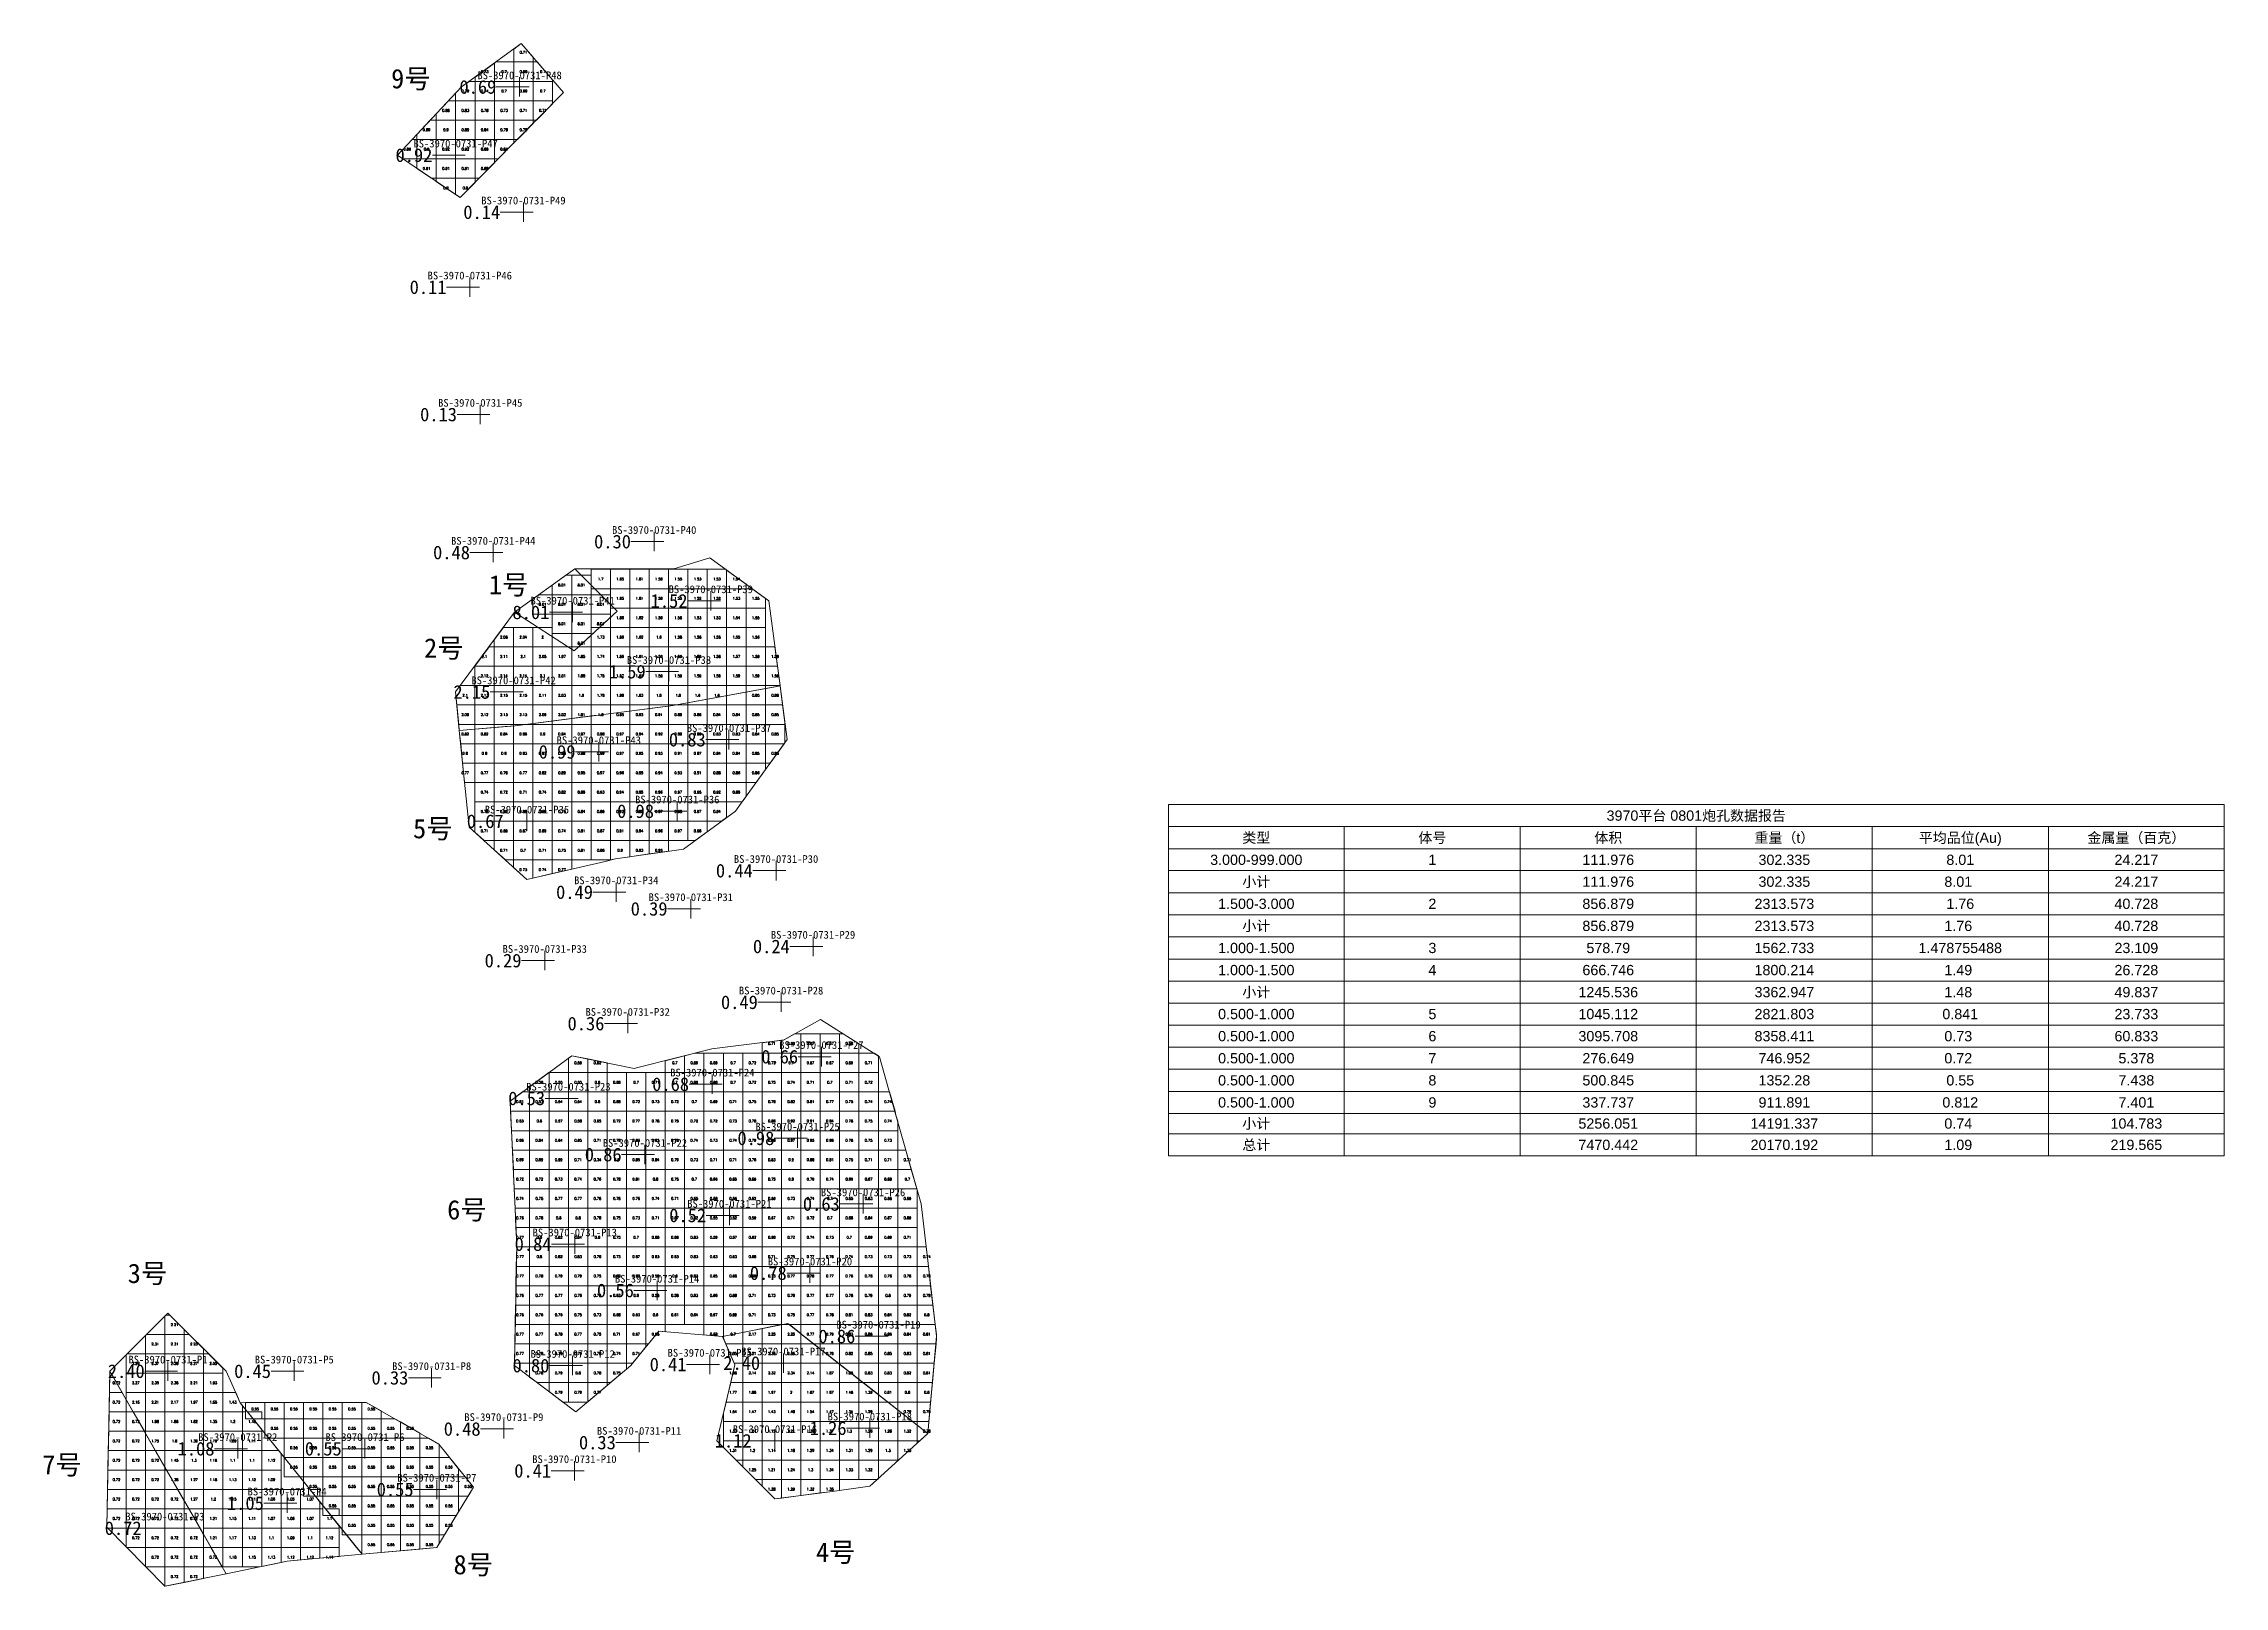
# Model space of a CAD drawing. Header units: inches. Extents: x 470033 to 470145, y 4349683 to 4349762.
import ezdxf
from ezdxf.enums import TextEntityAlignment as Align

# ---------------------------------------------------------------- set-up
doc = ezdxf.new("R2010")
doc.units = ezdxf.units.IN
doc.header["$MEASUREMENT"] = 0
for name, color, linetype, lineweight in [('0.500-1.000', 7, 'Continuous', 0), ('1.000-1.500', 7, 'Continuous', 0), ('1.500-3.000', 7, 'Continuous', 0), ('3.000-999.000', 7, 'Continuous', 0), ('孔口文字', 7, 'Continuous', 0), ('点', 7, 'Continuous', 0), ('爆区方格网', 7, 'Continuous', 0), ('线条', 7, 'Continuous', 0), ('钻孔', 7, 'Continuous', 0)]:
    doc.layers.add(name, color=color, linetype=linetype, lineweight=lineweight)
doc.styles.add('3dmine_textStyle_1', font='txt.shx', dxfattribs={"height": 1, "bigfont": 'gbcbig.shx'})
doc.styles.add('3dmine_textStyle_2', font='arial.ttf', dxfattribs={"height": 1})
doc.styles.add('3dmine_textStyle_3', font='宋体.ttf', dxfattribs={"height": 1})
doc.styles.add('3dmine_textStyle_4', font='simsunb.ttf', dxfattribs={"height": 1})

msp = doc.modelspace()

# ---------------------------------------------------------------- hatches: boundary and pattern name
at = {"layer": '钻孔', "linetype": 'Continuous', "lineweight": 0, "true_color": 0x00ffff, "extrusion": (0, 1, 0)}
for points in [[(-470058.4, 3959.76), (-470057.4, 3959.76), (-470057.4, 3970.76), (-470058.4, 3970.76)], [(-470055.1, 3959.83), (-470054.1, 3959.83), (-470054.1, 3970.83), (-470055.1, 3970.83)], [(-470062.49, 3959.93), (-470061.49, 3959.93), (-470061.49, 3968.93), (-470062.49, 3968.93)], [(-470069.21, 3960.19), (-470068.21, 3960.19), (-470068.21, 3969.19), (-470069.21, 3969.19)], [(-470058.78, 3959.72), (-470057.78, 3959.72), (-470057.78, 3969.72), (-470058.78, 3969.72)], [(-470066.54, 3960.08), (-470065.54, 3960.08), (-470065.54, 3969.08), (-470066.54, 3969.08)], [(-470073.98, 3960.48), (-470072.98, 3960.48), (-470072.98, 3969.48), (-470073.98, 3969.48)], [(-470068.35, 3960.48), (-470067.35, 3960.48), (-470067.35, 3969.48), (-470068.35, 3969.48)], [(-470060.92, 3959.73), (-470059.92, 3959.73), (-470059.92, 3969.73), (-470060.92, 3969.73)], [(-470072.75, 3960.11), (-470071.75, 3960.11), (-470071.75, 3969.11), (-470072.75, 3969.11)], [(-470064.87, 3960.44), (-470063.87, 3960.44), (-470063.87, 3969.44), (-470064.87, 3969.44)], [(-470069.23, 3960.31), (-470068.23, 3960.31), (-470068.23, 3969.31), (-470069.23, 3969.31)], [(-470076.13, 3960.06), (-470075.13, 3960.06), (-470075.13, 3969.06), (-470076.13, 3969.06)], [(-470061.25, 3959.62), (-470060.25, 3959.62), (-470060.25, 3969.62), (-470061.25, 3969.62)], [(-470073.39, 3960.46), (-470072.39, 3960.46), (-470072.39, 3969.46), (-470073.39, 3969.46)], [(-470065.5, 3960.3), (-470064.5, 3960.3), (-470064.5, 3969.3), (-470065.5, 3969.3)], [(-470076.93, 3959.55), (-470075.93, 3959.55), (-470075.93, 3969.55), (-470076.93, 3969.55)], [(-470061.14, 3960.29), (-470060.14, 3960.29), (-470060.14, 3969.29), (-470061.14, 3969.29)], [(-470050.42, 3960.22), (-470049.42, 3960.22), (-470049.42, 3969.22), (-470050.42, 3969.22)], [(-470054.13, 3959.88), (-470053.13, 3959.88), (-470053.13, 3968.88), (-470054.13, 3968.88)], [(-470040.09, 3959.81), (-470039.09, 3959.81), (-470039.09, 3968.81), (-470040.09, 3968.81)]]:
    msp.add_hatch(color=4, dxfattribs=at).paths.add_polyline_path(points, flags=0)
at = {"layer": '钻孔', "linetype": 'Continuous', "lineweight": 0, "true_color": 0x808080, "extrusion": (0, 1, 0)}
for points in [[(-470058.6, 3959.72), (-470057.6, 3959.72), (-470057.6, 3970.72), (-470058.6, 3970.72)], [(-470055.83, 3959.73), (-470054.83, 3959.73), (-470054.83, 3970.73), (-470055.83, 3970.73)], [(-470056.37, 3959.65), (-470055.37, 3959.65), (-470055.37, 3970.65), (-470056.37, 3970.65)], [(-470057.04, 3960.1), (-470056.04, 3960.1), (-470056.04, 3970.1), (-470057.04, 3970.1)], [(-470065.35, 3960.5), (-470064.35, 3960.5), (-470064.35, 3968.5), (-470065.35, 3968.5)], [(-470071.64, 3959.5), (-470070.64, 3959.5), (-470070.64, 3969.5), (-470071.64, 3969.5)], [(-470063.39, 3960.04), (-470062.39, 3960.04), (-470062.39, 3969.04), (-470063.39, 3969.04)], [(-470067.24, 3960.3), (-470066.24, 3960.3), (-470066.24, 3969.3), (-470067.24, 3969.3)], [(-470073.55, 3960.27), (-470072.55, 3960.27), (-470072.55, 3969.27), (-470073.55, 3969.27)], [(-470059.7, 3960.17), (-470058.7, 3960.17), (-470058.7, 3970.17), (-470059.7, 3970.17)], [(-470071.9, 3960.25), (-470070.9, 3960.25), (-470070.9, 3969.25), (-470071.9, 3969.25)], [(-470063.98, 3960.49), (-470062.98, 3960.49), (-470062.98, 3969.49), (-470063.98, 3969.49)], [(-470068.22, 3960.33), (-470067.22, 3960.33), (-470067.22, 3969.33), (-470068.22, 3969.33)], [(-470046.77, 3960.16), (-470045.77, 3960.16), (-470045.77, 3969.16), (-470046.77, 3969.16)], [(-470053.86, 3960), (-470052.86, 3960), (-470052.86, 3969), (-470053.86, 3969)], [(-470057.59, 3959.86), (-470056.59, 3959.86), (-470056.59, 3968.86), (-470057.59, 3968.86)], [(-470064.57, 3960.34), (-470063.57, 3960.34), (-470063.57, 3969.34), (-470064.57, 3969.34)], [(-470061.23, 3960.21), (-470060.23, 3960.21), (-470060.23, 3969.21), (-470061.23, 3969.21)]]:
    msp.add_hatch(color=8, dxfattribs=at).paths.add_polyline_path(points, flags=0)
at = {"layer": '钻孔', "linetype": 'Continuous', "lineweight": 0, "true_color": 0xff0000, "extrusion": (0, 1, 0)}
for points in [[(-470068.27, 3959.66), (-470067.27, 3959.66), (-470067.27, 3968.66), (-470068.27, 3968.66)], [(-470058.09, 3960.31), (-470057.09, 3960.31), (-470057.09, 3970.31), (-470058.09, 3970.31)], [(-470066.11, 3959.73), (-470065.11, 3959.73), (-470065.11, 3968.73), (-470066.11, 3968.73)], [(-470072.02, 3960.35), (-470071.02, 3960.35), (-470071.02, 3969.35), (-470072.02, 3969.35)], [(-470040.25, 3959.81), (-470039.25, 3959.81), (-470039.25, 3968.81), (-470040.25, 3968.81)]]:
    msp.add_hatch(color=1, dxfattribs=at).paths.add_polyline_path(points, flags=0)
at = {"layer": '钻孔', "linetype": 'Continuous', "lineweight": 0, "true_color": 0xff80ff, "extrusion": (0, 1, 0)}
msp.add_hatch(color=211, dxfattribs=at).paths.add_polyline_path([(-470061.14, 3959.57), (-470060.14, 3959.57), (-470060.14, 3969.57), (-470061.14, 3969.57)], flags=0)
at = {"layer": '钻孔', "linetype": 'Continuous', "lineweight": 0, "true_color": 0x0000ff, "extrusion": (0, 1, 0)}
for points in [[(-470076.48, 3959.85), (-470075.48, 3959.85), (-470075.48, 3969.85), (-470076.48, 3969.85)], [(-470043.85, 3959.81), (-470042.85, 3959.81), (-470042.85, 3968.81), (-470043.85, 3968.81)], [(-470071.58, 3960.2), (-470070.58, 3960.2), (-470070.58, 3969.2), (-470071.58, 3969.2)], [(-470046.4, 3960.08), (-470045.4, 3960.08), (-470045.4, 3969.08), (-470046.4, 3969.08)]]:
    msp.add_hatch(color=5, dxfattribs=at).paths.add_polyline_path(points, flags=0)

# ---------------------------------------------------------------- linework, layer by layer
at = {"color": 7, "linetype": 'Continuous', "lineweight": 0, "elevation": 3965.17}
for points in [[(470090.89, 4349721.88), (470090.89, 4349723.02), (470145.4, 4349723.02)], [(470090.89, 4349704.89), (470145.4, 4349704.89), (470145.4, 4349723.02)], [(470090.89, 4349720.74), (470090.89, 4349721.88), (470099.97, 4349721.88)], [(470099.97, 4349720.74), (470099.97, 4349721.88), (470109.06, 4349721.88)], [(470109.06, 4349720.74), (470109.06, 4349721.88), (470118.14, 4349721.88)], [(470118.14, 4349720.74), (470118.14, 4349721.88), (470127.23, 4349721.88)], [(470127.23, 4349720.74), (470127.23, 4349721.88), (470136.32, 4349721.88)], [(470136.32, 4349720.74), (470136.32, 4349721.88), (470145.4, 4349721.88)], [(470090.89, 4349719.61), (470090.89, 4349720.74), (470099.97, 4349720.74)], [(470099.97, 4349719.61), (470099.97, 4349720.74), (470109.06, 4349720.74)], [(470109.06, 4349719.61), (470109.06, 4349720.74), (470118.14, 4349720.74)], [(470118.14, 4349719.61), (470118.14, 4349720.74), (470127.23, 4349720.74)], [(470127.23, 4349719.61), (470127.23, 4349720.74), (470136.32, 4349720.74)], [(470136.32, 4349719.61), (470136.32, 4349720.74), (470145.4, 4349720.74)], [(470090.89, 4349718.47), (470090.89, 4349719.61), (470099.97, 4349719.61)], [(470099.97, 4349718.47), (470099.97, 4349719.61), (470109.06, 4349719.61)], [(470109.06, 4349718.47), (470109.06, 4349719.61), (470118.14, 4349719.61)], [(470118.14, 4349718.47), (470118.14, 4349719.61), (470127.23, 4349719.61)], [(470127.23, 4349718.47), (470127.23, 4349719.61), (470136.32, 4349719.61)], [(470136.32, 4349718.47), (470136.32, 4349719.61), (470145.4, 4349719.61)], [(470090.89, 4349717.33), (470090.89, 4349718.47), (470099.97, 4349718.47)], [(470099.97, 4349717.33), (470099.97, 4349718.47), (470109.06, 4349718.47)], [(470109.06, 4349717.33), (470109.06, 4349718.47), (470118.14, 4349718.47)], [(470118.14, 4349717.33), (470118.14, 4349718.47), (470127.23, 4349718.47)], [(470127.23, 4349717.33), (470127.23, 4349718.47), (470136.32, 4349718.47)], [(470136.32, 4349717.33), (470136.32, 4349718.47), (470145.4, 4349718.47)], [(470090.89, 4349716.19), (470090.89, 4349717.33), (470099.97, 4349717.33)], [(470099.97, 4349716.19), (470099.97, 4349717.33), (470109.06, 4349717.33)], [(470109.06, 4349716.19), (470109.06, 4349717.33), (470118.14, 4349717.33)], [(470118.14, 4349716.19), (470118.14, 4349717.33), (470127.23, 4349717.33)], [(470127.23, 4349716.19), (470127.23, 4349717.33), (470136.32, 4349717.33)], [(470136.32, 4349716.19), (470136.32, 4349717.33), (470145.4, 4349717.33)], [(470090.89, 4349715.05), (470090.89, 4349716.19), (470099.97, 4349716.19)], [(470099.97, 4349715.05), (470099.97, 4349716.19), (470109.06, 4349716.19)], [(470109.06, 4349715.05), (470109.06, 4349716.19), (470118.14, 4349716.19)], [(470118.14, 4349715.05), (470118.14, 4349716.19), (470127.23, 4349716.19)], [(470127.23, 4349715.05), (470127.23, 4349716.19), (470136.32, 4349716.19)], [(470136.32, 4349715.05), (470136.32, 4349716.19), (470145.4, 4349716.19)], [(470090.89, 4349713.91), (470090.89, 4349715.05), (470099.97, 4349715.05)], [(470099.97, 4349713.91), (470099.97, 4349715.05), (470109.06, 4349715.05)], [(470109.06, 4349713.91), (470109.06, 4349715.05), (470118.14, 4349715.05)], [(470118.14, 4349713.91), (470118.14, 4349715.05), (470127.23, 4349715.05)], [(470127.23, 4349713.91), (470127.23, 4349715.05), (470136.32, 4349715.05)], [(470136.32, 4349713.91), (470136.32, 4349715.05), (470145.4, 4349715.05)], [(470090.89, 4349712.78), (470090.89, 4349713.91), (470099.97, 4349713.91)], [(470099.97, 4349712.78), (470099.97, 4349713.91), (470109.06, 4349713.91)], [(470109.06, 4349712.78), (470109.06, 4349713.91), (470118.14, 4349713.91)], [(470118.14, 4349712.78), (470118.14, 4349713.91), (470127.23, 4349713.91)], [(470127.23, 4349712.78), (470127.23, 4349713.91), (470136.32, 4349713.91)], [(470136.32, 4349712.78), (470136.32, 4349713.91), (470145.4, 4349713.91)], [(470090.89, 4349711.64), (470090.89, 4349712.78), (470099.97, 4349712.78)], [(470099.97, 4349711.64), (470099.97, 4349712.78), (470109.06, 4349712.78)], [(470109.06, 4349711.64), (470109.06, 4349712.78), (470118.14, 4349712.78)], [(470118.14, 4349711.64), (470118.14, 4349712.78), (470127.23, 4349712.78)], [(470127.23, 4349711.64), (470127.23, 4349712.78), (470136.32, 4349712.78)], [(470136.32, 4349711.64), (470136.32, 4349712.78), (470145.4, 4349712.78)], [(470090.89, 4349710.5), (470090.89, 4349711.64), (470099.97, 4349711.64)], [(470099.97, 4349710.5), (470099.97, 4349711.64), (470109.06, 4349711.64)], [(470109.06, 4349710.5), (470109.06, 4349711.64), (470118.14, 4349711.64)], [(470118.14, 4349710.5), (470118.14, 4349711.64), (470127.23, 4349711.64)], [(470127.23, 4349710.5), (470127.23, 4349711.64), (470136.32, 4349711.64)], [(470136.32, 4349710.5), (470136.32, 4349711.64), (470145.4, 4349711.64)], [(470090.89, 4349709.36), (470090.89, 4349710.5), (470099.97, 4349710.5)], [(470099.97, 4349709.36), (470099.97, 4349710.5), (470109.06, 4349710.5)], [(470109.06, 4349709.36), (470109.06, 4349710.5), (470118.14, 4349710.5)], [(470118.14, 4349709.36), (470118.14, 4349710.5), (470127.23, 4349710.5)], [(470127.23, 4349709.36), (470127.23, 4349710.5), (470136.32, 4349710.5)], [(470136.32, 4349709.36), (470136.32, 4349710.5), (470145.4, 4349710.5)], [(470090.89, 4349708.22), (470090.89, 4349709.36), (470099.97, 4349709.36)], [(470099.97, 4349708.22), (470099.97, 4349709.36), (470109.06, 4349709.36)], [(470109.06, 4349708.22), (470109.06, 4349709.36), (470118.14, 4349709.36)], [(470118.14, 4349708.22), (470118.14, 4349709.36), (470127.23, 4349709.36)], [(470127.23, 4349708.22), (470127.23, 4349709.36), (470136.32, 4349709.36)], [(470136.32, 4349708.22), (470136.32, 4349709.36), (470145.4, 4349709.36)], [(470090.89, 4349707.08), (470090.89, 4349708.22), (470099.97, 4349708.22)], [(470099.97, 4349707.08), (470099.97, 4349708.22), (470109.06, 4349708.22)], [(470109.06, 4349707.08), (470109.06, 4349708.22), (470118.14, 4349708.22)], [(470118.14, 4349707.08), (470118.14, 4349708.22), (470127.23, 4349708.22)], [(470127.23, 4349707.08), (470127.23, 4349708.22), (470136.32, 4349708.22)], [(470136.32, 4349707.08), (470136.32, 4349708.22), (470145.4, 4349708.22)], [(470090.89, 4349706.03), (470090.89, 4349707.08), (470099.97, 4349707.08)], [(470099.97, 4349706.03), (470099.97, 4349707.08), (470109.06, 4349707.08)], [(470109.06, 4349706.03), (470109.06, 4349707.08), (470118.14, 4349707.08)], [(470118.14, 4349706.03), (470118.14, 4349707.08), (470127.23, 4349707.08)], [(470127.23, 4349706.03), (470127.23, 4349707.08), (470136.32, 4349707.08)], [(470136.32, 4349706.03), (470136.32, 4349707.08), (470145.4, 4349707.08)], [(470090.89, 4349704.89), (470090.89, 4349706.03), (470099.97, 4349706.03)], [(470099.97, 4349704.89), (470099.97, 4349706.03), (470109.06, 4349706.03)], [(470109.06, 4349704.89), (470109.06, 4349706.03), (470118.14, 4349706.03)], [(470118.14, 4349704.89), (470118.14, 4349706.03), (470127.23, 4349706.03)], [(470127.23, 4349704.89), (470127.23, 4349706.03), (470136.32, 4349706.03)], [(470136.32, 4349704.89), (470136.32, 4349706.03), (470145.4, 4349706.03)]]:
    msp.add_lwpolyline(points, dxfattribs=at)
at = {"layer": '0.500-1.000', "color": 4, "linetype": 'Continuous', "lineweight": 0, "true_color": 0x00ffff}
for points in [[(470059.67, 4349759.76), (470057.04, 4349757.09), (470054.33, 4349754.34), (470051.1, 4349756.53), (470054.15, 4349759.79), (470054.4, 4349760.05), (470057.49, 4349762.29), (470059.67, 4349759.76)], [(470071.21, 4349726.37), (470068.84, 4349723.1), (470068.54, 4349722.68), (470065.87, 4349720.72), (470062.36, 4349720.22), (470061.81, 4349720.09), (470057.78, 4349719.16), (470054.8, 4349721.86), (470054.29, 4349726.85), (470056.66, 4349727.04), (470057.17, 4349727.08), (470064.67, 4349728.05), (470065.32, 4349728.13), (470070.85, 4349729.14), (470071.21, 4349726.37)], [(470075.98, 4349710.01), (470076.83, 4349706.99), (470078.13, 4349702.41), (470078.49, 4349699.34), (470078.93, 4349695.58), (470078.47, 4349690.56), (470072.42, 4349695.32), (470071.25, 4349696.25), (470068.74, 4349695.75), (470067.88, 4349695.57), (470064.59, 4349695.85), (470063.57, 4349694.6), (470063.14, 4349694.07), (470060.31, 4349691.68), (470057.14, 4349694.07), (470057.2, 4349697.26), (470057.25, 4349700.34), (470057.09, 4349703.96), (470056.92, 4349707.72), (470060.1, 4349710.06), (470063.32, 4349709.4), (470063.51, 4349709.45), (470067.33, 4349710.41), (470069.81, 4349710.72), (470071.02, 4349710.87), (470072.93, 4349711.93), (470075.98, 4349710.01)], [(470042.25, 4349683.32), (470039.09, 4349682.68), (470036.09, 4349685.74), (470036.25, 4349693.78), (470042.25, 4349683.32)], [(470052.3, 4349690.55), (470053.23, 4349690.02), (470055.03, 4349687.79), (470053.13, 4349684.68), (470049.27, 4349684.33), (470048.98, 4349684.68), (470046.12, 4349688.24), (470042.98, 4349692.15), (470049.48, 4349692.17), (470052.3, 4349690.55)]]:
    msp.add_lwpolyline(points, dxfattribs=at)
at = {"layer": '1.000-1.500', "color": 5, "linetype": 'Continuous', "lineweight": 0, "true_color": 0x0000ff}
msp.add_lwpolyline([(470074.27, 4349693.87), (470074.27, 4349693.87), (470078.47, 4349690.56), (470075.48, 4349687.84), (470073.42, 4349687.56), (470070.58, 4349687.19), (470067.58, 4349690.19), (470068.13, 4349692.49), (470068.52, 4349694.1), (470067.88, 4349695.57), (470071.25, 4349696.25), (470074.27, 4349693.87)], dxfattribs=at)
at = {"layer": '1.500-3.000', "color": 1, "linetype": 'Continuous', "lineweight": 0, "true_color": 0xff0000}
msp.add_lwpolyline([(470070.27, 4349733.53), (470070.85, 4349729.14), (470070.6, 4349729.1), (470065.32, 4349728.13), (470061.33, 4349727.62), (470061.25, 4349727.61), (470057.17, 4349727.08), (470054.29, 4349726.85), (470054.09, 4349728.83), (470057.14, 4349732.94), (470060.22, 4349730.95), (470060.82, 4349731.51), (470062.44, 4349733), (470060.35, 4349735.08), (470060.25, 4349735.19), (470060.33, 4349735.19), (470065.37, 4349735.19), (470067.22, 4349735.76), (470070.27, 4349733.53)], dxfattribs=at)
at = {"layer": '1.500-3.000', "color": 5, "linetype": 'Continuous', "lineweight": 0, "true_color": 0x0000ff}
msp.add_lwpolyline([(470042.25, 4349693.78), (470042.55, 4349693.12), (470042.98, 4349692.15), (470045.22, 4349689.37), (470049.27, 4349684.33), (470045.4, 4349683.97), (470042.25, 4349683.32), (470040.99, 4349685.52), (470038.64, 4349689.61), (470036.25, 4349693.78), (470039.25, 4349696.78), (470042.25, 4349693.78)], dxfattribs=at)
at = {"layer": '3.000-999.000', "color": 211, "linetype": 'Continuous', "lineweight": 0, "true_color": 0xff7fff}
msp.add_lwpolyline([(470062.44, 4349733), (470060.22, 4349730.95), (470057.14, 4349732.94), (470060.25, 4349735.19), (470062.44, 4349733)], dxfattribs=at)
at = {"layer": '点', "color": 138, "linetype": 'Continuous', "lineweight": 0, "true_color": 0x004c4c}
for points, elevation in [([(470057.4, 4349759.55), (470057.4, 4349760.55)], 3970.76), ([(470057.9, 4349760.05), (470056.9, 4349760.05)], 3970.76), ([(470054.1, 4349756.03), (470054.1, 4349757.03)], 3970.83), ([(470054.6, 4349756.53), (470053.6, 4349756.53)], 3970.83), ([(470057.6, 4349753.09), (470057.6, 4349754.09)], 3970.72), ([(470058.1, 4349753.59), (470057.1, 4349753.59)], 3970.72), ([(470054.83, 4349749.22), (470054.83, 4349750.22)], 3970.74), ([(470055.33, 4349749.72), (470054.33, 4349749.72)], 3970.74), ([(470055.37, 4349742.65), (470055.37, 4349743.65)], 3970.65), ([(470055.87, 4349743.15), (470054.87, 4349743.15)], 3970.65), ([(470064.35, 4349736.09), (470064.35, 4349737.09)], 3968.5), ([(470056.54, 4349736.03), (470055.54, 4349736.03)], 3970.1), ([(470056.04, 4349735.53), (470056.04, 4349736.53)], 3970.1), ([(470064.85, 4349736.59), (470063.85, 4349736.59)], 3968.5), ([(470060.14, 4349732.44), (470060.14, 4349733.44)], 3969.57), ([(470067.77, 4349733.53), (470066.77, 4349733.53)], 3968.66), ([(470067.27, 4349733.03), (470067.27, 4349734.03)], 3968.66), ([(470060.64, 4349732.94), (470059.64, 4349732.94)], 3969.57), ([(470065.11, 4349729.38), (470065.11, 4349730.38)], 3968.73), ([(470057.59, 4349728.83), (470056.59, 4349728.83)], 3970.31), ([(470057.09, 4349728.33), (470057.09, 4349729.33)], 3970.31), ([(470065.61, 4349729.88), (470064.61, 4349729.88)], 3968.73), ([(470068.21, 4349725.87), (470068.21, 4349726.87)], 3969.19), ([(470061.99, 4349725.74), (470060.99, 4349725.74)], 3968.93), ([(470061.49, 4349725.24), (470061.49, 4349726.24)], 3968.93), ([(470068.71, 4349726.37), (470067.71, 4349726.37)], 3969.19), ([(470058.28, 4349722.16), (470057.28, 4349722.16)], 3969.72), ([(470057.78, 4349721.66), (470057.78, 4349722.66)], 3969.72), ([(470066.04, 4349722.68), (470065.04, 4349722.68)], 3969.08), ([(470065.54, 4349722.18), (470065.54, 4349723.18)], 3969.08), ([(470070.64, 4349719.11), (470070.64, 4349720.11)], 3969.5), ([(470062.39, 4349718), (470062.39, 4349719)], 3969.04), ([(470071.14, 4349719.61), (470070.14, 4349719.61)], 3969.5), ([(470062.89, 4349718.5), (470061.89, 4349718.5)], 3969.04), ([(470066.74, 4349717.64), (470065.74, 4349717.64)], 3969.3), ([(470066.24, 4349717.14), (470066.24, 4349718.14)], 3969.3), ([(470058.7, 4349714.47), (470058.7, 4349715.47)], 3970.17), ([(470073.05, 4349715.7), (470072.05, 4349715.7)], 3969.27), ([(470072.55, 4349715.2), (470072.55, 4349716.2)], 3969.27), ([(470059.2, 4349714.97), (470058.2, 4349714.97)], 3970.17), ([(470070.9, 4349712.32), (470070.9, 4349713.32)], 3969.25), ([(470062.98, 4349711.22), (470062.98, 4349712.22)], 3969.49), ([(470071.4, 4349712.82), (470070.4, 4349712.82)], 3969.25), ([(470063.48, 4349711.72), (470062.48, 4349711.72)], 3969.49), ([(470073.48, 4349710.01), (470072.48, 4349710.01)], 3969.48), ([(470072.98, 4349709.51), (470072.98, 4349710.51)], 3969.48), ([(470067.85, 4349708.59), (470066.85, 4349708.59)], 3969.48), ([(470067.35, 4349708.09), (470067.35, 4349709.09)], 3969.48), ([(470060.42, 4349707.86), (470059.42, 4349707.86)], 3969.73), ([(470059.92, 4349707.36), (470059.92, 4349708.36)], 3969.73), ([(470063.87, 4349704.46), (470063.87, 4349705.46)], 3969.44), ([(470072.25, 4349705.8), (470071.25, 4349705.8)], 3969.11), ([(470071.75, 4349705.3), (470071.75, 4349706.3)], 3969.11), ([(470064.37, 4349704.96), (470063.37, 4349704.96)], 3969.44), ([(470068.73, 4349701.82), (470067.73, 4349701.82)], 3969.31), ([(470068.23, 4349701.32), (470068.23, 4349702.32)], 3969.31), ([(470075.63, 4349702.41), (470074.63, 4349702.41)], 3969.06), ([(470075.13, 4349701.91), (470075.13, 4349702.91)], 3969.06), ([(470060.25, 4349699.84), (470060.25, 4349700.84)], 3969.62), ([(470060.75, 4349700.34), (470059.75, 4349700.34)], 3969.62), ([(470064.5, 4349697.45), (470064.5, 4349698.45)], 3969.3), ([(470072.89, 4349698.84), (470071.89, 4349698.84)], 3969.47), ([(470072.39, 4349698.34), (470072.39, 4349699.34)], 3969.47), ([(470065, 4349697.95), (470064, 4349697.95)], 3969.3), ([(470076.43, 4349695.58), (470075.43, 4349695.58)], 3969.55), ([(470075.93, 4349695.08), (470075.93, 4349696.08)], 3969.55), ([(470039.25, 4349693.28), (470039.25, 4349694.28)], 3968.81), ([(470045.77, 4349693.28), (470045.77, 4349694.28)], 3969.16), ([(470052.86, 4349692.94), (470052.86, 4349693.94)], 3969), ([(470060.64, 4349694.07), (470059.64, 4349694.07)], 3969.29), ([(470060.14, 4349693.57), (470060.14, 4349694.57)], 3969.29), ([(470067.72, 4349694.13), (470066.72, 4349694.13)], 3969.33), ([(470067.22, 4349693.63), (470067.22, 4349694.63)], 3969.33), ([(470071.52, 4349694.2), (470070.52, 4349694.2)], 3969.35), ([(470071.02, 4349693.7), (470071.02, 4349694.7)], 3969.35), ([(470039.75, 4349693.78), (470038.75, 4349693.78)], 3968.81), ([(470046.27, 4349693.78), (470045.27, 4349693.78)], 3969.16), ([(470053.36, 4349693.44), (470052.36, 4349693.44)], 3969), ([(470057.09, 4349690.8), (470056.09, 4349690.8)], 3968.86), ([(470056.59, 4349690.3), (470056.59, 4349691.3)], 3968.86), ([(470063.57, 4349689.6), (470063.57, 4349690.6)], 3969.34), ([(470070.58, 4349689.69), (470070.58, 4349690.69)], 3969.2), ([(470075.98, 4349690.84), (470074.98, 4349690.84)], 3969.85), ([(470075.48, 4349690.34), (470075.48, 4349691.34)], 3969.85), ([(470043.35, 4349689.78), (470042.35, 4349689.78)], 3968.81), ([(470042.85, 4349689.28), (470042.85, 4349690.28)], 3968.81), ([(470049.92, 4349689.78), (470048.92, 4349689.78)], 3969.22), ([(470049.42, 4349689.28), (470049.42, 4349690.28)], 3969.22), ([(470064.07, 4349690.1), (470063.07, 4349690.1)], 3969.34), ([(470071.08, 4349690.19), (470070.08, 4349690.19)], 3969.2), ([(470060.73, 4349688.64), (470059.73, 4349688.64)], 3969.21), ([(470060.23, 4349688.14), (470060.23, 4349689.14)], 3969.21), ([(470045.4, 4349686.47), (470045.4, 4349687.47)], 3969.08), ([(470053.63, 4349687.68), (470052.63, 4349687.68)], 3968.89), ([(470053.13, 4349687.18), (470053.13, 4349688.18)], 3968.89), ([(470039.09, 4349685.18), (470039.09, 4349686.18)], 3968.81), ([(470045.9, 4349686.97), (470044.9, 4349686.97)], 3969.08), ([(470039.59, 4349685.68), (470038.59, 4349685.68)], 3968.81)]:
    msp.add_lwpolyline(points, dxfattribs=dict(at, elevation=elevation))
at = {"layer": '爆区方格网', "color": 4, "linetype": 'Continuous', "lineweight": 0, "true_color": 0x00ffff}
for points, elevation in [([(470058.1, 4349761.58), (470058.1, 4349761.34), (470057.1, 4349761.34), (470057.1, 4349762), (470057.49, 4349762.29), (470058.1, 4349761.58)], 3970.76), ([(470056.1, 4349760.34), (470055.1, 4349760.34), (470055.1, 4349760.56), (470056.1, 4349761.28), (470056.1, 4349760.34)], 3970.76), ([(470057.1, 4349760.34), (470056.1, 4349760.34), (470056.1, 4349761.28), (470056.18, 4349761.34), (470057.1, 4349761.34), (470057.1, 4349760.34)], 3970.76), ([(470058.1, 4349760.34), (470057.1, 4349760.34), (470057.1, 4349761.34), (470058.1, 4349761.34), (470058.1, 4349760.34)], 3970.76), ([(470059.1, 4349760.42), (470059.1, 4349760.34), (470058.1, 4349760.34), (470058.1, 4349761.34), (470058.31, 4349761.34), (470059.1, 4349760.42)], 3970.76), ([(470054.1, 4349758.34), (470053.1, 4349758.34), (470053.1, 4349758.67), (470053.73, 4349759.34), (470054.1, 4349759.34), (470054.1, 4349758.34)], 3970.76), ([(470055.1, 4349759.34), (470054.1, 4349759.34), (470054.1, 4349759.73), (470054.15, 4349759.79), (470054.4, 4349760.05), (470054.8, 4349760.34), (470055.1, 4349760.34), (470055.1, 4349759.34)], 3970.76), ([(470055.1, 4349758.34), (470054.1, 4349758.34), (470054.1, 4349759.34), (470055.1, 4349759.34), (470055.1, 4349758.34)], 3970.76), ([(470056.1, 4349759.34), (470055.1, 4349759.34), (470055.1, 4349760.34), (470056.1, 4349760.34), (470056.1, 4349759.34)], 3970.76), ([(470056.1, 4349758.34), (470055.1, 4349758.34), (470055.1, 4349759.34), (470056.1, 4349759.34), (470056.1, 4349758.34)], 3970.76), ([(470057.1, 4349759.34), (470056.1, 4349759.34), (470056.1, 4349760.34), (470057.1, 4349760.34), (470057.1, 4349759.34)], 3970.76), ([(470057.1, 4349758.34), (470056.1, 4349758.34), (470056.1, 4349759.34), (470057.1, 4349759.34), (470057.1, 4349758.34)], 3970.76), ([(470058.1, 4349759.34), (470057.1, 4349759.34), (470057.1, 4349760.34), (470058.1, 4349760.34), (470058.1, 4349759.34)], 3970.76), ([(470058.1, 4349758.34), (470057.1, 4349758.34), (470057.1, 4349759.34), (470058.1, 4349759.34), (470058.1, 4349758.34)], 3970.76), ([(470059.1, 4349759.34), (470058.1, 4349759.34), (470058.1, 4349760.34), (470059.1, 4349760.34), (470059.1, 4349759.34)], 3970.76), ([(470059.1, 4349759.18), (470058.27, 4349758.34), (470058.1, 4349758.34), (470058.1, 4349759.34), (470059.1, 4349759.34), (470059.1, 4349759.18)], 3970.76), ([(470053.1, 4349757.34), (470052.1, 4349757.34), (470052.1, 4349757.6), (470052.79, 4349758.34), (470053.1, 4349758.34), (470053.1, 4349757.34)], 3970.76), ([(470054.1, 4349757.34), (470053.1, 4349757.34), (470053.1, 4349758.34), (470054.1, 4349758.34), (470054.1, 4349757.34)], 3970.76), ([(470055.1, 4349757.34), (470054.1, 4349757.34), (470054.1, 4349758.34), (470055.1, 4349758.34), (470055.1, 4349757.34)], 3970.76), ([(470056.1, 4349757.34), (470055.1, 4349757.34), (470055.1, 4349758.34), (470056.1, 4349758.34), (470056.1, 4349757.34)], 3970.76), ([(470057.1, 4349757.34), (470056.1, 4349757.34), (470056.1, 4349758.34), (470057.1, 4349758.34), (470057.1, 4349757.34)], 3970.76), ([(470058.1, 4349758.17), (470057.29, 4349757.34), (470057.1, 4349757.34), (470057.1, 4349758.34), (470058.1, 4349758.34), (470058.1, 4349758.17)], 3970.76), ([(470052.1, 4349756.34), (470051.38, 4349756.34), (470051.1, 4349756.53), (470051.1, 4349756.53), (470051.86, 4349757.34), (470052.1, 4349757.34), (470052.1, 4349756.34)], 3970.76), ([(470053.1, 4349756.34), (470052.1, 4349756.34), (470052.1, 4349757.34), (470053.1, 4349757.34), (470053.1, 4349756.34)], 3970.76), ([(470054.1, 4349756.34), (470053.1, 4349756.34), (470053.1, 4349757.34), (470054.1, 4349757.34), (470054.1, 4349756.34)], 3970.76), ([(470055.1, 4349756.34), (470054.1, 4349756.34), (470054.1, 4349757.34), (470055.1, 4349757.34), (470055.1, 4349756.34)], 3970.76), ([(470056.1, 4349756.34), (470055.1, 4349756.34), (470055.1, 4349757.34), (470056.1, 4349757.34), (470056.1, 4349756.34)], 3970.76), ([(470057.1, 4349757.15), (470057.04, 4349757.09), (470056.3, 4349756.34), (470056.1, 4349756.34), (470056.1, 4349757.34), (470057.1, 4349757.34), (470057.1, 4349757.15)], 3970.76), ([(470053.1, 4349755.34), (470052.86, 4349755.34), (470052.1, 4349755.85), (470052.1, 4349756.34), (470053.1, 4349756.34), (470053.1, 4349755.34)], 3970.76), ([(470054.1, 4349755.34), (470053.1, 4349755.34), (470053.1, 4349756.34), (470054.1, 4349756.34), (470054.1, 4349755.34)], 3970.76), ([(470055.1, 4349755.34), (470054.1, 4349755.34), (470054.1, 4349756.34), (470055.1, 4349756.34), (470055.1, 4349755.34)], 3970.76), ([(470056.1, 4349756.13), (470055.32, 4349755.34), (470055.1, 4349755.34), (470055.1, 4349756.34), (470056.1, 4349756.34), (470056.1, 4349756.13)], 3970.76), ([(470054.1, 4349754.5), (470053.1, 4349755.18), (470053.1, 4349755.34), (470054.1, 4349755.34), (470054.1, 4349754.5)], 3970.76), ([(470055.1, 4349755.12), (470054.34, 4349754.34), (470054.33, 4349754.34), (470054.1, 4349754.5), (470054.1, 4349755.34), (470055.1, 4349755.34), (470055.1, 4349755.12)], 3970.76), ([(470070.09, 4349728.16), (470069.09, 4349728.16), (470069.09, 4349729.16), (470070.09, 4349729.16), (470070.09, 4349728.16)], 3968.93), ([(470070.85, 4349729.14), (470070.85, 4349729.14), (470070.98, 4349728.16), (470070.09, 4349728.16), (470070.09, 4349729.16), (470070.85, 4349729.16), (470070.85, 4349729.14)], 3968.93), ([(470063.09, 4349727.16), (470062.09, 4349727.16), (470062.09, 4349728.16), (470063.09, 4349728.16), (470063.09, 4349727.16)], 3968.93), ([(470064.09, 4349727.16), (470063.09, 4349727.16), (470063.09, 4349728.16), (470064.09, 4349728.16), (470064.09, 4349727.16)], 3968.93), ([(470065.09, 4349727.16), (470064.09, 4349727.16), (470064.09, 4349728.16), (470065.09, 4349728.16), (470065.09, 4349727.16)], 3968.93), ([(470066.09, 4349727.16), (470065.09, 4349727.16), (470065.09, 4349728.16), (470066.09, 4349728.16), (470066.09, 4349727.16)], 3968.93), ([(470067.09, 4349727.16), (470066.09, 4349727.16), (470066.09, 4349728.16), (470067.09, 4349728.16), (470067.09, 4349727.16)], 3968.93), ([(470068.09, 4349727.16), (470067.09, 4349727.16), (470067.09, 4349728.16), (470068.09, 4349728.16), (470068.09, 4349727.16)], 3968.93), ([(470069.09, 4349727.16), (470068.09, 4349727.16), (470068.09, 4349728.16), (470069.09, 4349728.16), (470069.09, 4349727.16)], 3968.93), ([(470070.09, 4349727.16), (470069.09, 4349727.16), (470069.09, 4349728.16), (470070.09, 4349728.16), (470070.09, 4349727.16)], 3968.93), ([(470071.09, 4349727.26), (470071.09, 4349727.16), (470070.09, 4349727.16), (470070.09, 4349728.16), (470070.98, 4349728.16), (470071.09, 4349727.26)], 3968.93), ([(470055.09, 4349726.16), (470054.36, 4349726.16), (470054.29, 4349726.85), (470054.26, 4349727.16), (470055.09, 4349727.16), (470055.09, 4349726.16)], 3968.93), ([(470056.09, 4349726.16), (470055.09, 4349726.16), (470055.09, 4349727.16), (470056.09, 4349727.16), (470056.09, 4349726.16)], 3968.93), ([(470057.09, 4349726.16), (470056.09, 4349726.16), (470056.09, 4349727.16), (470057.09, 4349727.16), (470057.09, 4349726.16)], 3968.93), ([(470058.09, 4349726.16), (470057.09, 4349726.16), (470057.09, 4349727.16), (470058.09, 4349727.16), (470058.09, 4349726.16)], 3968.93), ([(470059.09, 4349726.16), (470058.09, 4349726.16), (470058.09, 4349727.16), (470059.09, 4349727.16), (470059.09, 4349726.16)], 3968.93), ([(470060.09, 4349726.16), (470059.09, 4349726.16), (470059.09, 4349727.16), (470060.09, 4349727.16), (470060.09, 4349726.16)], 3968.93), ([(470061.09, 4349726.16), (470060.09, 4349726.16), (470060.09, 4349727.16), (470061.09, 4349727.16), (470061.09, 4349726.16)], 3968.93), ([(470062.09, 4349726.16), (470061.09, 4349726.16), (470061.09, 4349727.16), (470062.09, 4349727.16), (470062.09, 4349726.16)], 3968.93), ([(470063.09, 4349726.16), (470062.09, 4349726.16), (470062.09, 4349727.16), (470063.09, 4349727.16), (470063.09, 4349726.16)], 3968.93), ([(470064.09, 4349726.16), (470063.09, 4349726.16), (470063.09, 4349727.16), (470064.09, 4349727.16), (470064.09, 4349726.16)], 3968.93), ([(470065.09, 4349726.16), (470064.09, 4349726.16), (470064.09, 4349727.16), (470065.09, 4349727.16), (470065.09, 4349726.16)], 3968.93), ([(470066.09, 4349726.16), (470065.09, 4349726.16), (470065.09, 4349727.16), (470066.09, 4349727.16), (470066.09, 4349726.16)], 3968.93), ([(470067.09, 4349726.16), (470066.09, 4349726.16), (470066.09, 4349727.16), (470067.09, 4349727.16), (470067.09, 4349726.16)], 3968.93), ([(470068.09, 4349726.16), (470067.09, 4349726.16), (470067.09, 4349727.16), (470068.09, 4349727.16), (470068.09, 4349726.16)], 3968.93), ([(470069.09, 4349726.16), (470068.09, 4349726.16), (470068.09, 4349727.16), (470069.09, 4349727.16), (470069.09, 4349726.16)], 3968.93), ([(470070.09, 4349726.16), (470069.09, 4349726.16), (470069.09, 4349727.16), (470070.09, 4349727.16), (470070.09, 4349726.16)], 3968.93), ([(470071.09, 4349726.21), (470071.06, 4349726.16), (470070.09, 4349726.16), (470070.09, 4349727.16), (470071.09, 4349727.16), (470071.09, 4349726.21)], 3968.93), ([(470055.09, 4349725.16), (470054.46, 4349725.16), (470054.36, 4349726.16), (470055.09, 4349726.16), (470055.09, 4349725.16)], 3968.93), ([(470056.09, 4349725.16), (470055.09, 4349725.16), (470055.09, 4349726.16), (470056.09, 4349726.16), (470056.09, 4349725.16)], 3968.93), ([(470057.09, 4349725.16), (470056.09, 4349725.16), (470056.09, 4349726.16), (470057.09, 4349726.16), (470057.09, 4349725.16)], 3968.93), ([(470058.09, 4349725.16), (470057.09, 4349725.16), (470057.09, 4349726.16), (470058.09, 4349726.16), (470058.09, 4349725.16)], 3968.93), ([(470059.09, 4349725.16), (470058.09, 4349725.16), (470058.09, 4349726.16), (470059.09, 4349726.16), (470059.09, 4349725.16)], 3968.93), ([(470060.09, 4349725.16), (470059.09, 4349725.16), (470059.09, 4349726.16), (470060.09, 4349726.16), (470060.09, 4349725.16)], 3968.93), ([(470061.09, 4349725.16), (470060.09, 4349725.16), (470060.09, 4349726.16), (470061.09, 4349726.16), (470061.09, 4349725.16)], 3968.93), ([(470062.09, 4349725.16), (470061.09, 4349725.16), (470061.09, 4349726.16), (470062.09, 4349726.16), (470062.09, 4349725.16)], 3968.93), ([(470063.09, 4349725.16), (470062.09, 4349725.16), (470062.09, 4349726.16), (470063.09, 4349726.16), (470063.09, 4349725.16)], 3968.93), ([(470064.09, 4349725.16), (470063.09, 4349725.16), (470063.09, 4349726.16), (470064.09, 4349726.16), (470064.09, 4349725.16)], 3968.93), ([(470065.09, 4349725.16), (470064.09, 4349725.16), (470064.09, 4349726.16), (470065.09, 4349726.16), (470065.09, 4349725.16)], 3968.93), ([(470066.09, 4349725.16), (470065.09, 4349725.16), (470065.09, 4349726.16), (470066.09, 4349726.16), (470066.09, 4349725.16)], 3968.93), ([(470067.09, 4349725.16), (470066.09, 4349725.16), (470066.09, 4349726.16), (470067.09, 4349726.16), (470067.09, 4349725.16)], 3968.93), ([(470068.09, 4349725.16), (470067.09, 4349725.16), (470067.09, 4349726.16), (470068.09, 4349726.16), (470068.09, 4349725.16)], 3968.93), ([(470069.09, 4349725.16), (470068.09, 4349725.16), (470068.09, 4349726.16), (470069.09, 4349726.16), (470069.09, 4349725.16)], 3968.93), ([(470070.09, 4349725.16), (470069.09, 4349725.16), (470069.09, 4349726.16), (470070.09, 4349726.16), (470070.09, 4349725.16)], 3968.93), ([(470070.34, 4349725.16), (470070.09, 4349725.16), (470070.09, 4349726.16), (470071.06, 4349726.16), (470070.34, 4349725.16)], 3968.93), ([(470055.09, 4349724.16), (470054.56, 4349724.16), (470054.46, 4349725.16), (470055.09, 4349725.16), (470055.09, 4349724.16)], 3968.93), ([(470056.09, 4349724.16), (470055.09, 4349724.16), (470055.09, 4349725.16), (470056.09, 4349725.16), (470056.09, 4349724.16)], 3968.93), ([(470057.09, 4349724.16), (470056.09, 4349724.16), (470056.09, 4349725.16), (470057.09, 4349725.16), (470057.09, 4349724.16)], 3968.93), ([(470058.09, 4349724.16), (470057.09, 4349724.16), (470057.09, 4349725.16), (470058.09, 4349725.16), (470058.09, 4349724.16)], 3968.93), ([(470059.09, 4349724.16), (470058.09, 4349724.16), (470058.09, 4349725.16), (470059.09, 4349725.16), (470059.09, 4349724.16)], 3968.93), ([(470060.09, 4349724.16), (470059.09, 4349724.16), (470059.09, 4349725.16), (470060.09, 4349725.16), (470060.09, 4349724.16)], 3968.93), ([(470061.09, 4349724.16), (470060.09, 4349724.16), (470060.09, 4349725.16), (470061.09, 4349725.16), (470061.09, 4349724.16)], 3968.93), ([(470062.09, 4349724.16), (470061.09, 4349724.16), (470061.09, 4349725.16), (470062.09, 4349725.16), (470062.09, 4349724.16)], 3968.93), ([(470063.09, 4349724.16), (470062.09, 4349724.16), (470062.09, 4349725.16), (470063.09, 4349725.16), (470063.09, 4349724.16)], 3968.93), ([(470064.09, 4349724.16), (470063.09, 4349724.16), (470063.09, 4349725.16), (470064.09, 4349725.16), (470064.09, 4349724.16)], 3968.93), ([(470065.09, 4349724.16), (470064.09, 4349724.16), (470064.09, 4349725.16), (470065.09, 4349725.16), (470065.09, 4349724.16)], 3968.93), ([(470066.09, 4349724.16), (470065.09, 4349724.16), (470065.09, 4349725.16), (470066.09, 4349725.16), (470066.09, 4349724.16)], 3968.93), ([(470067.09, 4349724.16), (470066.09, 4349724.16), (470066.09, 4349725.16), (470067.09, 4349725.16), (470067.09, 4349724.16)], 3968.93), ([(470068.09, 4349724.16), (470067.09, 4349724.16), (470067.09, 4349725.16), (470068.09, 4349725.16), (470068.09, 4349724.16)], 3968.93), ([(470069.09, 4349724.16), (470068.09, 4349724.16), (470068.09, 4349725.16), (470069.09, 4349725.16), (470069.09, 4349724.16)], 3968.93), ([(470070.09, 4349724.83), (470069.61, 4349724.16), (470069.09, 4349724.16), (470069.09, 4349725.16), (470070.09, 4349725.16), (470070.09, 4349724.83)], 3968.93), ([(470056.09, 4349723.16), (470055.09, 4349723.16), (470055.09, 4349724.16), (470056.09, 4349724.16), (470056.09, 4349723.16)], 3968.93), ([(470057.09, 4349723.16), (470056.09, 4349723.16), (470056.09, 4349724.16), (470057.09, 4349724.16), (470057.09, 4349723.16)], 3968.93), ([(470058.09, 4349723.16), (470057.09, 4349723.16), (470057.09, 4349724.16), (470058.09, 4349724.16), (470058.09, 4349723.16)], 3968.93), ([(470059.09, 4349723.16), (470058.09, 4349723.16), (470058.09, 4349724.16), (470059.09, 4349724.16), (470059.09, 4349723.16)], 3968.93), ([(470060.09, 4349723.16), (470059.09, 4349723.16), (470059.09, 4349724.16), (470060.09, 4349724.16), (470060.09, 4349723.16)], 3968.93), ([(470061.09, 4349723.16), (470060.09, 4349723.16), (470060.09, 4349724.16), (470061.09, 4349724.16), (470061.09, 4349723.16)], 3968.93), ([(470062.09, 4349723.16), (470061.09, 4349723.16), (470061.09, 4349724.16), (470062.09, 4349724.16), (470062.09, 4349723.16)], 3968.93), ([(470063.09, 4349723.16), (470062.09, 4349723.16), (470062.09, 4349724.16), (470063.09, 4349724.16), (470063.09, 4349723.16)], 3968.93), ([(470064.09, 4349723.16), (470063.09, 4349723.16), (470063.09, 4349724.16), (470064.09, 4349724.16), (470064.09, 4349723.16)], 3968.93), ([(470065.09, 4349723.16), (470064.09, 4349723.16), (470064.09, 4349724.16), (470065.09, 4349724.16), (470065.09, 4349723.16)], 3968.93), ([(470066.09, 4349723.16), (470065.09, 4349723.16), (470065.09, 4349724.16), (470066.09, 4349724.16), (470066.09, 4349723.16)], 3968.93), ([(470067.09, 4349723.16), (470066.09, 4349723.16), (470066.09, 4349724.16), (470067.09, 4349724.16), (470067.09, 4349723.16)], 3968.93), ([(470068.09, 4349723.16), (470067.09, 4349723.16), (470067.09, 4349724.16), (470068.09, 4349724.16), (470068.09, 4349723.16)], 3968.93), ([(470069.09, 4349723.44), (470068.89, 4349723.16), (470068.09, 4349723.16), (470068.09, 4349724.16), (470069.09, 4349724.16), (470069.09, 4349723.44)], 3968.93), ([(470056.09, 4349722.16), (470055.09, 4349722.16), (470055.09, 4349723.16), (470056.09, 4349723.16), (470056.09, 4349722.16)], 3968.93), ([(470056.09, 4349721.16), (470055.57, 4349721.16), (470055.09, 4349721.59), (470055.09, 4349722.16), (470056.09, 4349722.16), (470056.09, 4349721.16)], 3968.93), ([(470057.09, 4349722.16), (470056.09, 4349722.16), (470056.09, 4349723.16), (470057.09, 4349723.16), (470057.09, 4349722.16)], 3968.93), ([(470057.09, 4349721.16), (470056.09, 4349721.16), (470056.09, 4349722.16), (470057.09, 4349722.16), (470057.09, 4349721.16)], 3968.93), ([(470058.09, 4349722.16), (470057.09, 4349722.16), (470057.09, 4349723.16), (470058.09, 4349723.16), (470058.09, 4349722.16)], 3968.93), ([(470058.09, 4349721.16), (470057.09, 4349721.16), (470057.09, 4349722.16), (470058.09, 4349722.16), (470058.09, 4349721.16)], 3968.93), ([(470059.09, 4349722.16), (470058.09, 4349722.16), (470058.09, 4349723.16), (470059.09, 4349723.16), (470059.09, 4349722.16)], 3968.93), ([(470059.09, 4349721.16), (470058.09, 4349721.16), (470058.09, 4349722.16), (470059.09, 4349722.16), (470059.09, 4349721.16)], 3968.93), ([(470060.09, 4349722.16), (470059.09, 4349722.16), (470059.09, 4349723.16), (470060.09, 4349723.16), (470060.09, 4349722.16)], 3968.93), ([(470060.09, 4349721.16), (470059.09, 4349721.16), (470059.09, 4349722.16), (470060.09, 4349722.16), (470060.09, 4349721.16)], 3968.93), ([(470061.09, 4349722.16), (470060.09, 4349722.16), (470060.09, 4349723.16), (470061.09, 4349723.16), (470061.09, 4349722.16)], 3968.93), ([(470061.09, 4349721.16), (470060.09, 4349721.16), (470060.09, 4349722.16), (470061.09, 4349722.16), (470061.09, 4349721.16)], 3968.93), ([(470062.09, 4349722.16), (470061.09, 4349722.16), (470061.09, 4349723.16), (470062.09, 4349723.16), (470062.09, 4349722.16)], 3968.93), ([(470062.09, 4349721.16), (470061.09, 4349721.16), (470061.09, 4349722.16), (470062.09, 4349722.16), (470062.09, 4349721.16)], 3968.93), ([(470063.09, 4349722.16), (470062.09, 4349722.16), (470062.09, 4349723.16), (470063.09, 4349723.16), (470063.09, 4349722.16)], 3968.93), ([(470063.09, 4349721.16), (470062.09, 4349721.16), (470062.09, 4349722.16), (470063.09, 4349722.16), (470063.09, 4349721.16)], 3968.93), ([(470064.09, 4349722.16), (470063.09, 4349722.16), (470063.09, 4349723.16), (470064.09, 4349723.16), (470064.09, 4349722.16)], 3968.93), ([(470064.09, 4349721.16), (470063.09, 4349721.16), (470063.09, 4349722.16), (470064.09, 4349722.16), (470064.09, 4349721.16)], 3968.93), ([(470065.09, 4349722.16), (470064.09, 4349722.16), (470064.09, 4349723.16), (470065.09, 4349723.16), (470065.09, 4349722.16)], 3968.93), ([(470065.09, 4349721.16), (470064.09, 4349721.16), (470064.09, 4349722.16), (470065.09, 4349722.16), (470065.09, 4349721.16)], 3968.93), ([(470066.09, 4349722.16), (470065.09, 4349722.16), (470065.09, 4349723.16), (470066.09, 4349723.16), (470066.09, 4349722.16)], 3968.93), ([(470066.09, 4349721.16), (470065.09, 4349721.16), (470065.09, 4349722.16), (470066.09, 4349722.16), (470066.09, 4349721.16)], 3968.93), ([(470067.09, 4349722.16), (470066.09, 4349722.16), (470066.09, 4349723.16), (470067.09, 4349723.16), (470067.09, 4349722.16)], 3968.93), ([(470067.09, 4349721.62), (470066.47, 4349721.16), (470066.09, 4349721.16), (470066.09, 4349722.16), (470067.09, 4349722.16), (470067.09, 4349721.62)], 3968.93), ([(470068.09, 4349722.35), (470067.83, 4349722.16), (470067.09, 4349722.16), (470067.09, 4349723.16), (470068.09, 4349723.16), (470068.09, 4349722.35)], 3968.93), ([(470057.09, 4349720.16), (470056.67, 4349720.16), (470056.09, 4349720.68), (470056.09, 4349721.16), (470057.09, 4349721.16), (470057.09, 4349720.16)], 3968.93), ([(470058.09, 4349720.16), (470057.09, 4349720.16), (470057.09, 4349721.16), (470058.09, 4349721.16), (470058.09, 4349720.16)], 3968.93), ([(470059.09, 4349720.16), (470058.09, 4349720.16), (470058.09, 4349721.16), (470059.09, 4349721.16), (470059.09, 4349720.16)], 3968.93), ([(470060.09, 4349720.16), (470059.09, 4349720.16), (470059.09, 4349721.16), (470060.09, 4349721.16), (470060.09, 4349720.16)], 3968.93), ([(470061.09, 4349720.16), (470060.09, 4349720.16), (470060.09, 4349721.16), (470061.09, 4349721.16), (470061.09, 4349720.16)], 3968.93), ([(470062.09, 4349720.16), (470061.09, 4349720.16), (470061.09, 4349721.16), (470062.09, 4349721.16), (470062.09, 4349720.16)], 3968.93), ([(470063.09, 4349720.32), (470062.36, 4349720.22), (470062.1, 4349720.16), (470062.09, 4349720.16), (470062.09, 4349721.16), (470063.09, 4349721.16), (470063.09, 4349720.32)], 3968.93), ([(470064.09, 4349720.47), (470063.09, 4349720.32), (470063.09, 4349721.16), (470064.09, 4349721.16), (470064.09, 4349720.47)], 3968.93), ([(470065.09, 4349720.61), (470064.09, 4349720.47), (470064.09, 4349721.16), (470065.09, 4349721.16), (470065.09, 4349720.61)], 3968.93), ([(470058.09, 4349719.23), (470057.78, 4349719.16), (470057.78, 4349719.16), (470057.09, 4349719.78), (470057.09, 4349720.16), (470058.09, 4349720.16), (470058.09, 4349719.23)], 3968.93), ([(470059.09, 4349719.46), (470058.09, 4349719.23), (470058.09, 4349720.16), (470059.09, 4349720.16), (470059.09, 4349719.46)], 3968.93), ([(470060.09, 4349719.69), (470059.09, 4349719.46), (470059.09, 4349720.16), (470060.09, 4349720.16), (470060.09, 4349719.69)], 3968.93), ([(470070.92, 4349710.19), (470069.92, 4349710.19), (470069.92, 4349710.73), (470070.92, 4349710.86), (470070.92, 4349710.19)], 3969.48), ([(470071.92, 4349710.19), (470070.92, 4349710.19), (470070.92, 4349710.86), (470071.02, 4349710.87), (470071.59, 4349711.19), (470071.92, 4349711.19), (470071.92, 4349710.19)], 3969.48), ([(470072.92, 4349710.19), (470071.92, 4349710.19), (470071.92, 4349711.19), (470072.92, 4349711.19), (470072.92, 4349710.19)], 3969.48), ([(470073.92, 4349710.19), (470072.92, 4349710.19), (470072.92, 4349711.19), (470073.92, 4349711.19), (470073.92, 4349710.19)], 3969.48), ([(470074.92, 4349710.68), (470074.92, 4349710.19), (470073.92, 4349710.19), (470073.92, 4349711.19), (470074.11, 4349711.19), (470074.92, 4349710.68)], 3969.48), ([(470060.92, 4349709.9), (470060.92, 4349709.19), (470059.92, 4349709.19), (470059.92, 4349709.93), (470060.1, 4349710.06), (470060.92, 4349709.9)], 3969.48), ([(470061.92, 4349709.69), (470061.92, 4349709.19), (470060.92, 4349709.19), (470060.92, 4349709.9), (470061.92, 4349709.69)], 3969.48), ([(470065.92, 4349709.19), (470064.92, 4349709.19), (470064.92, 4349709.8), (470065.92, 4349710.06), (470065.92, 4349709.19)], 3969.48), ([(470066.92, 4349709.19), (470065.92, 4349709.19), (470065.92, 4349710.06), (470066.44, 4349710.19), (470066.92, 4349710.19), (470066.92, 4349709.19)], 3969.48), ([(470067.92, 4349709.19), (470066.92, 4349709.19), (470066.92, 4349710.19), (470067.92, 4349710.19), (470067.92, 4349709.19)], 3969.48), ([(470068.92, 4349709.19), (470067.92, 4349709.19), (470067.92, 4349710.19), (470068.92, 4349710.19), (470068.92, 4349709.19)], 3969.48), ([(470069.92, 4349709.19), (470068.92, 4349709.19), (470068.92, 4349710.19), (470069.92, 4349710.19), (470069.92, 4349709.19)], 3969.48), ([(470070.92, 4349709.19), (470069.92, 4349709.19), (470069.92, 4349710.19), (470070.92, 4349710.19), (470070.92, 4349709.19)], 3969.48), ([(470071.92, 4349709.19), (470070.92, 4349709.19), (470070.92, 4349710.19), (470071.92, 4349710.19), (470071.92, 4349709.19)], 3969.48), ([(470072.92, 4349709.19), (470071.92, 4349709.19), (470071.92, 4349710.19), (470072.92, 4349710.19), (470072.92, 4349709.19)], 3969.48), ([(470073.92, 4349709.19), (470072.92, 4349709.19), (470072.92, 4349710.19), (470073.92, 4349710.19), (470073.92, 4349709.19)], 3969.48), ([(470074.92, 4349709.19), (470073.92, 4349709.19), (470073.92, 4349710.19), (470074.92, 4349710.19), (470074.92, 4349709.19)], 3969.48), ([(470075.92, 4349710.05), (470075.92, 4349709.19), (470074.92, 4349709.19), (470074.92, 4349710.19), (470075.7, 4349710.19), (470075.92, 4349710.05)], 3969.48), ([(470058.92, 4349708.19), (470057.92, 4349708.19), (470057.92, 4349708.46), (470058.91, 4349709.19), (470058.92, 4349709.19), (470058.92, 4349708.19)], 3969.48), ([(470059.92, 4349708.19), (470058.92, 4349708.19), (470058.92, 4349709.19), (470059.92, 4349709.19), (470059.92, 4349708.19)], 3969.48), ([(470060.92, 4349708.19), (470059.92, 4349708.19), (470059.92, 4349709.19), (470060.92, 4349709.19), (470060.92, 4349708.19)], 3969.48), ([(470061.92, 4349708.19), (470060.92, 4349708.19), (470060.92, 4349709.19), (470061.92, 4349709.19), (470061.92, 4349708.19)], 3969.48), ([(470062.92, 4349708.19), (470061.92, 4349708.19), (470061.92, 4349709.19), (470062.92, 4349709.19), (470062.92, 4349708.19)], 3969.48), ([(470063.92, 4349708.19), (470062.92, 4349708.19), (470062.92, 4349709.19), (470063.92, 4349709.19), (470063.92, 4349708.19)], 3969.48), ([(470064.92, 4349708.19), (470063.92, 4349708.19), (470063.92, 4349709.19), (470064.92, 4349709.19), (470064.92, 4349708.19)], 3969.48), ([(470065.92, 4349708.19), (470064.92, 4349708.19), (470064.92, 4349709.19), (470065.92, 4349709.19), (470065.92, 4349708.19)], 3969.48), ([(470066.92, 4349708.19), (470065.92, 4349708.19), (470065.92, 4349709.19), (470066.92, 4349709.19), (470066.92, 4349708.19)], 3969.48), ([(470067.92, 4349708.19), (470066.92, 4349708.19), (470066.92, 4349709.19), (470067.92, 4349709.19), (470067.92, 4349708.19)], 3969.48), ([(470068.92, 4349708.19), (470067.92, 4349708.19), (470067.92, 4349709.19), (470068.92, 4349709.19), (470068.92, 4349708.19)], 3969.48), ([(470069.92, 4349708.19), (470068.92, 4349708.19), (470068.92, 4349709.19), (470069.92, 4349709.19), (470069.92, 4349708.19)], 3969.48), ([(470070.92, 4349708.19), (470069.92, 4349708.19), (470069.92, 4349709.19), (470070.92, 4349709.19), (470070.92, 4349708.19)], 3969.48), ([(470071.92, 4349708.19), (470070.92, 4349708.19), (470070.92, 4349709.19), (470071.92, 4349709.19), (470071.92, 4349708.19)], 3969.48), ([(470072.92, 4349708.19), (470071.92, 4349708.19), (470071.92, 4349709.19), (470072.92, 4349709.19), (470072.92, 4349708.19)], 3969.48), ([(470073.92, 4349708.19), (470072.92, 4349708.19), (470072.92, 4349709.19), (470073.92, 4349709.19), (470073.92, 4349708.19)], 3969.48), ([(470074.92, 4349708.19), (470073.92, 4349708.19), (470073.92, 4349709.19), (470074.92, 4349709.19), (470074.92, 4349708.19)], 3969.48), ([(470075.92, 4349708.19), (470074.92, 4349708.19), (470074.92, 4349709.19), (470075.92, 4349709.19), (470075.92, 4349708.19)], 3969.48), ([(470057.92, 4349707.19), (470056.94, 4349707.19), (470056.92, 4349707.7), (470056.92, 4349707.72), (470057.55, 4349708.19), (470057.92, 4349708.19), (470057.92, 4349707.19)], 3969.48), ([(470058.92, 4349707.19), (470057.92, 4349707.19), (470057.92, 4349708.19), (470058.92, 4349708.19), (470058.92, 4349707.19)], 3969.48), ([(470059.92, 4349707.19), (470058.92, 4349707.19), (470058.92, 4349708.19), (470059.92, 4349708.19), (470059.92, 4349707.19)], 3969.48), ([(470060.92, 4349707.19), (470059.92, 4349707.19), (470059.92, 4349708.19), (470060.92, 4349708.19), (470060.92, 4349707.19)], 3969.48), ([(470061.92, 4349707.19), (470060.92, 4349707.19), (470060.92, 4349708.19), (470061.92, 4349708.19), (470061.92, 4349707.19)], 3969.48), ([(470062.92, 4349707.19), (470061.92, 4349707.19), (470061.92, 4349708.19), (470062.92, 4349708.19), (470062.92, 4349707.19)], 3969.48), ([(470063.92, 4349707.19), (470062.92, 4349707.19), (470062.92, 4349708.19), (470063.92, 4349708.19), (470063.92, 4349707.19)], 3969.48), ([(470064.92, 4349707.19), (470063.92, 4349707.19), (470063.92, 4349708.19), (470064.92, 4349708.19), (470064.92, 4349707.19)], 3969.48), ([(470065.92, 4349707.19), (470064.92, 4349707.19), (470064.92, 4349708.19), (470065.92, 4349708.19), (470065.92, 4349707.19)], 3969.48), ([(470066.92, 4349707.19), (470065.92, 4349707.19), (470065.92, 4349708.19), (470066.92, 4349708.19), (470066.92, 4349707.19)], 3969.48), ([(470067.92, 4349707.19), (470066.92, 4349707.19), (470066.92, 4349708.19), (470067.92, 4349708.19), (470067.92, 4349707.19)], 3969.48), ([(470068.92, 4349707.19), (470067.92, 4349707.19), (470067.92, 4349708.19), (470068.92, 4349708.19), (470068.92, 4349707.19)], 3969.48), ([(470069.92, 4349707.19), (470068.92, 4349707.19), (470068.92, 4349708.19), (470069.92, 4349708.19), (470069.92, 4349707.19)], 3969.48), ([(470070.92, 4349707.19), (470069.92, 4349707.19), (470069.92, 4349708.19), (470070.92, 4349708.19), (470070.92, 4349707.19)], 3969.48), ([(470071.92, 4349707.19), (470070.92, 4349707.19), (470070.92, 4349708.19), (470071.92, 4349708.19), (470071.92, 4349707.19)], 3969.48), ([(470072.92, 4349707.19), (470071.92, 4349707.19), (470071.92, 4349708.19), (470072.92, 4349708.19), (470072.92, 4349707.19)], 3969.48), ([(470073.92, 4349707.19), (470072.92, 4349707.19), (470072.92, 4349708.19), (470073.92, 4349708.19), (470073.92, 4349707.19)], 3969.48), ([(470074.92, 4349707.19), (470073.92, 4349707.19), (470073.92, 4349708.19), (470074.92, 4349708.19), (470074.92, 4349707.19)], 3969.48), ([(470075.92, 4349707.19), (470074.92, 4349707.19), (470074.92, 4349708.19), (470075.92, 4349708.19), (470075.92, 4349707.19)], 3969.48), ([(470076.78, 4349707.19), (470075.92, 4349707.19), (470075.92, 4349708.19), (470076.5, 4349708.19), (470076.78, 4349707.19)], 3969.48), ([(470057.92, 4349706.19), (470056.99, 4349706.19), (470056.94, 4349707.19), (470057.92, 4349707.19), (470057.92, 4349706.19)], 3969.48), ([(470058.92, 4349706.19), (470057.92, 4349706.19), (470057.92, 4349707.19), (470058.92, 4349707.19), (470058.92, 4349706.19)], 3969.48), ([(470059.92, 4349706.19), (470058.92, 4349706.19), (470058.92, 4349707.19), (470059.92, 4349707.19), (470059.92, 4349706.19)], 3969.48), ([(470060.92, 4349706.19), (470059.92, 4349706.19), (470059.92, 4349707.19), (470060.92, 4349707.19), (470060.92, 4349706.19)], 3969.48), ([(470061.92, 4349706.19), (470060.92, 4349706.19), (470060.92, 4349707.19), (470061.92, 4349707.19), (470061.92, 4349706.19)], 3969.48), ([(470062.92, 4349706.19), (470061.92, 4349706.19), (470061.92, 4349707.19), (470062.92, 4349707.19), (470062.92, 4349706.19)], 3969.48), ([(470063.92, 4349706.19), (470062.92, 4349706.19), (470062.92, 4349707.19), (470063.92, 4349707.19), (470063.92, 4349706.19)], 3969.48), ([(470064.92, 4349706.19), (470063.92, 4349706.19), (470063.92, 4349707.19), (470064.92, 4349707.19), (470064.92, 4349706.19)], 3969.48), ([(470065.92, 4349706.19), (470064.92, 4349706.19), (470064.92, 4349707.19), (470065.92, 4349707.19), (470065.92, 4349706.19)], 3969.48), ([(470066.92, 4349706.19), (470065.92, 4349706.19), (470065.92, 4349707.19), (470066.92, 4349707.19), (470066.92, 4349706.19)], 3969.48), ([(470067.92, 4349706.19), (470066.92, 4349706.19), (470066.92, 4349707.19), (470067.92, 4349707.19), (470067.92, 4349706.19)], 3969.48), ([(470068.92, 4349706.19), (470067.92, 4349706.19), (470067.92, 4349707.19), (470068.92, 4349707.19), (470068.92, 4349706.19)], 3969.48), ([(470069.92, 4349706.19), (470068.92, 4349706.19), (470068.92, 4349707.19), (470069.92, 4349707.19), (470069.92, 4349706.19)], 3969.48), ([(470070.92, 4349706.19), (470069.92, 4349706.19), (470069.92, 4349707.19), (470070.92, 4349707.19), (470070.92, 4349706.19)], 3969.48), ([(470071.92, 4349706.19), (470070.92, 4349706.19), (470070.92, 4349707.19), (470071.92, 4349707.19), (470071.92, 4349706.19)], 3969.48), ([(470072.92, 4349706.19), (470071.92, 4349706.19), (470071.92, 4349707.19), (470072.92, 4349707.19), (470072.92, 4349706.19)], 3969.48), ([(470073.92, 4349706.19), (470072.92, 4349706.19), (470072.92, 4349707.19), (470073.92, 4349707.19), (470073.92, 4349706.19)], 3969.48), ([(470074.92, 4349706.19), (470073.92, 4349706.19), (470073.92, 4349707.19), (470074.92, 4349707.19), (470074.92, 4349706.19)], 3969.48), ([(470075.92, 4349706.19), (470074.92, 4349706.19), (470074.92, 4349707.19), (470075.92, 4349707.19), (470075.92, 4349706.19)], 3969.48), ([(470076.83, 4349706.99), (470076.92, 4349706.69), (470076.92, 4349706.19), (470075.92, 4349706.19), (470075.92, 4349707.19), (470076.78, 4349707.19), (470076.83, 4349706.99)], 3969.48), ([(470057.92, 4349705.19), (470057.03, 4349705.19), (470056.99, 4349706.19), (470057.92, 4349706.19), (470057.92, 4349705.19)], 3969.48), ([(470057.92, 4349704.19), (470057.08, 4349704.19), (470057.03, 4349705.19), (470057.92, 4349705.19), (470057.92, 4349704.19)], 3969.48), ([(470058.92, 4349705.19), (470057.92, 4349705.19), (470057.92, 4349706.19), (470058.92, 4349706.19), (470058.92, 4349705.19)], 3969.48), ([(470058.92, 4349704.19), (470057.92, 4349704.19), (470057.92, 4349705.19), (470058.92, 4349705.19), (470058.92, 4349704.19)], 3969.48), ([(470059.92, 4349705.19), (470058.92, 4349705.19), (470058.92, 4349706.19), (470059.92, 4349706.19), (470059.92, 4349705.19)], 3969.48), ([(470059.92, 4349704.19), (470058.92, 4349704.19), (470058.92, 4349705.19), (470059.92, 4349705.19), (470059.92, 4349704.19)], 3969.48), ([(470060.92, 4349705.19), (470059.92, 4349705.19), (470059.92, 4349706.19), (470060.92, 4349706.19), (470060.92, 4349705.19)], 3969.48), ([(470060.92, 4349704.19), (470059.92, 4349704.19), (470059.92, 4349705.19), (470060.92, 4349705.19), (470060.92, 4349704.19)], 3969.48), ([(470061.92, 4349705.19), (470060.92, 4349705.19), (470060.92, 4349706.19), (470061.92, 4349706.19), (470061.92, 4349705.19)], 3969.48), ([(470061.92, 4349704.19), (470060.92, 4349704.19), (470060.92, 4349705.19), (470061.92, 4349705.19), (470061.92, 4349704.19)], 3969.48), ([(470062.92, 4349705.19), (470061.92, 4349705.19), (470061.92, 4349706.19), (470062.92, 4349706.19), (470062.92, 4349705.19)], 3969.48), ([(470062.92, 4349704.19), (470061.92, 4349704.19), (470061.92, 4349705.19), (470062.92, 4349705.19), (470062.92, 4349704.19)], 3969.48), ([(470063.92, 4349705.19), (470062.92, 4349705.19), (470062.92, 4349706.19), (470063.92, 4349706.19), (470063.92, 4349705.19)], 3969.48), ([(470063.92, 4349704.19), (470062.92, 4349704.19), (470062.92, 4349705.19), (470063.92, 4349705.19), (470063.92, 4349704.19)], 3969.48), ([(470064.92, 4349705.19), (470063.92, 4349705.19), (470063.92, 4349706.19), (470064.92, 4349706.19), (470064.92, 4349705.19)], 3969.48), ([(470064.92, 4349704.19), (470063.92, 4349704.19), (470063.92, 4349705.19), (470064.92, 4349705.19), (470064.92, 4349704.19)], 3969.48), ([(470065.92, 4349705.19), (470064.92, 4349705.19), (470064.92, 4349706.19), (470065.92, 4349706.19), (470065.92, 4349705.19)], 3969.48), ([(470065.92, 4349704.19), (470064.92, 4349704.19), (470064.92, 4349705.19), (470065.92, 4349705.19), (470065.92, 4349704.19)], 3969.48), ([(470066.92, 4349705.19), (470065.92, 4349705.19), (470065.92, 4349706.19), (470066.92, 4349706.19), (470066.92, 4349705.19)], 3969.48), ([(470066.92, 4349704.19), (470065.92, 4349704.19), (470065.92, 4349705.19), (470066.92, 4349705.19), (470066.92, 4349704.19)], 3969.48), ([(470067.92, 4349705.19), (470066.92, 4349705.19), (470066.92, 4349706.19), (470067.92, 4349706.19), (470067.92, 4349705.19)], 3969.48), ([(470067.92, 4349704.19), (470066.92, 4349704.19), (470066.92, 4349705.19), (470067.92, 4349705.19), (470067.92, 4349704.19)], 3969.48), ([(470068.92, 4349705.19), (470067.92, 4349705.19), (470067.92, 4349706.19), (470068.92, 4349706.19), (470068.92, 4349705.19)], 3969.48), ([(470068.92, 4349704.19), (470067.92, 4349704.19), (470067.92, 4349705.19), (470068.92, 4349705.19), (470068.92, 4349704.19)], 3969.48), ([(470069.92, 4349705.19), (470068.92, 4349705.19), (470068.92, 4349706.19), (470069.92, 4349706.19), (470069.92, 4349705.19)], 3969.48), ([(470069.92, 4349704.19), (470068.92, 4349704.19), (470068.92, 4349705.19), (470069.92, 4349705.19), (470069.92, 4349704.19)], 3969.48), ([(470070.92, 4349705.19), (470069.92, 4349705.19), (470069.92, 4349706.19), (470070.92, 4349706.19), (470070.92, 4349705.19)], 3969.48), ([(470070.92, 4349704.19), (470069.92, 4349704.19), (470069.92, 4349705.19), (470070.92, 4349705.19), (470070.92, 4349704.19)], 3969.48), ([(470071.92, 4349705.19), (470070.92, 4349705.19), (470070.92, 4349706.19), (470071.92, 4349706.19), (470071.92, 4349705.19)], 3969.48), ([(470071.92, 4349704.19), (470070.92, 4349704.19), (470070.92, 4349705.19), (470071.92, 4349705.19), (470071.92, 4349704.19)], 3969.48), ([(470072.92, 4349705.19), (470071.92, 4349705.19), (470071.92, 4349706.19), (470072.92, 4349706.19), (470072.92, 4349705.19)], 3969.48), ([(470072.92, 4349704.19), (470071.92, 4349704.19), (470071.92, 4349705.19), (470072.92, 4349705.19), (470072.92, 4349704.19)], 3969.48), ([(470073.92, 4349705.19), (470072.92, 4349705.19), (470072.92, 4349706.19), (470073.92, 4349706.19), (470073.92, 4349705.19)], 3969.48), ([(470073.92, 4349704.19), (470072.92, 4349704.19), (470072.92, 4349705.19), (470073.92, 4349705.19), (470073.92, 4349704.19)], 3969.48), ([(470074.92, 4349705.19), (470073.92, 4349705.19), (470073.92, 4349706.19), (470074.92, 4349706.19), (470074.92, 4349705.19)], 3969.48), ([(470074.92, 4349704.19), (470073.92, 4349704.19), (470073.92, 4349705.19), (470074.92, 4349705.19), (470074.92, 4349704.19)], 3969.48), ([(470075.92, 4349705.19), (470074.92, 4349705.19), (470074.92, 4349706.19), (470075.92, 4349706.19), (470075.92, 4349705.19)], 3969.48), ([(470075.92, 4349704.19), (470074.92, 4349704.19), (470074.92, 4349705.19), (470075.92, 4349705.19), (470075.92, 4349704.19)], 3969.48), ([(470076.92, 4349705.19), (470075.92, 4349705.19), (470075.92, 4349706.19), (470076.92, 4349706.19), (470076.92, 4349705.19)], 3969.48), ([(470076.92, 4349704.19), (470075.92, 4349704.19), (470075.92, 4349705.19), (470076.92, 4349705.19), (470076.92, 4349704.19)], 3969.48), ([(470077.62, 4349704.19), (470076.92, 4349704.19), (470076.92, 4349705.19), (470077.34, 4349705.19), (470077.62, 4349704.19)], 3969.48), ([(470057.92, 4349703.19), (470057.12, 4349703.19), (470057.09, 4349703.96), (470057.08, 4349704.19), (470057.92, 4349704.19), (470057.92, 4349703.19)], 3969.48), ([(470058.92, 4349703.19), (470057.92, 4349703.19), (470057.92, 4349704.19), (470058.92, 4349704.19), (470058.92, 4349703.19)], 3969.48), ([(470059.92, 4349703.19), (470058.92, 4349703.19), (470058.92, 4349704.19), (470059.92, 4349704.19), (470059.92, 4349703.19)], 3969.48), ([(470060.92, 4349703.19), (470059.92, 4349703.19), (470059.92, 4349704.19), (470060.92, 4349704.19), (470060.92, 4349703.19)], 3969.48), ([(470061.92, 4349703.19), (470060.92, 4349703.19), (470060.92, 4349704.19), (470061.92, 4349704.19), (470061.92, 4349703.19)], 3969.48), ([(470062.92, 4349703.19), (470061.92, 4349703.19), (470061.92, 4349704.19), (470062.92, 4349704.19), (470062.92, 4349703.19)], 3969.48), ([(470063.92, 4349703.19), (470062.92, 4349703.19), (470062.92, 4349704.19), (470063.92, 4349704.19), (470063.92, 4349703.19)], 3969.48), ([(470064.92, 4349703.19), (470063.92, 4349703.19), (470063.92, 4349704.19), (470064.92, 4349704.19), (470064.92, 4349703.19)], 3969.48), ([(470065.92, 4349703.19), (470064.92, 4349703.19), (470064.92, 4349704.19), (470065.92, 4349704.19), (470065.92, 4349703.19)], 3969.48), ([(470066.92, 4349703.19), (470065.92, 4349703.19), (470065.92, 4349704.19), (470066.92, 4349704.19), (470066.92, 4349703.19)], 3969.48), ([(470067.92, 4349703.19), (470066.92, 4349703.19), (470066.92, 4349704.19), (470067.92, 4349704.19), (470067.92, 4349703.19)], 3969.48), ([(470068.92, 4349703.19), (470067.92, 4349703.19), (470067.92, 4349704.19), (470068.92, 4349704.19), (470068.92, 4349703.19)], 3969.48), ([(470069.92, 4349703.19), (470068.92, 4349703.19), (470068.92, 4349704.19), (470069.92, 4349704.19), (470069.92, 4349703.19)], 3969.48), ([(470070.92, 4349703.19), (470069.92, 4349703.19), (470069.92, 4349704.19), (470070.92, 4349704.19), (470070.92, 4349703.19)], 3969.48), ([(470071.92, 4349703.19), (470070.92, 4349703.19), (470070.92, 4349704.19), (470071.92, 4349704.19), (470071.92, 4349703.19)], 3969.48), ([(470072.92, 4349703.19), (470071.92, 4349703.19), (470071.92, 4349704.19), (470072.92, 4349704.19), (470072.92, 4349703.19)], 3969.48), ([(470073.92, 4349703.19), (470072.92, 4349703.19), (470072.92, 4349704.19), (470073.92, 4349704.19), (470073.92, 4349703.19)], 3969.48), ([(470074.92, 4349703.19), (470073.92, 4349703.19), (470073.92, 4349704.19), (470074.92, 4349704.19), (470074.92, 4349703.19)], 3969.48), ([(470075.92, 4349703.19), (470074.92, 4349703.19), (470074.92, 4349704.19), (470075.92, 4349704.19), (470075.92, 4349703.19)], 3969.48), ([(470076.92, 4349703.19), (470075.92, 4349703.19), (470075.92, 4349704.19), (470076.92, 4349704.19), (470076.92, 4349703.19)], 3969.48), ([(470077.91, 4349703.19), (470076.92, 4349703.19), (470076.92, 4349704.19), (470077.62, 4349704.19), (470077.91, 4349703.19)], 3969.48), ([(470057.92, 4349702.19), (470057.17, 4349702.19), (470057.12, 4349703.19), (470057.92, 4349703.19), (470057.92, 4349702.19)], 3969.48), ([(470058.92, 4349702.19), (470057.92, 4349702.19), (470057.92, 4349703.19), (470058.92, 4349703.19), (470058.92, 4349702.19)], 3969.48), ([(470059.92, 4349702.19), (470058.92, 4349702.19), (470058.92, 4349703.19), (470059.92, 4349703.19), (470059.92, 4349702.19)], 3969.48), ([(470060.92, 4349702.19), (470059.92, 4349702.19), (470059.92, 4349703.19), (470060.92, 4349703.19), (470060.92, 4349702.19)], 3969.48), ([(470061.92, 4349702.19), (470060.92, 4349702.19), (470060.92, 4349703.19), (470061.92, 4349703.19), (470061.92, 4349702.19)], 3969.48), ([(470062.92, 4349702.19), (470061.92, 4349702.19), (470061.92, 4349703.19), (470062.92, 4349703.19), (470062.92, 4349702.19)], 3969.48), ([(470063.92, 4349702.19), (470062.92, 4349702.19), (470062.92, 4349703.19), (470063.92, 4349703.19), (470063.92, 4349702.19)], 3969.48), ([(470064.92, 4349702.19), (470063.92, 4349702.19), (470063.92, 4349703.19), (470064.92, 4349703.19), (470064.92, 4349702.19)], 3969.48), ([(470065.92, 4349702.19), (470064.92, 4349702.19), (470064.92, 4349703.19), (470065.92, 4349703.19), (470065.92, 4349702.19)], 3969.48), ([(470066.92, 4349702.19), (470065.92, 4349702.19), (470065.92, 4349703.19), (470066.92, 4349703.19), (470066.92, 4349702.19)], 3969.48), ([(470067.92, 4349702.19), (470066.92, 4349702.19), (470066.92, 4349703.19), (470067.92, 4349703.19), (470067.92, 4349702.19)], 3969.48), ([(470068.92, 4349702.19), (470067.92, 4349702.19), (470067.92, 4349703.19), (470068.92, 4349703.19), (470068.92, 4349702.19)], 3969.48), ([(470069.92, 4349702.19), (470068.92, 4349702.19), (470068.92, 4349703.19), (470069.92, 4349703.19), (470069.92, 4349702.19)], 3969.48), ([(470070.92, 4349702.19), (470069.92, 4349702.19), (470069.92, 4349703.19), (470070.92, 4349703.19), (470070.92, 4349702.19)], 3969.48), ([(470071.92, 4349702.19), (470070.92, 4349702.19), (470070.92, 4349703.19), (470071.92, 4349703.19), (470071.92, 4349702.19)], 3969.48), ([(470072.92, 4349702.19), (470071.92, 4349702.19), (470071.92, 4349703.19), (470072.92, 4349703.19), (470072.92, 4349702.19)], 3969.48), ([(470073.92, 4349702.19), (470072.92, 4349702.19), (470072.92, 4349703.19), (470073.92, 4349703.19), (470073.92, 4349702.19)], 3969.48), ([(470074.92, 4349702.19), (470073.92, 4349702.19), (470073.92, 4349703.19), (470074.92, 4349703.19), (470074.92, 4349702.19)], 3969.48), ([(470075.92, 4349702.19), (470074.92, 4349702.19), (470074.92, 4349703.19), (470075.92, 4349703.19), (470075.92, 4349702.19)], 3969.48), ([(470076.92, 4349702.19), (470075.92, 4349702.19), (470075.92, 4349703.19), (470076.92, 4349703.19), (470076.92, 4349702.19)], 3969.48), ([(470077.92, 4349703.14), (470077.92, 4349702.19), (470076.92, 4349702.19), (470076.92, 4349703.19), (470077.91, 4349703.19), (470077.92, 4349703.14)], 3969.48), ([(470057.92, 4349701.19), (470057.21, 4349701.19), (470057.17, 4349702.19), (470057.92, 4349702.19), (470057.92, 4349701.19)], 3969.48), ([(470058.92, 4349701.19), (470057.92, 4349701.19), (470057.92, 4349702.19), (470058.92, 4349702.19), (470058.92, 4349701.19)], 3969.48), ([(470059.92, 4349701.19), (470058.92, 4349701.19), (470058.92, 4349702.19), (470059.92, 4349702.19), (470059.92, 4349701.19)], 3969.48), ([(470060.92, 4349701.19), (470059.92, 4349701.19), (470059.92, 4349702.19), (470060.92, 4349702.19), (470060.92, 4349701.19)], 3969.48), ([(470061.92, 4349701.19), (470060.92, 4349701.19), (470060.92, 4349702.19), (470061.92, 4349702.19), (470061.92, 4349701.19)], 3969.48), ([(470062.92, 4349701.19), (470061.92, 4349701.19), (470061.92, 4349702.19), (470062.92, 4349702.19), (470062.92, 4349701.19)], 3969.48), ([(470063.92, 4349701.19), (470062.92, 4349701.19), (470062.92, 4349702.19), (470063.92, 4349702.19), (470063.92, 4349701.19)], 3969.48), ([(470064.92, 4349701.19), (470063.92, 4349701.19), (470063.92, 4349702.19), (470064.92, 4349702.19), (470064.92, 4349701.19)], 3969.48), ([(470065.92, 4349701.19), (470064.92, 4349701.19), (470064.92, 4349702.19), (470065.92, 4349702.19), (470065.92, 4349701.19)], 3969.48), ([(470066.92, 4349701.19), (470065.92, 4349701.19), (470065.92, 4349702.19), (470066.92, 4349702.19), (470066.92, 4349701.19)], 3969.48), ([(470067.92, 4349701.19), (470066.92, 4349701.19), (470066.92, 4349702.19), (470067.92, 4349702.19), (470067.92, 4349701.19)], 3969.48), ([(470068.92, 4349701.19), (470067.92, 4349701.19), (470067.92, 4349702.19), (470068.92, 4349702.19), (470068.92, 4349701.19)], 3969.48), ([(470069.92, 4349701.19), (470068.92, 4349701.19), (470068.92, 4349702.19), (470069.92, 4349702.19), (470069.92, 4349701.19)], 3969.48), ([(470070.92, 4349701.19), (470069.92, 4349701.19), (470069.92, 4349702.19), (470070.92, 4349702.19), (470070.92, 4349701.19)], 3969.48), ([(470071.92, 4349701.19), (470070.92, 4349701.19), (470070.92, 4349702.19), (470071.92, 4349702.19), (470071.92, 4349701.19)], 3969.48), ([(470072.92, 4349701.19), (470071.92, 4349701.19), (470071.92, 4349702.19), (470072.92, 4349702.19), (470072.92, 4349701.19)], 3969.48), ([(470073.92, 4349701.19), (470072.92, 4349701.19), (470072.92, 4349702.19), (470073.92, 4349702.19), (470073.92, 4349701.19)], 3969.48), ([(470074.92, 4349701.19), (470073.92, 4349701.19), (470073.92, 4349702.19), (470074.92, 4349702.19), (470074.92, 4349701.19)], 3969.48), ([(470075.92, 4349701.19), (470074.92, 4349701.19), (470074.92, 4349702.19), (470075.92, 4349702.19), (470075.92, 4349701.19)], 3969.48), ([(470076.92, 4349701.19), (470075.92, 4349701.19), (470075.92, 4349702.19), (470076.92, 4349702.19), (470076.92, 4349701.19)], 3969.48), ([(470077.92, 4349701.19), (470076.92, 4349701.19), (470076.92, 4349702.19), (470077.92, 4349702.19), (470077.92, 4349701.19)], 3969.48), ([(470057.92, 4349700.19), (470057.25, 4349700.19), (470057.25, 4349700.34), (470057.21, 4349701.19), (470057.92, 4349701.19), (470057.92, 4349700.19)], 3969.48), ([(470058.92, 4349700.19), (470057.92, 4349700.19), (470057.92, 4349701.19), (470058.92, 4349701.19), (470058.92, 4349700.19)], 3969.48), ([(470059.92, 4349700.19), (470058.92, 4349700.19), (470058.92, 4349701.19), (470059.92, 4349701.19), (470059.92, 4349700.19)], 3969.48), ([(470060.92, 4349700.19), (470059.92, 4349700.19), (470059.92, 4349701.19), (470060.92, 4349701.19), (470060.92, 4349700.19)], 3969.48), ([(470061.92, 4349700.19), (470060.92, 4349700.19), (470060.92, 4349701.19), (470061.92, 4349701.19), (470061.92, 4349700.19)], 3969.48), ([(470062.92, 4349700.19), (470061.92, 4349700.19), (470061.92, 4349701.19), (470062.92, 4349701.19), (470062.92, 4349700.19)], 3969.48), ([(470063.92, 4349700.19), (470062.92, 4349700.19), (470062.92, 4349701.19), (470063.92, 4349701.19), (470063.92, 4349700.19)], 3969.48), ([(470064.92, 4349700.19), (470063.92, 4349700.19), (470063.92, 4349701.19), (470064.92, 4349701.19), (470064.92, 4349700.19)], 3969.48), ([(470065.92, 4349700.19), (470064.92, 4349700.19), (470064.92, 4349701.19), (470065.92, 4349701.19), (470065.92, 4349700.19)], 3969.48), ([(470066.92, 4349700.19), (470065.92, 4349700.19), (470065.92, 4349701.19), (470066.92, 4349701.19), (470066.92, 4349700.19)], 3969.48), ([(470067.92, 4349700.19), (470066.92, 4349700.19), (470066.92, 4349701.19), (470067.92, 4349701.19), (470067.92, 4349700.19)], 3969.48), ([(470068.92, 4349700.19), (470067.92, 4349700.19), (470067.92, 4349701.19), (470068.92, 4349701.19), (470068.92, 4349700.19)], 3969.48), ([(470069.92, 4349700.19), (470068.92, 4349700.19), (470068.92, 4349701.19), (470069.92, 4349701.19), (470069.92, 4349700.19)], 3969.48), ([(470070.92, 4349700.19), (470069.92, 4349700.19), (470069.92, 4349701.19), (470070.92, 4349701.19), (470070.92, 4349700.19)], 3969.48), ([(470071.92, 4349700.19), (470070.92, 4349700.19), (470070.92, 4349701.19), (470071.92, 4349701.19), (470071.92, 4349700.19)], 3969.48), ([(470072.92, 4349700.19), (470071.92, 4349700.19), (470071.92, 4349701.19), (470072.92, 4349701.19), (470072.92, 4349700.19)], 3969.48), ([(470073.92, 4349700.19), (470072.92, 4349700.19), (470072.92, 4349701.19), (470073.92, 4349701.19), (470073.92, 4349700.19)], 3969.48), ([(470074.92, 4349700.19), (470073.92, 4349700.19), (470073.92, 4349701.19), (470074.92, 4349701.19), (470074.92, 4349700.19)], 3969.48), ([(470075.92, 4349700.19), (470074.92, 4349700.19), (470074.92, 4349701.19), (470075.92, 4349701.19), (470075.92, 4349700.19)], 3969.48), ([(470076.92, 4349700.19), (470075.92, 4349700.19), (470075.92, 4349701.19), (470076.92, 4349701.19), (470076.92, 4349700.19)], 3969.48), ([(470077.92, 4349700.19), (470076.92, 4349700.19), (470076.92, 4349701.19), (470077.92, 4349701.19), (470077.92, 4349700.19)], 3969.48), ([(470057.92, 4349699.19), (470057.23, 4349699.19), (470057.25, 4349700.19), (470057.92, 4349700.19), (470057.92, 4349699.19)], 3969.48), ([(470058.92, 4349699.19), (470057.92, 4349699.19), (470057.92, 4349700.19), (470058.92, 4349700.19), (470058.92, 4349699.19)], 3969.48), ([(470059.92, 4349699.19), (470058.92, 4349699.19), (470058.92, 4349700.19), (470059.92, 4349700.19), (470059.92, 4349699.19)], 3969.48), ([(470060.92, 4349699.19), (470059.92, 4349699.19), (470059.92, 4349700.19), (470060.92, 4349700.19), (470060.92, 4349699.19)], 3969.48), ([(470061.92, 4349699.19), (470060.92, 4349699.19), (470060.92, 4349700.19), (470061.92, 4349700.19), (470061.92, 4349699.19)], 3969.48), ([(470062.92, 4349699.19), (470061.92, 4349699.19), (470061.92, 4349700.19), (470062.92, 4349700.19), (470062.92, 4349699.19)], 3969.48), ([(470063.92, 4349699.19), (470062.92, 4349699.19), (470062.92, 4349700.19), (470063.92, 4349700.19), (470063.92, 4349699.19)], 3969.48), ([(470064.92, 4349699.19), (470063.92, 4349699.19), (470063.92, 4349700.19), (470064.92, 4349700.19), (470064.92, 4349699.19)], 3969.48), ([(470065.92, 4349699.19), (470064.92, 4349699.19), (470064.92, 4349700.19), (470065.92, 4349700.19), (470065.92, 4349699.19)], 3969.48), ([(470066.92, 4349699.19), (470065.92, 4349699.19), (470065.92, 4349700.19), (470066.92, 4349700.19), (470066.92, 4349699.19)], 3969.48), ([(470067.92, 4349699.19), (470066.92, 4349699.19), (470066.92, 4349700.19), (470067.92, 4349700.19), (470067.92, 4349699.19)], 3969.48), ([(470068.92, 4349699.19), (470067.92, 4349699.19), (470067.92, 4349700.19), (470068.92, 4349700.19), (470068.92, 4349699.19)], 3969.48), ([(470069.92, 4349699.19), (470068.92, 4349699.19), (470068.92, 4349700.19), (470069.92, 4349700.19), (470069.92, 4349699.19)], 3969.48), ([(470070.92, 4349699.19), (470069.92, 4349699.19), (470069.92, 4349700.19), (470070.92, 4349700.19), (470070.92, 4349699.19)], 3969.48), ([(470071.92, 4349699.19), (470070.92, 4349699.19), (470070.92, 4349700.19), (470071.92, 4349700.19), (470071.92, 4349699.19)], 3969.48), ([(470072.92, 4349699.19), (470071.92, 4349699.19), (470071.92, 4349700.19), (470072.92, 4349700.19), (470072.92, 4349699.19)], 3969.48), ([(470073.92, 4349699.19), (470072.92, 4349699.19), (470072.92, 4349700.19), (470073.92, 4349700.19), (470073.92, 4349699.19)], 3969.48), ([(470074.92, 4349699.19), (470073.92, 4349699.19), (470073.92, 4349700.19), (470074.92, 4349700.19), (470074.92, 4349699.19)], 3969.48), ([(470075.92, 4349699.19), (470074.92, 4349699.19), (470074.92, 4349700.19), (470075.92, 4349700.19), (470075.92, 4349699.19)], 3969.48), ([(470076.92, 4349699.19), (470075.92, 4349699.19), (470075.92, 4349700.19), (470076.92, 4349700.19), (470076.92, 4349699.19)], 3969.48), ([(470077.92, 4349699.19), (470076.92, 4349699.19), (470076.92, 4349700.19), (470077.92, 4349700.19), (470077.92, 4349699.19)], 3969.48), ([(470078.49, 4349699.34), (470078.51, 4349699.19), (470077.92, 4349699.19), (470077.92, 4349700.19), (470078.39, 4349700.19), (470078.49, 4349699.34)], 3969.48), ([(470057.92, 4349698.19), (470057.21, 4349698.19), (470057.23, 4349699.19), (470057.92, 4349699.19), (470057.92, 4349698.19)], 3969.48), ([(470058.92, 4349698.19), (470057.92, 4349698.19), (470057.92, 4349699.19), (470058.92, 4349699.19), (470058.92, 4349698.19)], 3969.48), ([(470059.92, 4349698.19), (470058.92, 4349698.19), (470058.92, 4349699.19), (470059.92, 4349699.19), (470059.92, 4349698.19)], 3969.48), ([(470060.92, 4349698.19), (470059.92, 4349698.19), (470059.92, 4349699.19), (470060.92, 4349699.19), (470060.92, 4349698.19)], 3969.48), ([(470061.92, 4349698.19), (470060.92, 4349698.19), (470060.92, 4349699.19), (470061.92, 4349699.19), (470061.92, 4349698.19)], 3969.48), ([(470062.92, 4349698.19), (470061.92, 4349698.19), (470061.92, 4349699.19), (470062.92, 4349699.19), (470062.92, 4349698.19)], 3969.48), ([(470063.92, 4349698.19), (470062.92, 4349698.19), (470062.92, 4349699.19), (470063.92, 4349699.19), (470063.92, 4349698.19)], 3969.48), ([(470064.92, 4349698.19), (470063.92, 4349698.19), (470063.92, 4349699.19), (470064.92, 4349699.19), (470064.92, 4349698.19)], 3969.48), ([(470065.92, 4349698.19), (470064.92, 4349698.19), (470064.92, 4349699.19), (470065.92, 4349699.19), (470065.92, 4349698.19)], 3969.48), ([(470066.92, 4349698.19), (470065.92, 4349698.19), (470065.92, 4349699.19), (470066.92, 4349699.19), (470066.92, 4349698.19)], 3969.48), ([(470067.92, 4349698.19), (470066.92, 4349698.19), (470066.92, 4349699.19), (470067.92, 4349699.19), (470067.92, 4349698.19)], 3969.48), ([(470068.92, 4349698.19), (470067.92, 4349698.19), (470067.92, 4349699.19), (470068.92, 4349699.19), (470068.92, 4349698.19)], 3969.48), ([(470069.92, 4349698.19), (470068.92, 4349698.19), (470068.92, 4349699.19), (470069.92, 4349699.19), (470069.92, 4349698.19)], 3969.48), ([(470070.92, 4349698.19), (470069.92, 4349698.19), (470069.92, 4349699.19), (470070.92, 4349699.19), (470070.92, 4349698.19)], 3969.48), ([(470071.92, 4349698.19), (470070.92, 4349698.19), (470070.92, 4349699.19), (470071.92, 4349699.19), (470071.92, 4349698.19)], 3969.48), ([(470072.92, 4349698.19), (470071.92, 4349698.19), (470071.92, 4349699.19), (470072.92, 4349699.19), (470072.92, 4349698.19)], 3969.48), ([(470073.92, 4349698.19), (470072.92, 4349698.19), (470072.92, 4349699.19), (470073.92, 4349699.19), (470073.92, 4349698.19)], 3969.48), ([(470074.92, 4349698.19), (470073.92, 4349698.19), (470073.92, 4349699.19), (470074.92, 4349699.19), (470074.92, 4349698.19)], 3969.48), ([(470075.92, 4349698.19), (470074.92, 4349698.19), (470074.92, 4349699.19), (470075.92, 4349699.19), (470075.92, 4349698.19)], 3969.48), ([(470076.92, 4349698.19), (470075.92, 4349698.19), (470075.92, 4349699.19), (470076.92, 4349699.19), (470076.92, 4349698.19)], 3969.48), ([(470077.92, 4349698.19), (470076.92, 4349698.19), (470076.92, 4349699.19), (470077.92, 4349699.19), (470077.92, 4349698.19)], 3969.48), ([(470078.62, 4349698.19), (470077.92, 4349698.19), (470077.92, 4349699.19), (470078.51, 4349699.19), (470078.62, 4349698.19)], 3969.48), ([(470057.92, 4349697.19), (470057.19, 4349697.19), (470057.2, 4349697.26), (470057.21, 4349698.19), (470057.92, 4349698.19), (470057.92, 4349697.19)], 3969.48), ([(470058.92, 4349697.19), (470057.92, 4349697.19), (470057.92, 4349698.19), (470058.92, 4349698.19), (470058.92, 4349697.19)], 3969.48), ([(470059.92, 4349697.19), (470058.92, 4349697.19), (470058.92, 4349698.19), (470059.92, 4349698.19), (470059.92, 4349697.19)], 3969.48), ([(470060.92, 4349697.19), (470059.92, 4349697.19), (470059.92, 4349698.19), (470060.92, 4349698.19), (470060.92, 4349697.19)], 3969.48), ([(470061.92, 4349697.19), (470060.92, 4349697.19), (470060.92, 4349698.19), (470061.92, 4349698.19), (470061.92, 4349697.19)], 3969.48), ([(470062.92, 4349697.19), (470061.92, 4349697.19), (470061.92, 4349698.19), (470062.92, 4349698.19), (470062.92, 4349697.19)], 3969.48), ([(470063.92, 4349697.19), (470062.92, 4349697.19), (470062.92, 4349698.19), (470063.92, 4349698.19), (470063.92, 4349697.19)], 3969.48), ([(470064.92, 4349697.19), (470063.92, 4349697.19), (470063.92, 4349698.19), (470064.92, 4349698.19), (470064.92, 4349697.19)], 3969.48), ([(470065.92, 4349697.19), (470064.92, 4349697.19), (470064.92, 4349698.19), (470065.92, 4349698.19), (470065.92, 4349697.19)], 3969.48), ([(470066.92, 4349697.19), (470065.92, 4349697.19), (470065.92, 4349698.19), (470066.92, 4349698.19), (470066.92, 4349697.19)], 3969.48), ([(470067.92, 4349697.19), (470066.92, 4349697.19), (470066.92, 4349698.19), (470067.92, 4349698.19), (470067.92, 4349697.19)], 3969.48), ([(470068.92, 4349697.19), (470067.92, 4349697.19), (470067.92, 4349698.19), (470068.92, 4349698.19), (470068.92, 4349697.19)], 3969.48), ([(470069.92, 4349697.19), (470068.92, 4349697.19), (470068.92, 4349698.19), (470069.92, 4349698.19), (470069.92, 4349697.19)], 3969.48), ([(470070.92, 4349697.19), (470069.92, 4349697.19), (470069.92, 4349698.19), (470070.92, 4349698.19), (470070.92, 4349697.19)], 3969.48), ([(470071.92, 4349697.19), (470070.92, 4349697.19), (470070.92, 4349698.19), (470071.92, 4349698.19), (470071.92, 4349697.19)], 3969.48), ([(470072.92, 4349697.19), (470071.92, 4349697.19), (470071.92, 4349698.19), (470072.92, 4349698.19), (470072.92, 4349697.19)], 3969.48), ([(470073.92, 4349697.19), (470072.92, 4349697.19), (470072.92, 4349698.19), (470073.92, 4349698.19), (470073.92, 4349697.19)], 3969.48), ([(470074.92, 4349697.19), (470073.92, 4349697.19), (470073.92, 4349698.19), (470074.92, 4349698.19), (470074.92, 4349697.19)], 3969.48), ([(470075.92, 4349697.19), (470074.92, 4349697.19), (470074.92, 4349698.19), (470075.92, 4349698.19), (470075.92, 4349697.19)], 3969.48), ([(470076.92, 4349697.19), (470075.92, 4349697.19), (470075.92, 4349698.19), (470076.92, 4349698.19), (470076.92, 4349697.19)], 3969.48), ([(470077.92, 4349697.19), (470076.92, 4349697.19), (470076.92, 4349698.19), (470077.92, 4349698.19), (470077.92, 4349697.19)], 3969.48), ([(470078.74, 4349697.19), (470077.92, 4349697.19), (470077.92, 4349698.19), (470078.62, 4349698.19), (470078.74, 4349697.19)], 3969.48), ([(470057.92, 4349695.19), (470057.16, 4349695.19), (470057.18, 4349696.19), (470057.92, 4349696.19), (470057.92, 4349695.19)], 3969.48), ([(470057.92, 4349696.19), (470057.18, 4349696.19), (470057.19, 4349697.19), (470057.92, 4349697.19), (470057.92, 4349696.19)], 3969.48), ([(470058.92, 4349696.19), (470057.92, 4349696.19), (470057.92, 4349697.19), (470058.92, 4349697.19), (470058.92, 4349696.19)], 3969.48), ([(470058.92, 4349695.19), (470057.92, 4349695.19), (470057.92, 4349696.19), (470058.92, 4349696.19), (470058.92, 4349695.19)], 3969.48), ([(470059.92, 4349696.19), (470058.92, 4349696.19), (470058.92, 4349697.19), (470059.92, 4349697.19), (470059.92, 4349696.19)], 3969.48), ([(470059.92, 4349695.19), (470058.92, 4349695.19), (470058.92, 4349696.19), (470059.92, 4349696.19), (470059.92, 4349695.19)], 3969.48), ([(470060.92, 4349696.19), (470059.92, 4349696.19), (470059.92, 4349697.19), (470060.92, 4349697.19), (470060.92, 4349696.19)], 3969.48), ([(470060.92, 4349695.19), (470059.92, 4349695.19), (470059.92, 4349696.19), (470060.92, 4349696.19), (470060.92, 4349695.19)], 3969.48), ([(470061.92, 4349696.19), (470060.92, 4349696.19), (470060.92, 4349697.19), (470061.92, 4349697.19), (470061.92, 4349696.19)], 3969.48), ([(470061.92, 4349695.19), (470060.92, 4349695.19), (470060.92, 4349696.19), (470061.92, 4349696.19), (470061.92, 4349695.19)], 3969.48), ([(470062.92, 4349696.19), (470061.92, 4349696.19), (470061.92, 4349697.19), (470062.92, 4349697.19), (470062.92, 4349696.19)], 3969.48), ([(470062.92, 4349695.19), (470061.92, 4349695.19), (470061.92, 4349696.19), (470062.92, 4349696.19), (470062.92, 4349695.19)], 3969.48), ([(470063.92, 4349696.19), (470062.92, 4349696.19), (470062.92, 4349697.19), (470063.92, 4349697.19), (470063.92, 4349696.19)], 3969.48), ([(470063.92, 4349695.19), (470062.92, 4349695.19), (470062.92, 4349696.19), (470063.92, 4349696.19), (470063.92, 4349695.19)], 3969.48), ([(470064.92, 4349696.19), (470063.92, 4349696.19), (470063.92, 4349697.19), (470064.92, 4349697.19), (470064.92, 4349696.19)], 3969.48), ([(470064.92, 4349695.82), (470064.59, 4349695.85), (470064.05, 4349695.19), (470063.92, 4349695.19), (470063.92, 4349696.19), (470064.92, 4349696.19), (470064.92, 4349695.82)], 3969.48), ([(470065.92, 4349696.19), (470064.92, 4349696.19), (470064.92, 4349697.19), (470065.92, 4349697.19), (470065.92, 4349696.19)], 3969.48), ([(470066.92, 4349696.19), (470065.92, 4349696.19), (470065.92, 4349697.19), (470066.92, 4349697.19), (470066.92, 4349696.19)], 3969.48), ([(470067.92, 4349696.19), (470066.92, 4349696.19), (470066.92, 4349697.19), (470067.92, 4349697.19), (470067.92, 4349696.19)], 3969.48), ([(470067.92, 4349695.48), (470067.88, 4349695.57), (470066.92, 4349695.65), (470066.92, 4349696.19), (470067.92, 4349696.19), (470067.92, 4349695.48)], 3969.48), ([(470068.92, 4349696.19), (470067.92, 4349696.19), (470067.92, 4349697.19), (470068.92, 4349697.19), (470068.92, 4349696.19)], 3969.48), ([(470068.92, 4349695.19), (470068.05, 4349695.19), (470067.92, 4349695.48), (470067.92, 4349696.19), (470068.92, 4349696.19), (470068.92, 4349695.19)], 3969.48), ([(470069.92, 4349696.19), (470068.92, 4349696.19), (470068.92, 4349697.19), (470069.92, 4349697.19), (470069.92, 4349696.19)], 3969.48), ([(470070.92, 4349696.19), (470069.92, 4349696.19), (470069.92, 4349697.19), (470070.92, 4349697.19), (470070.92, 4349696.19)], 3969.48), ([(470071.92, 4349696.19), (470070.92, 4349696.19), (470070.92, 4349697.19), (470071.92, 4349697.19), (470071.92, 4349696.19)], 3969.48), ([(470072.92, 4349696.19), (470071.92, 4349696.19), (470071.92, 4349697.19), (470072.92, 4349697.19), (470072.92, 4349696.19)], 3969.48), ([(470072.92, 4349695.19), (470071.92, 4349695.19), (470071.92, 4349696.19), (470072.92, 4349696.19), (470072.92, 4349695.19)], 3969.48), ([(470073.92, 4349696.19), (470072.92, 4349696.19), (470072.92, 4349697.19), (470073.92, 4349697.19), (470073.92, 4349696.19)], 3969.48), ([(470073.92, 4349695.19), (470072.92, 4349695.19), (470072.92, 4349696.19), (470073.92, 4349696.19), (470073.92, 4349695.19)], 3969.48), ([(470074.92, 4349696.19), (470073.92, 4349696.19), (470073.92, 4349697.19), (470074.92, 4349697.19), (470074.92, 4349696.19)], 3969.48), ([(470074.92, 4349695.19), (470073.92, 4349695.19), (470073.92, 4349696.19), (470074.92, 4349696.19), (470074.92, 4349695.19)], 3969.48), ([(470075.92, 4349696.19), (470074.92, 4349696.19), (470074.92, 4349697.19), (470075.92, 4349697.19), (470075.92, 4349696.19)], 3969.48), ([(470075.92, 4349695.19), (470074.92, 4349695.19), (470074.92, 4349696.19), (470075.92, 4349696.19), (470075.92, 4349695.19)], 3969.48), ([(470076.92, 4349696.19), (470075.92, 4349696.19), (470075.92, 4349697.19), (470076.92, 4349697.19), (470076.92, 4349696.19)], 3969.48), ([(470076.92, 4349695.19), (470075.92, 4349695.19), (470075.92, 4349696.19), (470076.92, 4349696.19), (470076.92, 4349695.19)], 3969.48), ([(470077.92, 4349696.19), (470076.92, 4349696.19), (470076.92, 4349697.19), (470077.92, 4349697.19), (470077.92, 4349696.19)], 3969.48), ([(470077.92, 4349695.19), (470076.92, 4349695.19), (470076.92, 4349696.19), (470077.92, 4349696.19), (470077.92, 4349695.19)], 3969.48), ([(470078.86, 4349696.19), (470077.92, 4349696.19), (470077.92, 4349697.19), (470078.74, 4349697.19), (470078.86, 4349696.19)], 3969.48), ([(470078.92, 4349695.67), (470078.92, 4349695.46), (470078.9, 4349695.19), (470077.92, 4349695.19), (470077.92, 4349696.19), (470078.86, 4349696.19), (470078.92, 4349695.67)], 3969.48), ([(470057.92, 4349694.19), (470057.14, 4349694.19), (470057.16, 4349695.19), (470057.92, 4349695.19), (470057.92, 4349694.19)], 3969.48), ([(470058.92, 4349694.19), (470057.92, 4349694.19), (470057.92, 4349695.19), (470058.92, 4349695.19), (470058.92, 4349694.19)], 3969.48), ([(470059.92, 4349694.19), (470058.92, 4349694.19), (470058.92, 4349695.19), (470059.92, 4349695.19), (470059.92, 4349694.19)], 3969.48), ([(470060.92, 4349694.19), (470059.92, 4349694.19), (470059.92, 4349695.19), (470060.92, 4349695.19), (470060.92, 4349694.19)], 3969.48), ([(470061.92, 4349694.19), (470060.92, 4349694.19), (470060.92, 4349695.19), (470061.92, 4349695.19), (470061.92, 4349694.19)], 3969.48), ([(470062.92, 4349694.19), (470061.92, 4349694.19), (470061.92, 4349695.19), (470062.92, 4349695.19), (470062.92, 4349694.19)], 3969.48), ([(470063.92, 4349695.03), (470063.57, 4349694.6), (470063.23, 4349694.19), (470062.92, 4349694.19), (470062.92, 4349695.19), (470063.92, 4349695.19), (470063.92, 4349695.03)], 3969.48), ([(470073.92, 4349694.19), (470072.92, 4349694.19), (470072.92, 4349695.19), (470073.92, 4349695.19), (470073.92, 4349694.19)], 3969.48), ([(470074.92, 4349694.19), (470073.92, 4349694.19), (470073.92, 4349695.19), (470074.92, 4349695.19), (470074.92, 4349694.19)], 3969.48), ([(470075.92, 4349694.19), (470074.92, 4349694.19), (470074.92, 4349695.19), (470075.92, 4349695.19), (470075.92, 4349694.19)], 3969.48), ([(470076.92, 4349694.19), (470075.92, 4349694.19), (470075.92, 4349695.19), (470076.92, 4349695.19), (470076.92, 4349694.19)], 3969.48), ([(470077.92, 4349694.19), (470076.92, 4349694.19), (470076.92, 4349695.19), (470077.92, 4349695.19), (470077.92, 4349694.19)], 3969.48), ([(470078.8, 4349694.19), (470077.92, 4349694.19), (470077.92, 4349695.19), (470078.9, 4349695.19), (470078.8, 4349694.19)], 3969.48), ([(470058.92, 4349693.19), (470058.31, 4349693.19), (470057.92, 4349693.48), (470057.92, 4349694.19), (470058.92, 4349694.19), (470058.92, 4349693.19)], 3969.48), ([(470059.92, 4349693.19), (470058.92, 4349693.19), (470058.92, 4349694.19), (470059.92, 4349694.19), (470059.92, 4349693.19)], 3969.48), ([(470060.92, 4349693.19), (470059.92, 4349693.19), (470059.92, 4349694.19), (470060.92, 4349694.19), (470060.92, 4349693.19)], 3969.48), ([(470061.92, 4349693.19), (470060.92, 4349693.19), (470060.92, 4349694.19), (470061.92, 4349694.19), (470061.92, 4349693.19)], 3969.48), ([(470062.92, 4349693.89), (470062.09, 4349693.19), (470061.92, 4349693.19), (470061.92, 4349694.19), (470062.92, 4349694.19), (470062.92, 4349693.89)], 3969.48), ([(470075.92, 4349693.19), (470074.92, 4349693.19), (470074.92, 4349694.19), (470075.92, 4349694.19), (470075.92, 4349693.19)], 3969.48), ([(470076.92, 4349693.19), (470075.92, 4349693.19), (470075.92, 4349694.19), (470076.92, 4349694.19), (470076.92, 4349693.19)], 3969.48), ([(470077.92, 4349693.19), (470076.92, 4349693.19), (470076.92, 4349694.19), (470077.92, 4349694.19), (470077.92, 4349693.19)], 3969.48), ([(470078.71, 4349693.19), (470077.92, 4349693.19), (470077.92, 4349694.19), (470078.8, 4349694.19), (470078.71, 4349693.19)], 3969.48), ([(470036.88, 4349692.68), (470036.23, 4349692.68), (470036.25, 4349693.68), (470036.31, 4349693.68), (470036.88, 4349692.68)], 3968.81), ([(470059.92, 4349692.19), (470059.64, 4349692.19), (470058.92, 4349692.73), (470058.92, 4349693.19), (470059.92, 4349693.19), (470059.92, 4349692.19)], 3969.48), ([(470060.92, 4349692.2), (470060.91, 4349692.19), (470059.92, 4349692.19), (470059.92, 4349693.19), (470060.92, 4349693.19), (470060.92, 4349692.2)], 3969.48), ([(470061.92, 4349693.04), (470060.92, 4349692.2), (470060.92, 4349693.19), (470061.92, 4349693.19), (470061.92, 4349693.04)], 3969.48), ([(470076.92, 4349692.19), (470075.92, 4349692.19), (470075.92, 4349693.19), (470076.92, 4349693.19), (470076.92, 4349692.19)], 3969.48), ([(470077.92, 4349692.19), (470076.92, 4349692.19), (470076.92, 4349693.19), (470077.92, 4349693.19), (470077.92, 4349692.19)], 3969.48), ([(470078.62, 4349692.19), (470077.92, 4349692.19), (470077.92, 4349693.19), (470078.71, 4349693.19), (470078.62, 4349692.19)], 3969.48), ([(470037.09, 4349690.68), (470036.19, 4349690.68), (470036.21, 4349691.68), (470037.09, 4349691.68), (470037.09, 4349690.68)], 3968.81), ([(470037.09, 4349692.31), (470037.09, 4349691.68), (470036.21, 4349691.68), (470036.23, 4349692.68), (470036.88, 4349692.68), (470037.09, 4349692.31)], 3968.81), ([(470038.03, 4349690.68), (470037.09, 4349690.68), (470037.09, 4349691.68), (470037.46, 4349691.68), (470038.03, 4349690.68)], 3968.81), ([(470044.25, 4349691.33), (470043.25, 4349691.33), (470043.25, 4349692.16), (470044.25, 4349692.16), (470044.25, 4349691.33)], 3968.89), ([(470045.25, 4349691.33), (470044.25, 4349691.33), (470044.25, 4349692.16), (470045.25, 4349692.16), (470045.25, 4349691.33)], 3968.89), ([(470046.25, 4349691.33), (470045.25, 4349691.33), (470045.25, 4349692.16), (470046.25, 4349692.16), (470046.25, 4349691.33)], 3968.89), ([(470047.25, 4349691.33), (470046.25, 4349691.33), (470046.25, 4349692.16), (470047.25, 4349692.17), (470047.25, 4349691.33)], 3968.89), ([(470048.25, 4349691.33), (470047.25, 4349691.33), (470047.25, 4349692.17), (470048.25, 4349692.17), (470048.25, 4349691.33)], 3968.89), ([(470049.25, 4349691.33), (470048.25, 4349691.33), (470048.25, 4349692.17), (470049.25, 4349692.17), (470049.25, 4349691.33)], 3968.89), ([(470050.25, 4349691.73), (470050.25, 4349691.33), (470049.25, 4349691.33), (470049.25, 4349692.17), (470049.48, 4349692.17), (470050.25, 4349691.73)], 3968.89), ([(470077.92, 4349691.19), (470076.92, 4349691.19), (470076.92, 4349692.19), (470077.92, 4349692.19), (470077.92, 4349691.19)], 3969.48), ([(470078.53, 4349691.19), (470077.92, 4349691.19), (470077.92, 4349692.19), (470078.62, 4349692.19), (470078.53, 4349691.19)], 3969.48), ([(470037.09, 4349689.68), (470036.17, 4349689.68), (470036.19, 4349690.68), (470037.09, 4349690.68), (470037.09, 4349689.68)], 3968.81), ([(470038.09, 4349690.57), (470038.09, 4349689.68), (470037.09, 4349689.68), (470037.09, 4349690.68), (470038.03, 4349690.68), (470038.09, 4349690.57)], 3968.81), ([(470045.25, 4349690.33), (470044.25, 4349690.33), (470044.25, 4349691.33), (470045.25, 4349691.33), (470045.25, 4349690.33)], 3968.89), ([(470046.25, 4349690.33), (470045.25, 4349690.33), (470045.25, 4349691.33), (470046.25, 4349691.33), (470046.25, 4349690.33)], 3968.89), ([(470047.25, 4349690.33), (470046.25, 4349690.33), (470046.25, 4349691.33), (470047.25, 4349691.33), (470047.25, 4349690.33)], 3968.89), ([(470048.25, 4349690.33), (470047.25, 4349690.33), (470047.25, 4349691.33), (470048.25, 4349691.33), (470048.25, 4349690.33)], 3968.89), ([(470049.25, 4349690.33), (470048.25, 4349690.33), (470048.25, 4349691.33), (470049.25, 4349691.33), (470049.25, 4349690.33)], 3968.89), ([(470050.25, 4349690.33), (470049.25, 4349690.33), (470049.25, 4349691.33), (470050.25, 4349691.33), (470050.25, 4349690.33)], 3968.89), ([(470051.25, 4349691.16), (470051.25, 4349690.33), (470050.25, 4349690.33), (470050.25, 4349691.33), (470050.96, 4349691.33), (470051.25, 4349691.16)], 3968.89), ([(470052.25, 4349690.58), (470052.25, 4349690.33), (470051.25, 4349690.33), (470051.25, 4349691.16), (470052.25, 4349690.58)], 3968.89), ([(470078.47, 4349690.56), (470078.06, 4349690.19), (470077.92, 4349690.19), (470077.92, 4349691.19), (470078.53, 4349691.19), (470078.47, 4349690.56)], 3969.48), ([(470037.09, 4349688.68), (470036.15, 4349688.68), (470036.17, 4349689.68), (470037.09, 4349689.68), (470037.09, 4349688.68)], 3968.81), ([(470038.09, 4349688.68), (470037.09, 4349688.68), (470037.09, 4349689.68), (470038.09, 4349689.68), (470038.09, 4349688.68)], 3968.81), ([(470039.09, 4349688.82), (470039.09, 4349688.68), (470038.09, 4349688.68), (470038.09, 4349689.68), (470038.6, 4349689.68), (470039.09, 4349688.82)], 3968.81), ([(470046.25, 4349689.33), (470045.25, 4349689.33), (470045.25, 4349690.33), (470046.25, 4349690.33), (470046.25, 4349689.33)], 3968.89), ([(470047.25, 4349689.33), (470046.25, 4349689.33), (470046.25, 4349690.33), (470047.25, 4349690.33), (470047.25, 4349689.33)], 3968.89), ([(470048.25, 4349689.33), (470047.25, 4349689.33), (470047.25, 4349690.33), (470048.25, 4349690.33), (470048.25, 4349689.33)], 3968.89), ([(470049.25, 4349689.33), (470048.25, 4349689.33), (470048.25, 4349690.33), (470049.25, 4349690.33), (470049.25, 4349689.33)], 3968.89), ([(470050.25, 4349689.33), (470049.25, 4349689.33), (470049.25, 4349690.33), (470050.25, 4349690.33), (470050.25, 4349689.33)], 3968.89), ([(470051.25, 4349689.33), (470050.25, 4349689.33), (470050.25, 4349690.33), (470051.25, 4349690.33), (470051.25, 4349689.33)], 3968.89), ([(470052.25, 4349689.33), (470051.25, 4349689.33), (470051.25, 4349690.33), (470052.25, 4349690.33), (470052.25, 4349689.33)], 3968.89), ([(470053.23, 4349690.02), (470053.25, 4349690), (470053.25, 4349689.33), (470052.25, 4349689.33), (470052.25, 4349690.33), (470052.7, 4349690.33), (470053.23, 4349690.02)], 3968.89), ([(470037.09, 4349687.68), (470036.13, 4349687.68), (470036.15, 4349688.68), (470037.09, 4349688.68), (470037.09, 4349687.68)], 3968.81), ([(470038.09, 4349687.68), (470037.09, 4349687.68), (470037.09, 4349688.68), (470038.09, 4349688.68), (470038.09, 4349687.68)], 3968.81), ([(470039.09, 4349687.68), (470038.09, 4349687.68), (470038.09, 4349688.68), (470039.09, 4349688.68), (470039.09, 4349687.68)], 3968.81), ([(470046.25, 4349688.33), (470045.25, 4349688.33), (470045.25, 4349689.33), (470046.25, 4349689.33), (470046.25, 4349688.33)], 3968.89), ([(470047.25, 4349688.33), (470046.25, 4349688.33), (470046.25, 4349689.33), (470047.25, 4349689.33), (470047.25, 4349688.33)], 3968.89), ([(470047.25, 4349687.33), (470046.25, 4349687.33), (470046.25, 4349688.33), (470047.25, 4349688.33), (470047.25, 4349687.33)], 3968.89), ([(470048.25, 4349688.33), (470047.25, 4349688.33), (470047.25, 4349689.33), (470048.25, 4349689.33), (470048.25, 4349688.33)], 3968.89), ([(470048.25, 4349687.33), (470047.25, 4349687.33), (470047.25, 4349688.33), (470048.25, 4349688.33), (470048.25, 4349687.33)], 3968.89), ([(470049.25, 4349688.33), (470048.25, 4349688.33), (470048.25, 4349689.33), (470049.25, 4349689.33), (470049.25, 4349688.33)], 3968.89), ([(470049.25, 4349687.33), (470048.25, 4349687.33), (470048.25, 4349688.33), (470049.25, 4349688.33), (470049.25, 4349687.33)], 3968.89), ([(470050.25, 4349688.33), (470049.25, 4349688.33), (470049.25, 4349689.33), (470050.25, 4349689.33), (470050.25, 4349688.33)], 3968.89), ([(470050.25, 4349687.33), (470049.25, 4349687.33), (470049.25, 4349688.33), (470050.25, 4349688.33), (470050.25, 4349687.33)], 3968.89), ([(470051.25, 4349688.33), (470050.25, 4349688.33), (470050.25, 4349689.33), (470051.25, 4349689.33), (470051.25, 4349688.33)], 3968.89), ([(470051.25, 4349687.33), (470050.25, 4349687.33), (470050.25, 4349688.33), (470051.25, 4349688.33), (470051.25, 4349687.33)], 3968.89), ([(470052.25, 4349688.33), (470051.25, 4349688.33), (470051.25, 4349689.33), (470052.25, 4349689.33), (470052.25, 4349688.33)], 3968.89), ([(470052.25, 4349687.33), (470051.25, 4349687.33), (470051.25, 4349688.33), (470052.25, 4349688.33), (470052.25, 4349687.33)], 3968.89), ([(470053.25, 4349688.33), (470052.25, 4349688.33), (470052.25, 4349689.33), (470053.25, 4349689.33), (470053.25, 4349688.33)], 3968.89), ([(470053.25, 4349687.33), (470052.25, 4349687.33), (470052.25, 4349688.33), (470053.25, 4349688.33), (470053.25, 4349687.33)], 3968.89), ([(470054.25, 4349688.75), (470054.25, 4349688.33), (470053.25, 4349688.33), (470053.25, 4349689.33), (470053.79, 4349689.33), (470054.25, 4349688.75)], 3968.89), ([(470054.25, 4349687.33), (470053.25, 4349687.33), (470053.25, 4349688.33), (470054.25, 4349688.33), (470054.25, 4349687.33)], 3968.89), ([(470055.03, 4349687.79), (470054.75, 4349687.33), (470054.25, 4349687.33), (470054.25, 4349688.33), (470054.6, 4349688.33), (470055.03, 4349687.79)], 3968.89), ([(470037.09, 4349686.68), (470036.11, 4349686.68), (470036.13, 4349687.68), (470037.09, 4349687.68), (470037.09, 4349686.68)], 3968.81), ([(470038.09, 4349686.68), (470037.09, 4349686.68), (470037.09, 4349687.68), (470038.09, 4349687.68), (470038.09, 4349686.68)], 3968.81), ([(470039.09, 4349686.68), (470038.09, 4349686.68), (470038.09, 4349687.68), (470039.09, 4349687.68), (470039.09, 4349686.68)], 3968.81), ([(470040.09, 4349687.08), (470040.09, 4349686.68), (470039.09, 4349686.68), (470039.09, 4349687.68), (470039.75, 4349687.68), (470040.09, 4349687.08)], 3968.81), ([(470048.25, 4349686.33), (470047.25, 4349686.33), (470047.25, 4349687.33), (470048.25, 4349687.33), (470048.25, 4349686.33)], 3968.89), ([(470049.25, 4349686.33), (470048.25, 4349686.33), (470048.25, 4349687.33), (470049.25, 4349687.33), (470049.25, 4349686.33)], 3968.89), ([(470050.25, 4349686.33), (470049.25, 4349686.33), (470049.25, 4349687.33), (470050.25, 4349687.33), (470050.25, 4349686.33)], 3968.89), ([(470051.25, 4349686.33), (470050.25, 4349686.33), (470050.25, 4349687.33), (470051.25, 4349687.33), (470051.25, 4349686.33)], 3968.89), ([(470052.25, 4349686.33), (470051.25, 4349686.33), (470051.25, 4349687.33), (470052.25, 4349687.33), (470052.25, 4349686.33)], 3968.89), ([(470053.25, 4349686.33), (470052.25, 4349686.33), (470052.25, 4349687.33), (470053.25, 4349687.33), (470053.25, 4349686.33)], 3968.89), ([(470054.25, 4349686.52), (470054.13, 4349686.33), (470053.25, 4349686.33), (470053.25, 4349687.33), (470054.25, 4349687.33), (470054.25, 4349686.52)], 3968.89), ([(470037.09, 4349685.68), (470036.15, 4349685.68), (470036.09, 4349685.74), (470036.09, 4349685.79), (470036.11, 4349686.68), (470037.09, 4349686.68), (470037.09, 4349685.68)], 3968.81), ([(470038.09, 4349685.68), (470037.09, 4349685.68), (470037.09, 4349686.68), (470038.09, 4349686.68), (470038.09, 4349685.68)], 3968.81), ([(470039.09, 4349685.68), (470038.09, 4349685.68), (470038.09, 4349686.68), (470039.09, 4349686.68), (470039.09, 4349685.68)], 3968.81), ([(470040.09, 4349685.68), (470039.09, 4349685.68), (470039.09, 4349686.68), (470040.09, 4349686.68), (470040.09, 4349685.68)], 3968.81), ([(470040.9, 4349685.68), (470040.09, 4349685.68), (470040.09, 4349686.68), (470040.33, 4349686.68), (470040.9, 4349685.68)], 3968.81), ([(470049.25, 4349685.33), (470048.25, 4349685.33), (470048.25, 4349686.33), (470049.25, 4349686.33), (470049.25, 4349685.33)], 3968.89), ([(470050.25, 4349685.33), (470049.25, 4349685.33), (470049.25, 4349686.33), (470050.25, 4349686.33), (470050.25, 4349685.33)], 3968.89), ([(470051.25, 4349685.33), (470050.25, 4349685.33), (470050.25, 4349686.33), (470051.25, 4349686.33), (470051.25, 4349685.33)], 3968.89), ([(470052.25, 4349685.33), (470051.25, 4349685.33), (470051.25, 4349686.33), (470052.25, 4349686.33), (470052.25, 4349685.33)], 3968.89), ([(470053.25, 4349685.33), (470052.25, 4349685.33), (470052.25, 4349686.33), (470053.25, 4349686.33), (470053.25, 4349685.33)], 3968.89), ([(470053.52, 4349685.33), (470053.25, 4349685.33), (470053.25, 4349686.33), (470054.13, 4349686.33), (470053.52, 4349685.33)], 3968.89), ([(470038.09, 4349684.68), (470037.13, 4349684.68), (470037.09, 4349684.72), (470037.09, 4349685.68), (470038.09, 4349685.68), (470038.09, 4349684.68)], 3968.81), ([(470039.09, 4349684.68), (470038.09, 4349684.68), (470038.09, 4349685.68), (470039.09, 4349685.68), (470039.09, 4349684.68)], 3968.81), ([(470040.09, 4349684.68), (470039.09, 4349684.68), (470039.09, 4349685.68), (470040.09, 4349685.68), (470040.09, 4349684.68)], 3968.81), ([(470041.09, 4349685.34), (470041.09, 4349684.68), (470040.09, 4349684.68), (470040.09, 4349685.68), (470040.9, 4349685.68), (470041.09, 4349685.34)], 3968.81), ([(470050.25, 4349684.42), (470049.27, 4349684.33), (470049.25, 4349684.33), (470049.25, 4349685.33), (470050.25, 4349685.33), (470050.25, 4349684.42)], 3968.89), ([(470051.25, 4349684.51), (470050.25, 4349684.42), (470050.25, 4349685.33), (470051.25, 4349685.33), (470051.25, 4349684.51)], 3968.89), ([(470052.25, 4349684.6), (470051.25, 4349684.51), (470051.25, 4349685.33), (470052.25, 4349685.33), (470052.25, 4349684.6)], 3968.89), ([(470053.25, 4349684.89), (470053.13, 4349684.68), (470052.25, 4349684.6), (470052.25, 4349685.33), (470053.25, 4349685.33), (470053.25, 4349684.89)], 3968.89), ([(470039.09, 4349683.68), (470038.11, 4349683.68), (470038.09, 4349683.7), (470038.09, 4349684.68), (470039.09, 4349684.68), (470039.09, 4349683.68)], 3968.81), ([(470040.09, 4349683.68), (470039.09, 4349683.68), (470039.09, 4349684.68), (470040.09, 4349684.68), (470040.09, 4349683.68)], 3968.81), ([(470041.09, 4349683.68), (470040.09, 4349683.68), (470040.09, 4349684.68), (470041.09, 4349684.68), (470041.09, 4349683.68)], 3968.81), ([(470042.05, 4349683.68), (470041.09, 4349683.68), (470041.09, 4349684.68), (470041.47, 4349684.68), (470042.05, 4349683.68)], 3968.81), ([(470040.09, 4349682.88), (470039.1, 4349682.68), (470039.09, 4349682.68), (470039.09, 4349683.68), (470040.09, 4349683.68), (470040.09, 4349682.88)], 3968.81), ([(470041.09, 4349683.09), (470040.09, 4349682.88), (470040.09, 4349683.68), (470041.09, 4349683.68), (470041.09, 4349683.09)], 3968.81)]:
    msp.add_lwpolyline(points, dxfattribs=dict(at, elevation=elevation))
at = {"layer": '爆区方格网', "color": 211, "linetype": 'Continuous', "lineweight": 0, "true_color": 0xff7fff, "elevation": 3969.57}
for points in [[(470060.09, 4349733.85), (470059.09, 4349733.85), (470059.09, 4349734.35), (470059.79, 4349734.85), (470060.09, 4349734.85), (470060.09, 4349733.85)], [(470061.09, 4349734.16), (470061.09, 4349733.85), (470060.09, 4349733.85), (470060.09, 4349734.85), (470061.09, 4349734.85), (470061.09, 4349734.16)], [(470059.09, 4349732.85), (470058.09, 4349732.85), (470058.09, 4349733.63), (470058.41, 4349733.85), (470059.09, 4349733.85), (470059.09, 4349732.85)], [(470060.09, 4349732.85), (470059.09, 4349732.85), (470059.09, 4349733.85), (470060.09, 4349733.85), (470060.09, 4349732.85)], [(470061.09, 4349732.85), (470060.09, 4349732.85), (470060.09, 4349733.85), (470061.09, 4349733.85), (470061.09, 4349732.85)], [(470062.09, 4349733.16), (470062.09, 4349732.85), (470061.09, 4349732.85), (470061.09, 4349733.85), (470062.09, 4349733.85), (470062.09, 4349733.16)], [(470060.09, 4349731.85), (470059.09, 4349731.85), (470059.09, 4349732.85), (470060.09, 4349732.85), (470060.09, 4349731.85)], [(470061.09, 4349731.85), (470060.09, 4349731.85), (470060.09, 4349732.85), (470061.09, 4349732.85), (470061.09, 4349731.85)], [(470062.09, 4349732.16), (470061.09, 4349732.16), (470061.09, 4349732.85), (470062.09, 4349732.85), (470062.09, 4349732.16)], [(470061.09, 4349731.16), (470060.09, 4349731.16), (470060.09, 4349731.85), (470061.09, 4349731.85), (470061.09, 4349731.16)]]:
    msp.add_lwpolyline(points, dxfattribs=at)
at = {"layer": '爆区方格网', "color": 1, "linetype": 'Continuous', "lineweight": 0, "true_color": 0xff0000, "elevation": 3970.31}
for points in [[(470062.09, 4349734.16), (470061.09, 4349734.16), (470061.09, 4349735.16), (470062.09, 4349735.16), (470062.09, 4349734.16)], [(470063.09, 4349734.16), (470062.09, 4349734.16), (470062.09, 4349735.16), (470063.09, 4349735.16), (470063.09, 4349734.16)], [(470064.09, 4349734.16), (470063.09, 4349734.16), (470063.09, 4349735.16), (470064.09, 4349735.16), (470064.09, 4349734.16)], [(470065.09, 4349734.16), (470064.09, 4349734.16), (470064.09, 4349735.16), (470065.09, 4349735.16), (470065.09, 4349734.16)], [(470066.09, 4349734.16), (470065.09, 4349734.16), (470065.09, 4349735.16), (470066.09, 4349735.16), (470066.09, 4349734.16)], [(470067.09, 4349734.16), (470066.09, 4349734.16), (470066.09, 4349735.16), (470067.09, 4349735.16), (470067.09, 4349734.16)], [(470068.09, 4349735.12), (470068.09, 4349734.16), (470067.09, 4349734.16), (470067.09, 4349735.16), (470068.04, 4349735.16), (470068.09, 4349735.12)], [(470069.09, 4349734.39), (470069.09, 4349734.16), (470068.09, 4349734.16), (470068.09, 4349735.12), (470069.09, 4349734.39)], [(470063.09, 4349733.16), (470062.09, 4349733.16), (470062.09, 4349734.16), (470063.09, 4349734.16), (470063.09, 4349733.16)], [(470064.09, 4349733.16), (470063.09, 4349733.16), (470063.09, 4349734.16), (470064.09, 4349734.16), (470064.09, 4349733.16)], [(470065.09, 4349733.16), (470064.09, 4349733.16), (470064.09, 4349734.16), (470065.09, 4349734.16), (470065.09, 4349733.16)], [(470066.09, 4349733.16), (470065.09, 4349733.16), (470065.09, 4349734.16), (470066.09, 4349734.16), (470066.09, 4349733.16)], [(470067.09, 4349733.16), (470066.09, 4349733.16), (470066.09, 4349734.16), (470067.09, 4349734.16), (470067.09, 4349733.16)], [(470068.09, 4349733.16), (470067.09, 4349733.16), (470067.09, 4349734.16), (470068.09, 4349734.16), (470068.09, 4349733.16)], [(470069.09, 4349733.16), (470068.09, 4349733.16), (470068.09, 4349734.16), (470069.09, 4349734.16), (470069.09, 4349733.16)], [(470070.09, 4349733.66), (470070.09, 4349733.16), (470069.09, 4349733.16), (470069.09, 4349734.16), (470069.41, 4349734.16), (470070.09, 4349733.66)], [(470063.09, 4349732.16), (470062.09, 4349732.16), (470062.09, 4349733.16), (470063.09, 4349733.16), (470063.09, 4349732.16)], [(470064.09, 4349732.16), (470063.09, 4349732.16), (470063.09, 4349733.16), (470064.09, 4349733.16), (470064.09, 4349732.16)], [(470065.09, 4349732.16), (470064.09, 4349732.16), (470064.09, 4349733.16), (470065.09, 4349733.16), (470065.09, 4349732.16)], [(470066.09, 4349732.16), (470065.09, 4349732.16), (470065.09, 4349733.16), (470066.09, 4349733.16), (470066.09, 4349732.16)], [(470067.09, 4349732.16), (470066.09, 4349732.16), (470066.09, 4349733.16), (470067.09, 4349733.16), (470067.09, 4349732.16)], [(470068.09, 4349732.16), (470067.09, 4349732.16), (470067.09, 4349733.16), (470068.09, 4349733.16), (470068.09, 4349732.16)], [(470069.09, 4349732.16), (470068.09, 4349732.16), (470068.09, 4349733.16), (470069.09, 4349733.16), (470069.09, 4349732.16)], [(470070.09, 4349732.16), (470069.09, 4349732.16), (470069.09, 4349733.16), (470070.09, 4349733.16), (470070.09, 4349732.16)], [(470056.09, 4349730.16), (470055.09, 4349730.16), (470055.09, 4349730.17), (470055.83, 4349731.16), (470056.09, 4349731.16), (470056.09, 4349730.16)], [(470057.09, 4349731.16), (470056.09, 4349731.16), (470056.09, 4349731.52), (470056.57, 4349732.16), (470057.09, 4349732.16), (470057.09, 4349731.16)], [(470057.09, 4349730.16), (470056.09, 4349730.16), (470056.09, 4349731.16), (470057.09, 4349731.16), (470057.09, 4349730.16)], [(470058.09, 4349731.16), (470057.09, 4349731.16), (470057.09, 4349732.16), (470058.09, 4349732.16), (470058.09, 4349731.16)], [(470058.09, 4349730.16), (470057.09, 4349730.16), (470057.09, 4349731.16), (470058.09, 4349731.16), (470058.09, 4349730.16)], [(470059.09, 4349731.16), (470058.09, 4349731.16), (470058.09, 4349732.16), (470059.09, 4349732.16), (470059.09, 4349731.16)], [(470059.09, 4349730.16), (470058.09, 4349730.16), (470058.09, 4349731.16), (470059.09, 4349731.16), (470059.09, 4349730.16)], [(470060.09, 4349730.16), (470059.09, 4349730.16), (470059.09, 4349731.16), (470060.09, 4349731.16), (470060.09, 4349730.16)], [(470061.09, 4349730.16), (470060.09, 4349730.16), (470060.09, 4349731.16), (470061.09, 4349731.16), (470061.09, 4349730.16)], [(470062.09, 4349731.16), (470061.09, 4349731.16), (470061.09, 4349732.16), (470062.09, 4349732.16), (470062.09, 4349731.16)], [(470062.09, 4349730.16), (470061.09, 4349730.16), (470061.09, 4349731.16), (470062.09, 4349731.16), (470062.09, 4349730.16)], [(470063.09, 4349731.16), (470062.09, 4349731.16), (470062.09, 4349732.16), (470063.09, 4349732.16), (470063.09, 4349731.16)], [(470063.09, 4349730.16), (470062.09, 4349730.16), (470062.09, 4349731.16), (470063.09, 4349731.16), (470063.09, 4349730.16)], [(470064.09, 4349731.16), (470063.09, 4349731.16), (470063.09, 4349732.16), (470064.09, 4349732.16), (470064.09, 4349731.16)], [(470064.09, 4349730.16), (470063.09, 4349730.16), (470063.09, 4349731.16), (470064.09, 4349731.16), (470064.09, 4349730.16)], [(470065.09, 4349731.16), (470064.09, 4349731.16), (470064.09, 4349732.16), (470065.09, 4349732.16), (470065.09, 4349731.16)], [(470065.09, 4349730.16), (470064.09, 4349730.16), (470064.09, 4349731.16), (470065.09, 4349731.16), (470065.09, 4349730.16)], [(470066.09, 4349731.16), (470065.09, 4349731.16), (470065.09, 4349732.16), (470066.09, 4349732.16), (470066.09, 4349731.16)], [(470066.09, 4349730.16), (470065.09, 4349730.16), (470065.09, 4349731.16), (470066.09, 4349731.16), (470066.09, 4349730.16)], [(470067.09, 4349731.16), (470066.09, 4349731.16), (470066.09, 4349732.16), (470067.09, 4349732.16), (470067.09, 4349731.16)], [(470067.09, 4349730.16), (470066.09, 4349730.16), (470066.09, 4349731.16), (470067.09, 4349731.16), (470067.09, 4349730.16)], [(470068.09, 4349731.16), (470067.09, 4349731.16), (470067.09, 4349732.16), (470068.09, 4349732.16), (470068.09, 4349731.16)], [(470068.09, 4349730.16), (470067.09, 4349730.16), (470067.09, 4349731.16), (470068.09, 4349731.16), (470068.09, 4349730.16)], [(470069.09, 4349731.16), (470068.09, 4349731.16), (470068.09, 4349732.16), (470069.09, 4349732.16), (470069.09, 4349731.16)], [(470069.09, 4349730.16), (470068.09, 4349730.16), (470068.09, 4349731.16), (470069.09, 4349731.16), (470069.09, 4349730.16)], [(470070.09, 4349731.16), (470069.09, 4349731.16), (470069.09, 4349732.16), (470070.09, 4349732.16), (470070.09, 4349731.16)], [(470070.09, 4349730.16), (470069.09, 4349730.16), (470069.09, 4349731.16), (470070.09, 4349731.16), (470070.09, 4349730.16)], [(470070.71, 4349730.16), (470070.09, 4349730.16), (470070.09, 4349731.16), (470070.58, 4349731.16), (470070.71, 4349730.16)], [(470056.09, 4349729.16), (470055.09, 4349729.16), (470055.09, 4349730.16), (470056.09, 4349730.16), (470056.09, 4349729.16)], [(470057.09, 4349729.16), (470056.09, 4349729.16), (470056.09, 4349730.16), (470057.09, 4349730.16), (470057.09, 4349729.16)], [(470058.09, 4349729.16), (470057.09, 4349729.16), (470057.09, 4349730.16), (470058.09, 4349730.16), (470058.09, 4349729.16)], [(470059.09, 4349729.16), (470058.09, 4349729.16), (470058.09, 4349730.16), (470059.09, 4349730.16), (470059.09, 4349729.16)], [(470060.09, 4349729.16), (470059.09, 4349729.16), (470059.09, 4349730.16), (470060.09, 4349730.16), (470060.09, 4349729.16)], [(470061.09, 4349729.16), (470060.09, 4349729.16), (470060.09, 4349730.16), (470061.09, 4349730.16), (470061.09, 4349729.16)], [(470062.09, 4349729.16), (470061.09, 4349729.16), (470061.09, 4349730.16), (470062.09, 4349730.16), (470062.09, 4349729.16)], [(470063.09, 4349729.16), (470062.09, 4349729.16), (470062.09, 4349730.16), (470063.09, 4349730.16), (470063.09, 4349729.16)], [(470064.09, 4349729.16), (470063.09, 4349729.16), (470063.09, 4349730.16), (470064.09, 4349730.16), (470064.09, 4349729.16)], [(470065.09, 4349729.16), (470064.09, 4349729.16), (470064.09, 4349730.16), (470065.09, 4349730.16), (470065.09, 4349729.16)], [(470066.09, 4349729.16), (470065.09, 4349729.16), (470065.09, 4349730.16), (470066.09, 4349730.16), (470066.09, 4349729.16)], [(470067.09, 4349729.16), (470066.09, 4349729.16), (470066.09, 4349730.16), (470067.09, 4349730.16), (470067.09, 4349729.16)], [(470068.09, 4349729.16), (470067.09, 4349729.16), (470067.09, 4349730.16), (470068.09, 4349730.16), (470068.09, 4349729.16)], [(470069.09, 4349729.16), (470068.09, 4349729.16), (470068.09, 4349730.16), (470069.09, 4349730.16), (470069.09, 4349729.16)], [(470070.09, 4349729.16), (470069.09, 4349729.16), (470069.09, 4349730.16), (470070.09, 4349730.16), (470070.09, 4349729.16)], [(470070.85, 4349729.16), (470070.09, 4349729.16), (470070.09, 4349730.16), (470070.71, 4349730.16), (470070.85, 4349729.16)], [(470055.09, 4349728.16), (470054.16, 4349728.16), (470054.09, 4349728.82), (470054.09, 4349728.83), (470054.34, 4349729.16), (470055.09, 4349729.16), (470055.09, 4349728.16)], [(470056.09, 4349728.16), (470055.09, 4349728.16), (470055.09, 4349729.16), (470056.09, 4349729.16), (470056.09, 4349728.16)], [(470057.09, 4349728.16), (470056.09, 4349728.16), (470056.09, 4349729.16), (470057.09, 4349729.16), (470057.09, 4349728.16)], [(470058.09, 4349728.16), (470057.09, 4349728.16), (470057.09, 4349729.16), (470058.09, 4349729.16), (470058.09, 4349728.16)], [(470059.09, 4349728.16), (470058.09, 4349728.16), (470058.09, 4349729.16), (470059.09, 4349729.16), (470059.09, 4349728.16)], [(470060.09, 4349728.16), (470059.09, 4349728.16), (470059.09, 4349729.16), (470060.09, 4349729.16), (470060.09, 4349728.16)], [(470061.09, 4349728.16), (470060.09, 4349728.16), (470060.09, 4349729.16), (470061.09, 4349729.16), (470061.09, 4349728.16)], [(470062.09, 4349728.16), (470061.09, 4349728.16), (470061.09, 4349729.16), (470062.09, 4349729.16), (470062.09, 4349728.16)], [(470063.09, 4349728.16), (470062.09, 4349728.16), (470062.09, 4349729.16), (470063.09, 4349729.16), (470063.09, 4349728.16)], [(470064.09, 4349728.16), (470063.09, 4349728.16), (470063.09, 4349729.16), (470064.09, 4349729.16), (470064.09, 4349728.16)], [(470065.09, 4349728.16), (470064.09, 4349728.16), (470064.09, 4349729.16), (470065.09, 4349729.16), (470065.09, 4349728.16)], [(470066.09, 4349728.16), (470065.09, 4349728.16), (470065.09, 4349729.16), (470066.09, 4349729.16), (470066.09, 4349728.16)], [(470067.09, 4349728.16), (470066.09, 4349728.16), (470066.09, 4349729.16), (470067.09, 4349729.16), (470067.09, 4349728.16)], [(470068.09, 4349728.16), (470067.09, 4349728.16), (470067.09, 4349729.16), (470068.09, 4349729.16), (470068.09, 4349728.16)], [(470055.09, 4349727.16), (470054.26, 4349727.16), (470054.16, 4349728.16), (470055.09, 4349728.16), (470055.09, 4349727.16)], [(470056.09, 4349727.16), (470055.09, 4349727.16), (470055.09, 4349728.16), (470056.09, 4349728.16), (470056.09, 4349727.16)], [(470057.09, 4349727.16), (470056.09, 4349727.16), (470056.09, 4349728.16), (470057.09, 4349728.16), (470057.09, 4349727.16)], [(470058.09, 4349727.16), (470057.09, 4349727.16), (470057.09, 4349728.16), (470058.09, 4349728.16), (470058.09, 4349727.16)], [(470059.09, 4349727.16), (470058.09, 4349727.16), (470058.09, 4349728.16), (470059.09, 4349728.16), (470059.09, 4349727.16)], [(470060.09, 4349727.16), (470059.09, 4349727.16), (470059.09, 4349728.16), (470060.09, 4349728.16), (470060.09, 4349727.16)], [(470061.09, 4349727.16), (470060.09, 4349727.16), (470060.09, 4349728.16), (470061.09, 4349728.16), (470061.09, 4349727.16)], [(470062.09, 4349727.16), (470061.09, 4349727.16), (470061.09, 4349728.16), (470062.09, 4349728.16), (470062.09, 4349727.16)], [(470061.33, 4349727.62), (470061.33, 4349727.62), (470061.25, 4349727.61), (470061.25, 4349727.61), (470061.33, 4349727.62)]]:
    msp.add_lwpolyline(points, dxfattribs=at)
at = {"layer": '爆区方格网', "color": 5, "linetype": 'Continuous', "lineweight": 0, "true_color": 0x0000ff}
for points, elevation in [([(470040.09, 4349695.94), (470040.09, 4349695.68), (470039.09, 4349695.68), (470039.09, 4349696.62), (470039.15, 4349696.68), (470039.35, 4349696.68), (470040.09, 4349695.94)], 3969.08), ([(470070.92, 4349695.19), (470069.92, 4349695.19), (470069.92, 4349695.98), (470070.92, 4349696.19), (470070.92, 4349695.19)], 3969.85), ([(470071.92, 4349695.72), (470071.92, 4349695.72), (470071.92, 4349695.19), (470070.92, 4349695.19), (470070.92, 4349696.19), (470070.93, 4349696.19), (470071.33, 4349696.19), (470071.92, 4349695.72), (470071.92, 4349696.19), (470071.92, 4349696.19), (470071.92, 4349695.72)], 3969.85), ([(470039.09, 4349694.68), (470038.09, 4349694.68), (470038.09, 4349695.62), (470038.15, 4349695.68), (470039.09, 4349695.68), (470039.09, 4349694.68)], 3969.08), ([(470040.09, 4349694.68), (470039.09, 4349694.68), (470039.09, 4349695.68), (470040.09, 4349695.68), (470040.09, 4349694.68)], 3969.08), ([(470041.09, 4349694.94), (470041.09, 4349694.68), (470040.09, 4349694.68), (470040.09, 4349695.68), (470040.35, 4349695.68), (470041.09, 4349694.94)], 3969.08), ([(470068.92, 4349694.19), (470068.48, 4349694.19), (470068.05, 4349695.19), (470068.92, 4349695.19), (470068.92, 4349694.19)], 3969.85), ([(470069.92, 4349695.19), (470068.92, 4349695.19), (470068.92, 4349695.78), (470069.92, 4349695.98), (470069.92, 4349695.19)], 3969.85), ([(470069.92, 4349694.19), (470068.92, 4349694.19), (470068.92, 4349695.19), (470069.92, 4349695.19), (470069.92, 4349694.19)], 3969.85), ([(470070.92, 4349694.19), (470069.92, 4349694.19), (470069.92, 4349695.19), (470070.92, 4349695.19), (470070.92, 4349694.19)], 3969.85), ([(470071.92, 4349694.19), (470070.92, 4349694.19), (470070.92, 4349695.19), (470071.92, 4349695.19), (470071.92, 4349694.19)], 3969.85), ([(470038.09, 4349693.68), (470037.09, 4349693.68), (470037.09, 4349694.62), (470037.15, 4349694.68), (470038.09, 4349694.68), (470038.09, 4349693.68)], 3969.08), ([(470039.09, 4349693.68), (470038.09, 4349693.68), (470038.09, 4349694.68), (470039.09, 4349694.68), (470039.09, 4349693.68)], 3969.08), ([(470040.09, 4349693.68), (470039.09, 4349693.68), (470039.09, 4349694.68), (470040.09, 4349694.68), (470040.09, 4349693.68)], 3969.08), ([(470041.09, 4349693.68), (470040.09, 4349693.68), (470040.09, 4349694.68), (470041.09, 4349694.68), (470041.09, 4349693.68)], 3969.08), ([(470042.09, 4349693.94), (470042.09, 4349693.68), (470041.09, 4349693.68), (470041.09, 4349694.68), (470041.35, 4349694.68), (470042.09, 4349693.94)], 3969.08), ([(470068.92, 4349693.19), (470068.3, 4349693.19), (470068.52, 4349694.1), (470068.48, 4349694.19), (470068.92, 4349694.19), (470068.92, 4349693.19)], 3969.85), ([(470069.92, 4349693.19), (470068.92, 4349693.19), (470068.92, 4349694.19), (470069.92, 4349694.19), (470069.92, 4349693.19)], 3969.85), ([(470070.92, 4349693.19), (470069.92, 4349693.19), (470069.92, 4349694.19), (470070.92, 4349694.19), (470070.92, 4349693.19)], 3969.85), ([(470071.92, 4349693.19), (470070.92, 4349693.19), (470070.92, 4349694.19), (470071.92, 4349694.19), (470071.92, 4349693.19)], 3969.85), ([(470072.92, 4349693.19), (470071.92, 4349693.19), (470071.92, 4349694.19), (470072.92, 4349694.19), (470072.92, 4349693.19)], 3969.85), ([(470073.92, 4349694.14), (470073.92, 4349693.19), (470072.92, 4349693.19), (470072.92, 4349694.19), (470073.87, 4349694.19), (470073.92, 4349694.14)], 3969.85), ([(470074.92, 4349693.36), (470074.92, 4349693.36), (470074.92, 4349693.19), (470073.92, 4349693.19), (470073.92, 4349694.14), (470074.27, 4349693.87), (470074.27, 4349693.87), (470074.92, 4349693.36), (470074.92, 4349694.19), (470074.92, 4349694.19), (470074.92, 4349693.36)], 3969.85), ([(470038.09, 4349692.68), (470037.09, 4349692.68), (470037.09, 4349693.68), (470038.09, 4349693.68), (470038.09, 4349692.68)], 3969.08), ([(470039.09, 4349692.68), (470038.09, 4349692.68), (470038.09, 4349693.68), (470039.09, 4349693.68), (470039.09, 4349692.68)], 3969.08), ([(470040.09, 4349692.68), (470039.09, 4349692.68), (470039.09, 4349693.68), (470040.09, 4349693.68), (470040.09, 4349692.68)], 3969.08), ([(470041.09, 4349692.68), (470040.09, 4349692.68), (470040.09, 4349693.68), (470041.09, 4349693.68), (470041.09, 4349692.68)], 3969.08), ([(470042.09, 4349692.68), (470041.09, 4349692.68), (470041.09, 4349693.68), (470042.09, 4349693.68), (470042.09, 4349692.68)], 3969.08), ([(470068.92, 4349692.19), (470068.06, 4349692.19), (470068.13, 4349692.49), (470068.3, 4349693.19), (470068.92, 4349693.19), (470068.92, 4349692.19)], 3969.85), ([(470069.92, 4349692.19), (470068.92, 4349692.19), (470068.92, 4349693.19), (470069.92, 4349693.19), (470069.92, 4349692.19)], 3969.85), ([(470070.92, 4349692.19), (470069.92, 4349692.19), (470069.92, 4349693.19), (470070.92, 4349693.19), (470070.92, 4349692.19)], 3969.85), ([(470071.92, 4349692.19), (470070.92, 4349692.19), (470070.92, 4349693.19), (470071.92, 4349693.19), (470071.92, 4349692.19)], 3969.85), ([(470072.92, 4349692.19), (470071.92, 4349692.19), (470071.92, 4349693.19), (470072.92, 4349693.19), (470072.92, 4349692.19)], 3969.85), ([(470073.92, 4349692.19), (470072.92, 4349692.19), (470072.92, 4349693.19), (470073.92, 4349693.19), (470073.92, 4349692.19)], 3969.85), ([(470074.92, 4349692.19), (470073.92, 4349692.19), (470073.92, 4349693.19), (470074.92, 4349693.19), (470074.92, 4349692.19)], 3969.85), ([(470075.92, 4349692.57), (470075.92, 4349692.57), (470075.92, 4349692.19), (470074.92, 4349692.19), (470074.92, 4349693.19), (470075.14, 4349693.19), (470075.92, 4349692.57), (470075.92, 4349693.19), (470075.92, 4349693.19), (470075.92, 4349692.57)], 3969.85), ([(470038.09, 4349691.68), (470037.09, 4349691.68), (470037.09, 4349692.68), (470038.09, 4349692.68), (470038.09, 4349691.68)], 3969.08), ([(470039.09, 4349691.68), (470038.09, 4349691.68), (470038.09, 4349692.68), (470039.09, 4349692.68), (470039.09, 4349691.68)], 3969.08), ([(470039.09, 4349690.68), (470038.09, 4349690.68), (470038.09, 4349691.68), (470039.09, 4349691.68), (470039.09, 4349690.68)], 3969.08), ([(470040.09, 4349691.68), (470039.09, 4349691.68), (470039.09, 4349692.68), (470040.09, 4349692.68), (470040.09, 4349691.68)], 3969.08), ([(470040.09, 4349690.68), (470039.09, 4349690.68), (470039.09, 4349691.68), (470040.09, 4349691.68), (470040.09, 4349690.68)], 3969.08), ([(470041.09, 4349691.68), (470040.09, 4349691.68), (470040.09, 4349692.68), (470041.09, 4349692.68), (470041.09, 4349691.68)], 3969.08), ([(470041.09, 4349690.68), (470040.09, 4349690.68), (470040.09, 4349691.68), (470041.09, 4349691.68), (470041.09, 4349690.68)], 3969.08), ([(470042.09, 4349691.68), (470041.09, 4349691.68), (470041.09, 4349692.68), (470042.09, 4349692.68), (470042.09, 4349691.68)], 3969.08), ([(470042.09, 4349690.68), (470041.09, 4349690.68), (470041.09, 4349691.68), (470042.09, 4349691.68), (470042.09, 4349690.68)], 3969.08), ([(470042.98, 4349692.15), (470043.09, 4349692.01), (470043.09, 4349691.68), (470042.09, 4349691.68), (470042.09, 4349692.68), (470042.75, 4349692.68), (470042.98, 4349692.15)], 3969.08), ([(470043.09, 4349690.68), (470042.09, 4349690.68), (470042.09, 4349691.68), (470043.09, 4349691.68), (470043.09, 4349690.68)], 3969.08), ([(470043.25, 4349691.33), (470043.65, 4349691.33), (470044.09, 4349690.77), (470044.09, 4349690.68), (470043.09, 4349690.68), (470043.09, 4349691.68), (470043.25, 4349691.68), (470043.25, 4349691.33)], 3969.08), ([(470044.09, 4349691.33), (470043.65, 4349691.33), (470043.36, 4349691.68), (470044.09, 4349691.68), (470044.09, 4349691.33)], 3969.08), ([(470068.92, 4349691.19), (470067.92, 4349691.19), (470067.92, 4349691.62), (470068.06, 4349692.19), (470068.92, 4349692.19), (470068.92, 4349691.19)], 3969.85), ([(470069.92, 4349691.19), (470068.92, 4349691.19), (470068.92, 4349692.19), (470069.92, 4349692.19), (470069.92, 4349691.19)], 3969.85), ([(470070.92, 4349691.19), (470069.92, 4349691.19), (470069.92, 4349692.19), (470070.92, 4349692.19), (470070.92, 4349691.19)], 3969.85), ([(470071.92, 4349691.19), (470070.92, 4349691.19), (470070.92, 4349692.19), (470071.92, 4349692.19), (470071.92, 4349691.19)], 3969.85), ([(470072.92, 4349691.19), (470071.92, 4349691.19), (470071.92, 4349692.19), (470072.92, 4349692.19), (470072.92, 4349691.19)], 3969.85), ([(470073.92, 4349691.19), (470072.92, 4349691.19), (470072.92, 4349692.19), (470073.92, 4349692.19), (470073.92, 4349691.19)], 3969.85), ([(470074.92, 4349691.19), (470073.92, 4349691.19), (470073.92, 4349692.19), (470074.92, 4349692.19), (470074.92, 4349691.19)], 3969.85), ([(470075.92, 4349691.19), (470074.92, 4349691.19), (470074.92, 4349692.19), (470075.92, 4349692.19), (470075.92, 4349691.19)], 3969.85), ([(470039.09, 4349689.68), (470038.09, 4349689.68), (470038.09, 4349690.68), (470039.09, 4349690.68), (470039.09, 4349689.68)], 3969.08), ([(470040.09, 4349689.68), (470039.09, 4349689.68), (470039.09, 4349690.68), (470040.09, 4349690.68), (470040.09, 4349689.68)], 3969.08), ([(470041.09, 4349689.68), (470040.09, 4349689.68), (470040.09, 4349690.68), (470041.09, 4349690.68), (470041.09, 4349689.68)], 3969.08), ([(470042.09, 4349689.68), (470041.09, 4349689.68), (470041.09, 4349690.68), (470042.09, 4349690.68), (470042.09, 4349689.68)], 3969.08), ([(470043.09, 4349689.68), (470042.09, 4349689.68), (470042.09, 4349690.68), (470043.09, 4349690.68), (470043.09, 4349689.68)], 3969.08), ([(470044.09, 4349689.68), (470043.09, 4349689.68), (470043.09, 4349690.68), (470044.09, 4349690.68), (470044.09, 4349689.68)], 3969.08), ([(470068.92, 4349690.19), (470067.92, 4349690.19), (470067.92, 4349691.19), (470068.92, 4349691.19), (470068.92, 4349690.19)], 3969.85), ([(470069.92, 4349690.19), (470068.92, 4349690.19), (470068.92, 4349691.19), (470069.92, 4349691.19), (470069.92, 4349690.19)], 3969.85), ([(470070.92, 4349690.19), (470069.92, 4349690.19), (470069.92, 4349691.19), (470070.92, 4349691.19), (470070.92, 4349690.19)], 3969.85), ([(470071.92, 4349690.19), (470070.92, 4349690.19), (470070.92, 4349691.19), (470071.92, 4349691.19), (470071.92, 4349690.19)], 3969.85), ([(470072.92, 4349690.19), (470071.92, 4349690.19), (470071.92, 4349691.19), (470072.92, 4349691.19), (470072.92, 4349690.19)], 3969.85), ([(470073.92, 4349690.19), (470072.92, 4349690.19), (470072.92, 4349691.19), (470073.92, 4349691.19), (470073.92, 4349690.19)], 3969.85), ([(470074.92, 4349690.19), (470073.92, 4349690.19), (470073.92, 4349691.19), (470074.92, 4349691.19), (470074.92, 4349690.19)], 3969.85), ([(470075.92, 4349690.19), (470074.92, 4349690.19), (470074.92, 4349691.19), (470075.92, 4349691.19), (470075.92, 4349690.19)], 3969.85), ([(470076.92, 4349690.19), (470075.92, 4349690.19), (470075.92, 4349691.19), (470076.92, 4349691.19), (470076.92, 4349690.19)], 3969.85), ([(470077.92, 4349691), (470077.92, 4349691), (470077.92, 4349690.19), (470076.92, 4349690.19), (470076.92, 4349691.19), (470077.68, 4349691.19), (470077.92, 4349691), (470077.92, 4349691.19), (470077.92, 4349691.19), (470077.92, 4349691)], 3969.85), ([(470040.09, 4349688.68), (470039.09, 4349688.68), (470039.09, 4349689.68), (470040.09, 4349689.68), (470040.09, 4349688.68)], 3969.08), ([(470041.09, 4349688.68), (470040.09, 4349688.68), (470040.09, 4349689.68), (470041.09, 4349689.68), (470041.09, 4349688.68)], 3969.08), ([(470042.09, 4349688.68), (470041.09, 4349688.68), (470041.09, 4349689.68), (470042.09, 4349689.68), (470042.09, 4349688.68)], 3969.08), ([(470043.09, 4349688.68), (470042.09, 4349688.68), (470042.09, 4349689.68), (470043.09, 4349689.68), (470043.09, 4349688.68)], 3969.08), ([(470044.09, 4349688.68), (470043.09, 4349688.68), (470043.09, 4349689.68), (470044.09, 4349689.68), (470044.09, 4349688.68)], 3969.08), ([(470045.09, 4349689.52), (470045.09, 4349688.68), (470044.09, 4349688.68), (470044.09, 4349689.68), (470044.97, 4349689.68), (470045.09, 4349689.52)], 3969.08), ([(470068.92, 4349689.19), (470068.58, 4349689.19), (470067.92, 4349689.84), (470067.92, 4349690.19), (470068.92, 4349690.19), (470068.92, 4349689.19)], 3969.85), ([(470069.92, 4349689.19), (470068.92, 4349689.19), (470068.92, 4349690.19), (470069.92, 4349690.19), (470069.92, 4349689.19)], 3969.85), ([(470070.92, 4349689.19), (470069.92, 4349689.19), (470069.92, 4349690.19), (470070.92, 4349690.19), (470070.92, 4349689.19)], 3969.85), ([(470071.92, 4349689.19), (470070.92, 4349689.19), (470070.92, 4349690.19), (470071.92, 4349690.19), (470071.92, 4349689.19)], 3969.85), ([(470072.92, 4349689.19), (470071.92, 4349689.19), (470071.92, 4349690.19), (470072.92, 4349690.19), (470072.92, 4349689.19)], 3969.85), ([(470073.92, 4349689.19), (470072.92, 4349689.19), (470072.92, 4349690.19), (470073.92, 4349690.19), (470073.92, 4349689.19)], 3969.85), ([(470074.92, 4349689.19), (470073.92, 4349689.19), (470073.92, 4349690.19), (470074.92, 4349690.19), (470074.92, 4349689.19)], 3969.85), ([(470075.92, 4349689.19), (470074.92, 4349689.19), (470074.92, 4349690.19), (470075.92, 4349690.19), (470075.92, 4349689.19)], 3969.85), ([(470076.92, 4349689.19), (470075.92, 4349689.19), (470075.92, 4349690.19), (470076.92, 4349690.19), (470076.92, 4349689.19)], 3969.85), ([(470077.92, 4349690.06), (470076.96, 4349689.19), (470076.92, 4349689.19), (470076.92, 4349690.19), (470077.92, 4349690.19), (470077.92, 4349690.06)], 3969.85), ([(470040.09, 4349687.68), (470039.09, 4349687.68), (470039.09, 4349688.68), (470040.09, 4349688.68), (470040.09, 4349687.68)], 3969.08), ([(470041.09, 4349687.68), (470040.09, 4349687.68), (470040.09, 4349688.68), (470041.09, 4349688.68), (470041.09, 4349687.68)], 3969.08), ([(470042.09, 4349687.68), (470041.09, 4349687.68), (470041.09, 4349688.68), (470042.09, 4349688.68), (470042.09, 4349687.68)], 3969.08), ([(470043.09, 4349687.68), (470042.09, 4349687.68), (470042.09, 4349688.68), (470043.09, 4349688.68), (470043.09, 4349687.68)], 3969.08), ([(470044.09, 4349687.68), (470043.09, 4349687.68), (470043.09, 4349688.68), (470044.09, 4349688.68), (470044.09, 4349687.68)], 3969.08), ([(470045.09, 4349687.68), (470044.09, 4349687.68), (470044.09, 4349688.68), (470045.09, 4349688.68), (470045.09, 4349687.68)], 3969.08), ([(470069.92, 4349688.19), (470069.58, 4349688.19), (470068.92, 4349688.84), (470068.92, 4349689.19), (470069.92, 4349689.19), (470069.92, 4349688.19)], 3969.85), ([(470070.92, 4349688.19), (470069.92, 4349688.19), (470069.92, 4349689.19), (470070.92, 4349689.19), (470070.92, 4349688.19)], 3969.85), ([(470071.92, 4349688.19), (470070.92, 4349688.19), (470070.92, 4349689.19), (470071.92, 4349689.19), (470071.92, 4349688.19)], 3969.85), ([(470072.92, 4349688.19), (470071.92, 4349688.19), (470071.92, 4349689.19), (470072.92, 4349689.19), (470072.92, 4349688.19)], 3969.85), ([(470073.92, 4349688.19), (470072.92, 4349688.19), (470072.92, 4349689.19), (470073.92, 4349689.19), (470073.92, 4349688.19)], 3969.85), ([(470074.92, 4349688.19), (470073.92, 4349688.19), (470073.92, 4349689.19), (470074.92, 4349689.19), (470074.92, 4349688.19)], 3969.85), ([(470075.92, 4349688.23), (470075.87, 4349688.19), (470074.92, 4349688.19), (470074.92, 4349689.19), (470075.92, 4349689.19), (470075.92, 4349688.23)], 3969.85), ([(470041.09, 4349686.68), (470040.09, 4349686.68), (470040.09, 4349687.68), (470041.09, 4349687.68), (470041.09, 4349686.68)], 3969.08), ([(470042.09, 4349686.68), (470041.09, 4349686.68), (470041.09, 4349687.68), (470042.09, 4349687.68), (470042.09, 4349686.68)], 3969.08), ([(470043.09, 4349686.68), (470042.09, 4349686.68), (470042.09, 4349687.68), (470043.09, 4349687.68), (470043.09, 4349686.68)], 3969.08), ([(470044.09, 4349686.68), (470043.09, 4349686.68), (470043.09, 4349687.68), (470044.09, 4349687.68), (470044.09, 4349686.68)], 3969.08), ([(470045.09, 4349686.68), (470044.09, 4349686.68), (470044.09, 4349687.68), (470045.09, 4349687.68), (470045.09, 4349686.68)], 3969.08), ([(470046.09, 4349686.68), (470045.09, 4349686.68), (470045.09, 4349687.68), (470046.09, 4349687.68), (470046.09, 4349686.68)], 3969.08), ([(470046.25, 4349687.33), (470046.86, 4349687.33), (470047.09, 4349687.03), (470047.09, 4349686.68), (470046.09, 4349686.68), (470046.09, 4349687.68), (470046.25, 4349687.68), (470046.25, 4349687.33)], 3969.08), ([(470047.09, 4349687.33), (470046.86, 4349687.33), (470046.58, 4349687.68), (470047.09, 4349687.68), (470047.09, 4349687.33)], 3969.08), ([(470070.92, 4349687.23), (470070.58, 4349687.19), (470070.58, 4349687.19), (470069.92, 4349687.84), (470069.92, 4349688.19), (470070.92, 4349688.19), (470070.92, 4349687.23)], 3969.85), ([(470071.92, 4349687.36), (470070.92, 4349687.23), (470070.92, 4349688.19), (470071.92, 4349688.19), (470071.92, 4349687.36)], 3969.85), ([(470072.92, 4349687.5), (470071.92, 4349687.36), (470071.92, 4349688.19), (470072.92, 4349688.19), (470072.92, 4349687.5)], 3969.85), ([(470073.92, 4349687.63), (470073.42, 4349687.56), (470072.92, 4349687.5), (470072.92, 4349688.19), (470073.92, 4349688.19), (470073.92, 4349687.63)], 3969.85), ([(470042.09, 4349685.68), (470041.09, 4349685.68), (470041.09, 4349686.68), (470042.09, 4349686.68), (470042.09, 4349685.68)], 3969.08), ([(470043.09, 4349685.68), (470042.09, 4349685.68), (470042.09, 4349686.68), (470043.09, 4349686.68), (470043.09, 4349685.68)], 3969.08), ([(470044.09, 4349685.68), (470043.09, 4349685.68), (470043.09, 4349686.68), (470044.09, 4349686.68), (470044.09, 4349685.68)], 3969.08), ([(470045.09, 4349685.68), (470044.09, 4349685.68), (470044.09, 4349686.68), (470045.09, 4349686.68), (470045.09, 4349685.68)], 3969.08), ([(470046.09, 4349685.68), (470045.09, 4349685.68), (470045.09, 4349686.68), (470046.09, 4349686.68), (470046.09, 4349685.68)], 3969.08), ([(470047.09, 4349685.68), (470046.09, 4349685.68), (470046.09, 4349686.68), (470047.09, 4349686.68), (470047.09, 4349685.68)], 3969.08), ([(470047.25, 4349686.33), (470047.66, 4349686.33), (470048.09, 4349685.79), (470048.09, 4349685.68), (470047.09, 4349685.68), (470047.09, 4349686.68), (470047.25, 4349686.68), (470047.25, 4349686.33)], 3969.08), ([(470048.09, 4349686.33), (470047.66, 4349686.33), (470047.38, 4349686.68), (470048.09, 4349686.68), (470048.09, 4349686.33)], 3969.08), ([(470042.09, 4349684.68), (470041.09, 4349684.68), (470041.09, 4349685.68), (470042.09, 4349685.68), (470042.09, 4349684.68)], 3969.08), ([(470043.09, 4349684.68), (470042.09, 4349684.68), (470042.09, 4349685.68), (470043.09, 4349685.68), (470043.09, 4349684.68)], 3969.08), ([(470044.09, 4349684.68), (470043.09, 4349684.68), (470043.09, 4349685.68), (470044.09, 4349685.68), (470044.09, 4349684.68)], 3969.08), ([(470045.09, 4349684.68), (470044.09, 4349684.68), (470044.09, 4349685.68), (470045.09, 4349685.68), (470045.09, 4349684.68)], 3969.08), ([(470046.09, 4349684.68), (470045.09, 4349684.68), (470045.09, 4349685.68), (470046.09, 4349685.68), (470046.09, 4349684.68)], 3969.08), ([(470047.09, 4349684.68), (470046.09, 4349684.68), (470046.09, 4349685.68), (470047.09, 4349685.68), (470047.09, 4349684.68)], 3969.08), ([(470048.09, 4349684.68), (470047.09, 4349684.68), (470047.09, 4349685.68), (470048.09, 4349685.68), (470048.09, 4349684.68)], 3969.08), ([(470043.09, 4349683.68), (470042.09, 4349683.68), (470042.09, 4349684.68), (470043.09, 4349684.68), (470043.09, 4349683.68)], 3969.08), ([(470044.09, 4349683.7), (470043.97, 4349683.68), (470043.09, 4349683.68), (470043.09, 4349684.68), (470044.09, 4349684.68), (470044.09, 4349683.7)], 3969.08), ([(470045.09, 4349683.91), (470044.09, 4349683.7), (470044.09, 4349684.68), (470045.09, 4349684.68), (470045.09, 4349683.91)], 3969.08), ([(470046.09, 4349684.04), (470045.4, 4349683.97), (470045.09, 4349683.91), (470045.09, 4349684.68), (470046.09, 4349684.68), (470046.09, 4349684.04)], 3969.08), ([(470047.09, 4349684.13), (470046.09, 4349684.04), (470046.09, 4349684.68), (470047.09, 4349684.68), (470047.09, 4349684.13)], 3969.08), ([(470048.09, 4349684.22), (470047.09, 4349684.13), (470047.09, 4349684.68), (470048.09, 4349684.68), (470048.09, 4349684.22)], 3969.08)]:
    msp.add_lwpolyline(points, dxfattribs=dict(at, elevation=elevation))
at = {"layer": '线条', "color": 138, "linetype": 'Continuous', "lineweight": 0, "true_color": 0x004c4c}
for points, elevation in [([(470057.4, 4349760.05), (470057.4, 4349760.05), (470057.4, 4349760.05)], 3970.76), ([(470054.1, 4349756.53), (470054.1, 4349756.53), (470054.1, 4349756.53)], 3970.83), ([(470057.6, 4349753.59), (470057.6, 4349753.59), (470057.6, 4349753.59)], 3970.72), ([(470054.83, 4349749.72), (470054.83, 4349749.72), (470054.83, 4349749.72)], 3970.74), ([(470055.37, 4349743.15), (470055.37, 4349743.15), (470055.37, 4349743.15)], 3970.65), ([(470056.04, 4349736.03), (470056.04, 4349736.03), (470056.04, 4349736.03)], 3970.1), ([(470064.35, 4349736.59), (470064.35, 4349736.59), (470064.35, 4349736.59)], 3968.5), ([(470067.27, 4349733.53), (470067.27, 4349733.53), (470067.27, 4349733.53)], 3968.66), ([(470060.14, 4349732.94), (470060.14, 4349732.94), (470060.14, 4349732.94)], 3969.57), ([(470057.09, 4349728.83), (470057.09, 4349728.83), (470057.09, 4349728.83)], 3970.31), ([(470065.11, 4349729.88), (470065.11, 4349729.88), (470065.11, 4349729.88)], 3968.73), ([(470061.49, 4349725.74), (470061.49, 4349725.74), (470061.49, 4349725.74)], 3968.93), ([(470068.21, 4349726.37), (470068.21, 4349726.37), (470068.21, 4349726.37)], 3969.19), ([(470057.78, 4349722.16), (470057.78, 4349722.16), (470057.78, 4349722.16)], 3969.72), ([(470065.54, 4349722.68), (470065.54, 4349722.68), (470065.54, 4349722.68)], 3969.08), ([(470070.64, 4349719.61), (470070.64, 4349719.61), (470070.64, 4349719.61)], 3969.5), ([(470062.39, 4349718.5), (470062.39, 4349718.5), (470062.39, 4349718.5)], 3969.04), ([(470066.24, 4349717.64), (470066.24, 4349717.64), (470066.24, 4349717.64)], 3969.3), ([(470072.55, 4349715.7), (470072.55, 4349715.7), (470072.55, 4349715.7)], 3969.27), ([(470058.7, 4349714.97), (470058.7, 4349714.97), (470058.7, 4349714.97)], 3970.17), ([(470070.9, 4349712.82), (470070.9, 4349712.82), (470070.9, 4349712.82)], 3969.25), ([(470062.98, 4349711.72), (470062.98, 4349711.72), (470062.98, 4349711.72)], 3969.49), ([(470072.98, 4349710.01), (470072.98, 4349710.01), (470072.98, 4349710.01)], 3969.48), ([(470067.35, 4349708.59), (470067.35, 4349708.59), (470067.35, 4349708.59)], 3969.48), ([(470059.92, 4349707.86), (470059.92, 4349707.86), (470059.92, 4349707.86)], 3969.73), ([(470071.75, 4349705.8), (470071.75, 4349705.8), (470071.75, 4349705.8)], 3969.11), ([(470063.87, 4349704.96), (470063.87, 4349704.96), (470063.87, 4349704.96)], 3969.44), ([(470068.23, 4349701.82), (470068.23, 4349701.82), (470068.23, 4349701.82)], 3969.31), ([(470075.13, 4349702.41), (470075.13, 4349702.41), (470075.13, 4349702.41)], 3969.06), ([(470060.25, 4349700.34), (470060.25, 4349700.34), (470060.25, 4349700.34)], 3969.62), ([(470072.39, 4349698.84), (470072.39, 4349698.84), (470072.39, 4349698.84)], 3969.47), ([(470064.5, 4349697.95), (470064.5, 4349697.95), (470064.5, 4349697.95)], 3969.3), ([(470075.93, 4349695.58), (470075.93, 4349695.58), (470075.93, 4349695.58)], 3969.55), ([(470060.14, 4349694.07), (470060.14, 4349694.07), (470060.14, 4349694.07)], 3969.29), ([(470067.22, 4349694.13), (470067.22, 4349694.13), (470067.22, 4349694.13)], 3969.33), ([(470071.02, 4349694.2), (470071.02, 4349694.2), (470071.02, 4349694.2)], 3969.35), ([(470039.25, 4349693.78), (470039.25, 4349693.78), (470039.25, 4349693.78)], 3968.81), ([(470045.77, 4349693.78), (470045.77, 4349693.78), (470045.77, 4349693.78)], 3969.16), ([(470052.86, 4349693.44), (470052.86, 4349693.44), (470052.86, 4349693.44)], 3969), ([(470056.59, 4349690.8), (470056.59, 4349690.8), (470056.59, 4349690.8)], 3968.86), ([(470075.48, 4349690.84), (470075.48, 4349690.84), (470075.48, 4349690.84)], 3969.85), ([(470042.85, 4349689.78), (470042.85, 4349689.78), (470042.85, 4349689.78)], 3968.81), ([(470049.42, 4349689.78), (470049.42, 4349689.78), (470049.42, 4349689.78)], 3969.22), ([(470063.57, 4349690.1), (470063.57, 4349690.1), (470063.57, 4349690.1)], 3969.34), ([(470070.58, 4349690.19), (470070.58, 4349690.19), (470070.58, 4349690.19)], 3969.2), ([(470060.23, 4349688.64), (470060.23, 4349688.64), (470060.23, 4349688.64)], 3969.21), ([(470053.13, 4349687.68), (470053.13, 4349687.68), (470053.13, 4349687.68)], 3968.89), ([(470045.4, 4349686.97), (470045.4, 4349686.97), (470045.4, 4349686.97)], 3969.08), ([(470039.09, 4349685.68), (470039.09, 4349685.68), (470039.09, 4349685.68)], 3968.81)]:
    msp.add_lwpolyline(points, dxfattribs=dict(at, elevation=elevation))
at = {"layer": '钻孔', "color": 4, "linetype": 'Continuous', "lineweight": 0, "true_color": 0x00ffff}
for points, elevation in [([(470057.4, 4349760.05), (470056.2, 4349760.05)], 3970.76), ([(470057.4, 4349760.05), (470056.2, 4349760.05)], 3959.76), ([(470054.1, 4349756.53), (470052.9, 4349756.53)], 3970.83), ([(470054.1, 4349756.53), (470052.9, 4349756.53)], 3959.83), ([(470061.49, 4349725.74), (470060.29, 4349725.74)], 3968.93), ([(470061.49, 4349725.74), (470060.29, 4349725.74)], 3959.93), ([(470068.21, 4349726.37), (470067.01, 4349726.37)], 3969.19), ([(470068.21, 4349726.37), (470067.01, 4349726.37)], 3960.19), ([(470057.78, 4349722.16), (470056.58, 4349722.16)], 3969.72), ([(470057.78, 4349722.16), (470056.58, 4349722.16)], 3959.72), ([(470065.54, 4349722.68), (470064.34, 4349722.68)], 3969.08), ([(470065.54, 4349722.68), (470064.34, 4349722.68)], 3960.08), ([(470072.98, 4349710.01), (470071.78, 4349710.01)], 3969.48), ([(470072.98, 4349710.01), (470071.78, 4349710.01)], 3960.48), ([(470067.35, 4349708.59), (470066.15, 4349708.59)], 3969.48), ([(470067.35, 4349708.59), (470066.15, 4349708.59)], 3960.48), ([(470059.92, 4349707.86), (470058.72, 4349707.86)], 3969.73), ([(470059.92, 4349707.86), (470058.72, 4349707.86)], 3959.73), ([(470071.75, 4349705.8), (470070.55, 4349705.8)], 3969.11), ([(470071.75, 4349705.8), (470070.55, 4349705.8)], 3960.11), ([(470063.87, 4349704.96), (470062.67, 4349704.96)], 3969.44), ([(470063.87, 4349704.96), (470062.67, 4349704.96)], 3960.44), ([(470068.23, 4349701.82), (470067.03, 4349701.82)], 3969.31), ([(470068.23, 4349701.82), (470067.03, 4349701.82)], 3960.31), ([(470075.13, 4349702.41), (470073.93, 4349702.41)], 3969.06), ([(470075.13, 4349702.41), (470073.93, 4349702.41)], 3960.06), ([(470060.25, 4349700.34), (470059.05, 4349700.34)], 3969.62), ([(470060.25, 4349700.34), (470059.05, 4349700.34)], 3959.62), ([(470072.39, 4349698.84), (470071.19, 4349698.84)], 3969.47), ([(470072.39, 4349698.84), (470071.19, 4349698.84)], 3960.47), ([(470064.5, 4349697.95), (470063.3, 4349697.95)], 3969.3), ([(470064.5, 4349697.95), (470063.3, 4349697.95)], 3960.3), ([(470075.93, 4349695.58), (470074.73, 4349695.58)], 3969.55), ([(470075.93, 4349695.58), (470074.73, 4349695.58)], 3959.55), ([(470060.14, 4349694.07), (470058.94, 4349694.07)], 3969.29), ([(470060.14, 4349694.07), (470058.94, 4349694.07)], 3960.29), ([(470049.42, 4349689.78), (470048.22, 4349689.78)], 3969.22), ([(470049.42, 4349689.78), (470048.22, 4349689.78)], 3960.22), ([(470053.13, 4349687.68), (470051.93, 4349687.68)], 3968.89), ([(470053.13, 4349687.68), (470051.93, 4349687.68)], 3959.89), ([(470039.09, 4349685.68), (470037.89, 4349685.68)], 3968.81), ([(470039.09, 4349685.68), (470037.89, 4349685.68)], 3959.81)]:
    msp.add_lwpolyline(points, dxfattribs=dict(at, elevation=elevation))
at = {"layer": '钻孔', "color": 8, "linetype": 'Continuous', "lineweight": 0, "true_color": 0x808080}
for points, elevation in [([(470057.6, 4349753.59), (470056.4, 4349753.59)], 3970.72), ([(470057.6, 4349753.59), (470056.4, 4349753.59)], 3959.72), ([(470054.83, 4349749.72), (470053.63, 4349749.72)], 3970.74), ([(470054.83, 4349749.72), (470053.63, 4349749.72)], 3959.74), ([(470055.37, 4349743.15), (470054.17, 4349743.15)], 3970.65), ([(470055.37, 4349743.15), (470054.17, 4349743.15)], 3959.65), ([(470056.04, 4349736.03), (470054.84, 4349736.03)], 3970.1), ([(470056.04, 4349736.03), (470054.84, 4349736.03)], 3960.1), ([(470064.35, 4349736.59), (470063.15, 4349736.59)], 3968.5), ([(470064.35, 4349736.59), (470063.15, 4349736.59)], 3960.5), ([(470070.64, 4349719.61), (470069.44, 4349719.61)], 3969.5), ([(470070.64, 4349719.61), (470069.44, 4349719.61)], 3959.5), ([(470062.39, 4349718.5), (470061.19, 4349718.5)], 3969.04), ([(470062.39, 4349718.5), (470061.19, 4349718.5)], 3960.04), ([(470066.24, 4349717.64), (470065.04, 4349717.64)], 3969.3), ([(470066.24, 4349717.64), (470065.04, 4349717.64)], 3960.3), ([(470072.55, 4349715.7), (470071.35, 4349715.7)], 3969.28), ([(470072.55, 4349715.7), (470071.35, 4349715.7)], 3960.28), ([(470058.7, 4349714.97), (470057.5, 4349714.97)], 3970.17), ([(470058.7, 4349714.97), (470057.5, 4349714.97)], 3960.17), ([(470070.9, 4349712.82), (470069.7, 4349712.82)], 3969.25), ([(470070.9, 4349712.82), (470069.7, 4349712.82)], 3960.25), ([(470062.98, 4349711.72), (470061.78, 4349711.72)], 3969.49), ([(470062.98, 4349711.72), (470061.78, 4349711.72)], 3960.49), ([(470067.22, 4349694.13), (470066.02, 4349694.13)], 3969.33), ([(470067.22, 4349694.13), (470066.02, 4349694.13)], 3960.33), ([(470045.77, 4349693.78), (470044.57, 4349693.78)], 3969.16), ([(470045.77, 4349693.78), (470044.57, 4349693.78)], 3960.16), ([(470052.86, 4349693.44), (470051.66, 4349693.44)], 3969), ([(470052.86, 4349693.44), (470051.66, 4349693.44)], 3960), ([(470056.59, 4349690.8), (470055.39, 4349690.8)], 3968.86), ([(470056.59, 4349690.8), (470055.39, 4349690.8)], 3959.86), ([(470063.57, 4349690.1), (470062.37, 4349690.1)], 3969.34), ([(470063.57, 4349690.1), (470062.37, 4349690.1)], 3960.34), ([(470060.23, 4349688.64), (470059.03, 4349688.64)], 3969.21), ([(470060.23, 4349688.64), (470059.03, 4349688.64)], 3960.21)]:
    msp.add_lwpolyline(points, dxfattribs=dict(at, elevation=elevation))
at = {"layer": '钻孔', "color": 1, "linetype": 'Continuous', "lineweight": 0, "true_color": 0xff0000}
for points, elevation in [([(470067.27, 4349733.53), (470066.07, 4349733.53)], 3968.66), ([(470067.27, 4349733.53), (470066.07, 4349733.53)], 3959.66), ([(470057.09, 4349728.83), (470055.89, 4349728.83)], 3970.31), ([(470057.09, 4349728.83), (470055.89, 4349728.83)], 3960.31), ([(470065.11, 4349729.88), (470063.91, 4349729.88)], 3968.73), ([(470065.11, 4349729.88), (470063.91, 4349729.88)], 3959.73), ([(470071.02, 4349694.2), (470069.82, 4349694.2)], 3969.36), ([(470071.02, 4349694.2), (470069.82, 4349694.2)], 3960.36), ([(470039.25, 4349693.78), (470038.05, 4349693.78)], 3968.81), ([(470039.25, 4349693.78), (470038.05, 4349693.78)], 3959.81)]:
    msp.add_lwpolyline(points, dxfattribs=dict(at, elevation=elevation))
at = {"layer": '钻孔', "color": 211, "linetype": 'Continuous', "lineweight": 0, "true_color": 0xff80ff}
for elevation in [3969.57, 3959.57]:
    msp.add_lwpolyline([(470060.14, 4349732.94), (470058.94, 4349732.94)], dxfattribs=dict(at, elevation=elevation))
at = {"layer": '钻孔', "color": 5, "linetype": 'Continuous', "lineweight": 0, "true_color": 0x0000ff}
for points, elevation in [([(470075.48, 4349690.84), (470074.28, 4349690.84)], 3969.85), ([(470075.48, 4349690.84), (470074.28, 4349690.84)], 3959.85), ([(470042.85, 4349689.78), (470041.65, 4349689.78)], 3968.81), ([(470042.85, 4349689.78), (470041.65, 4349689.78)], 3959.81), ([(470070.58, 4349690.19), (470069.38, 4349690.19)], 3969.2), ([(470070.58, 4349690.19), (470069.38, 4349690.19)], 3960.2), ([(470045.4, 4349686.97), (470044.2, 4349686.97)], 3969.08), ([(470045.4, 4349686.97), (470044.2, 4349686.97)], 3960.08)]:
    msp.add_lwpolyline(points, dxfattribs=dict(at, elevation=elevation))

# ---------------------------------------------------------------- texts
at = {"color": 4, "linetype": 'Continuous', "lineweight": 0, "true_color": 0x00ffff, "style": '3dmine_textStyle_1'}
for s, p in [('0.71', (470057.6, 4349761.84, 3970.76)), ('0.73', (470055.6, 4349760.84, 3970.76)), ('0.7', (470056.6, 4349760.84, 3970.76)), ('0.69', (470057.6, 4349760.84, 3970.76)), ('0.7', (470058.6, 4349760.84, 3970.76)), ('0.79', (470054.6, 4349759.84, 3970.76)), ('0.74', (470055.6, 4349759.84, 3970.76)), ('0.7', (470056.6, 4349759.84, 3970.76)), ('0.69', (470057.6, 4349759.84, 3970.76)), ('0.7', (470058.6, 4349759.84, 3970.76)), ('0.86', (470053.6, 4349758.84, 3970.76)), ('0.83', (470054.6, 4349758.84, 3970.76)), ('0.78', (470055.6, 4349758.84, 3970.76)), ('0.73', (470056.6, 4349758.84, 3970.76)), ('0.71', (470057.6, 4349758.84, 3970.76)), ('0.71', (470058.6, 4349758.84, 3970.76)), ('0.89', (470052.6, 4349757.84, 3970.76)), ('0.9', (470053.6, 4349757.84, 3970.76)), ('0.89', (470054.6, 4349757.84, 3970.76)), ('0.84', (470055.6, 4349757.84, 3970.76)), ('0.78', (470056.6, 4349757.84, 3970.76)), ('0.75', (470057.6, 4349757.84, 3970.76)), ('0.89', (470051.6, 4349756.84, 3970.76)), ('0.91', (470052.6, 4349755.84, 3970.76)), ('0.9', (470052.6, 4349756.84, 3970.76)), ('0.92', (470053.6, 4349756.84, 3970.76)), ('0.91', (470053.6, 4349755.84, 3970.76)), ('0.92', (470054.6, 4349756.84, 3970.76)), ('0.91', (470054.6, 4349755.84, 3970.76)), ('0.89', (470055.6, 4349756.84, 3970.76)), ('0.89', (470055.6, 4349755.84, 3970.76)), ('0.84', (470056.6, 4349756.84, 3970.76)), ('0.9', (470053.6, 4349754.84, 3970.76)), ('0.9', (470054.6, 4349754.84, 3970.76)), ('0.95', (470062.59, 4349727.66, 3968.93)), ('0.93', (470063.59, 4349727.66, 3968.93)), ('0.91', (470064.59, 4349727.66, 3968.93)), ('0.89', (470065.59, 4349727.66, 3968.93)), ('0.86', (470066.59, 4349727.66, 3968.93)), ('0.84', (470067.59, 4349727.66, 3968.93)), ('0.84', (470068.59, 4349727.66, 3968.93)), ('0.85', (470069.59, 4349728.66, 3968.93)), ('0.85', (470069.59, 4349727.66, 3968.93)), ('0.86', (470070.59, 4349728.66, 3968.93)), ('0.85', (470070.59, 4349727.66, 3968.93)), ('0.82', (470054.59, 4349726.66, 3968.93)), ('0.82', (470055.59, 4349726.66, 3968.93)), ('0.84', (470056.59, 4349726.66, 3968.93)), ('0.86', (470057.59, 4349726.66, 3968.93)), ('0.9', (470058.59, 4349726.66, 3968.93)), ('0.94', (470059.59, 4349726.66, 3968.93)), ('0.97', (470060.59, 4349726.66, 3968.93)), ('0.98', (470061.59, 4349726.66, 3968.93)), ('0.97', (470062.59, 4349726.66, 3968.93)), ('0.94', (470063.59, 4349726.66, 3968.93)), ('0.92', (470064.59, 4349726.66, 3968.93)), ('0.89', (470065.59, 4349726.66, 3968.93)), ('0.86', (470066.59, 4349726.66, 3968.93)), ('0.83', (470067.59, 4349726.66, 3968.93)), ('0.83', (470068.59, 4349726.66, 3968.93)), ('0.84', (470069.59, 4349726.66, 3968.93)), ('0.85', (470070.59, 4349726.66, 3968.93)), ('0.8', (470054.59, 4349725.66, 3968.93)), ('0.8', (470055.59, 4349725.66, 3968.93)), ('0.8', (470056.59, 4349725.66, 3968.93)), ('0.83', (470057.59, 4349725.66, 3968.93)), ('0.87', (470058.59, 4349725.66, 3968.93)), ('0.93', (470059.59, 4349725.66, 3968.93)), ('0.98', (470060.59, 4349725.66, 3968.93)), ('0.99', (470061.59, 4349725.66, 3968.93)), ('0.97', (470062.59, 4349725.66, 3968.93)), ('0.95', (470063.59, 4349725.66, 3968.93)), ('0.93', (470064.59, 4349725.66, 3968.93)), ('0.91', (470065.59, 4349725.66, 3968.93)), ('0.87', (470066.59, 4349725.66, 3968.93)), ('0.84', (470067.59, 4349725.66, 3968.93)), ('0.84', (470068.59, 4349725.66, 3968.93)), ('0.85', (470069.59, 4349725.66, 3968.93)), ('0.86', (470070.59, 4349725.66, 3968.93)), ('0.77', (470054.59, 4349724.66, 3968.93)), ('0.77', (470055.59, 4349724.66, 3968.93)), ('0.76', (470056.59, 4349724.66, 3968.93)), ('0.77', (470057.59, 4349724.66, 3968.93)), ('0.82', (470058.59, 4349724.66, 3968.93)), ('0.89', (470059.59, 4349724.66, 3968.93)), ('0.95', (470060.59, 4349724.66, 3968.93)), ('0.97', (470061.59, 4349724.66, 3968.93)), ('0.96', (470062.59, 4349724.66, 3968.93)), ('0.95', (470063.59, 4349724.66, 3968.93)), ('0.94', (470064.59, 4349724.66, 3968.93)), ('0.93', (470065.59, 4349724.66, 3968.93)), ('0.91', (470066.59, 4349724.66, 3968.93)), ('0.88', (470067.59, 4349724.66, 3968.93)), ('0.86', (470068.59, 4349724.66, 3968.93)), ('0.86', (470069.59, 4349724.66, 3968.93)), ('0.74', (470055.59, 4349723.66, 3968.93)), ('0.72', (470056.59, 4349723.66, 3968.93)), ('0.71', (470057.59, 4349723.66, 3968.93)), ('0.74', (470058.59, 4349723.66, 3968.93)), ('0.82', (470059.59, 4349723.66, 3968.93)), ('0.89', (470060.59, 4349723.66, 3968.93)), ('0.93', (470061.59, 4349723.66, 3968.93)), ('0.94', (470062.59, 4349723.66, 3968.93)), ('0.95', (470063.59, 4349723.66, 3968.93)), ('0.96', (470064.59, 4349723.66, 3968.93)), ('0.97', (470065.59, 4349723.66, 3968.93)), ('0.95', (470066.59, 4349723.66, 3968.93)), ('0.92', (470067.59, 4349723.66, 3968.93)), ('0.89', (470068.59, 4349723.66, 3968.93)), ('0.72', (470055.59, 4349722.66, 3968.93)), ('0.69', (470056.59, 4349722.66, 3968.93)), ('0.68', (470057.59, 4349722.66, 3968.93)), ('0.69', (470058.59, 4349722.66, 3968.93)), ('0.76', (470059.59, 4349722.66, 3968.93)), ('0.84', (470060.59, 4349722.66, 3968.93)), ('0.89', (470061.59, 4349722.66, 3968.93)), ('0.92', (470062.59, 4349722.66, 3968.93)), ('0.95', (470063.59, 4349722.66, 3968.93)), ('0.97', (470064.59, 4349722.66, 3968.93)), ('0.98', (470065.59, 4349722.66, 3968.93)), ('0.97', (470066.59, 4349722.66, 3968.93)), ('0.94', (470067.59, 4349722.66, 3968.93)), ('0.71', (470055.59, 4349721.66, 3968.93)), ('0.69', (470056.59, 4349721.66, 3968.93)), ('0.67', (470057.59, 4349721.66, 3968.93)), ('0.69', (470058.59, 4349721.66, 3968.93)), ('0.74', (470059.59, 4349721.66, 3968.93)), ('0.81', (470060.59, 4349721.66, 3968.93)), ('0.87', (470061.59, 4349721.66, 3968.93)), ('0.91', (470062.59, 4349721.66, 3968.93)), ('0.94', (470063.59, 4349721.66, 3968.93)), ('0.96', (470064.59, 4349721.66, 3968.93)), ('0.97', (470065.59, 4349721.66, 3968.93)), ('0.96', (470066.59, 4349721.66, 3968.93)), ('0.71', (470056.59, 4349720.66, 3968.93)), ('0.7', (470057.59, 4349720.66, 3968.93)), ('0.71', (470058.59, 4349720.66, 3968.93)), ('0.75', (470059.59, 4349720.66, 3968.93)), ('0.81', (470060.59, 4349720.66, 3968.93)), ('0.86', (470061.59, 4349720.66, 3968.93)), ('0.9', (470062.59, 4349720.66, 3968.93)), ('0.93', (470063.59, 4349720.66, 3968.93)), ('0.95', (470064.59, 4349720.66, 3968.93)), ('0.73', (470057.59, 4349719.66, 3968.93)), ('0.74', (470058.59, 4349719.66, 3968.93)), ('0.77', (470059.59, 4349719.66, 3968.93)), ('0.59', (470060.42, 4349709.69, 3969.48)), ('0.62', (470061.42, 4349709.69, 3969.48)), ('0.7', (470065.42, 4349709.69, 3969.48)), ('0.69', (470066.42, 4349709.69, 3969.48)), ('0.69', (470067.42, 4349709.69, 3969.48)), ('0.7', (470068.42, 4349709.69, 3969.48)), ('0.72', (470069.42, 4349709.69, 3969.48)), ('0.71', (470070.42, 4349710.69, 3969.48)), ('0.72', (470070.42, 4349709.69, 3969.48)), ('0.69', (470071.42, 4349710.69, 3969.48)), ('0.7', (470071.42, 4349709.69, 3969.48)), ('0.67', (470072.42, 4349710.69, 3969.48)), ('0.67', (470072.42, 4349709.69, 3969.48)), ('0.67', (470073.42, 4349710.69, 3969.48)), ('0.67', (470073.42, 4349709.69, 3969.48)), ('0.68', (470074.42, 4349710.69, 3969.48)), ('0.69', (470074.42, 4349709.69, 3969.48)), ('0.71', (470075.42, 4349709.69, 3969.48)), ('0.58', (470058.42, 4349708.69, 3969.48)), ('0.55', (470059.42, 4349708.69, 3969.48)), ('0.55', (470060.42, 4349708.69, 3969.48)), ('0.6', (470061.42, 4349708.69, 3969.48)), ('0.66', (470062.42, 4349708.69, 3969.48)), ('0.7', (470063.42, 4349708.69, 3969.48)), ('0.71', (470064.42, 4349708.69, 3969.48)), ('0.7', (470065.42, 4349708.69, 3969.48)), ('0.69', (470066.42, 4349708.69, 3969.48)), ('0.68', (470067.42, 4349708.69, 3969.48)), ('0.7', (470068.42, 4349708.69, 3969.48)), ('0.72', (470069.42, 4349708.69, 3969.48)), ('0.75', (470070.42, 4349708.69, 3969.48)), ('0.74', (470071.42, 4349708.69, 3969.48)), ('0.71', (470072.42, 4349708.69, 3969.48)), ('0.7', (470073.42, 4349708.69, 3969.48)), ('0.71', (470074.42, 4349708.69, 3969.48)), ('0.72', (470075.42, 4349708.69, 3969.48)), ('0.61', (470057.42, 4349707.69, 3969.48)), ('0.57', (470058.42, 4349707.69, 3969.48)), ('0.54', (470059.42, 4349707.69, 3969.48)), ('0.54', (470060.42, 4349707.69, 3969.48)), ('0.6', (470061.42, 4349707.69, 3969.48)), ('0.68', (470062.42, 4349707.69, 3969.48)), ('0.72', (470063.42, 4349707.69, 3969.48)), ('0.73', (470064.42, 4349707.69, 3969.48)), ('0.72', (470065.42, 4349707.69, 3969.48)), ('0.7', (470066.42, 4349707.69, 3969.48)), ('0.69', (470067.42, 4349707.69, 3969.48)), ('0.71', (470068.42, 4349707.69, 3969.48)), ('0.75', (470069.42, 4349707.69, 3969.48)), ('0.79', (470070.42, 4349707.69, 3969.48)), ('0.82', (470071.42, 4349707.69, 3969.48)), ('0.81', (470072.42, 4349707.69, 3969.48)), ('0.77', (470073.42, 4349707.69, 3969.48)), ('0.75', (470074.42, 4349707.69, 3969.48)), ('0.74', (470075.42, 4349707.69, 3969.48)), ('0.74', (470076.42, 4349707.69, 3969.48)), ('0.63', (470057.42, 4349706.69, 3969.48)), ('0.6', (470058.42, 4349706.69, 3969.48)), ('0.57', (470059.42, 4349706.69, 3969.48)), ('0.58', (470060.42, 4349706.69, 3969.48)), ('0.65', (470061.42, 4349706.69, 3969.48)), ('0.72', (470062.42, 4349706.69, 3969.48)), ('0.77', (470063.42, 4349706.69, 3969.48)), ('0.78', (470064.42, 4349706.69, 3969.48)), ('0.75', (470065.42, 4349706.69, 3969.48)), ('0.72', (470066.42, 4349706.69, 3969.48)), ('0.72', (470067.42, 4349706.69, 3969.48)), ('0.73', (470068.42, 4349706.69, 3969.48)), ('0.78', (470069.42, 4349706.69, 3969.48)), ('0.86', (470070.42, 4349706.69, 3969.48)), ('0.92', (470071.42, 4349706.69, 3969.48)), ('0.91', (470072.42, 4349706.69, 3969.48)), ('0.84', (470073.42, 4349706.69, 3969.48)), ('0.78', (470074.42, 4349706.69, 3969.48)), ('0.75', (470075.42, 4349706.69, 3969.48)), ('0.74', (470076.42, 4349706.69, 3969.48)), ('0.66', (470057.42, 4349705.69, 3969.48)), ('0.64', (470058.42, 4349705.69, 3969.48)), ('0.64', (470059.42, 4349705.69, 3969.48)), ('0.65', (470060.42, 4349705.69, 3969.48)), ('0.71', (470061.42, 4349705.69, 3969.48)), ('0.78', (470062.42, 4349705.69, 3969.48)), ('0.83', (470063.42, 4349705.69, 3969.48)), ('0.83', (470064.42, 4349705.69, 3969.48)), ('0.78', (470065.42, 4349705.69, 3969.48)), ('0.74', (470066.42, 4349705.69, 3969.48)), ('0.73', (470067.42, 4349705.69, 3969.48)), ('0.74', (470068.42, 4349705.69, 3969.48)), ('0.79', (470069.42, 4349705.69, 3969.48)), ('0.88', (470070.42, 4349705.69, 3969.48)), ('0.97', (470071.42, 4349705.69, 3969.48)), ('0.95', (470072.42, 4349705.69, 3969.48)), ('0.86', (470073.42, 4349705.69, 3969.48)), ('0.78', (470074.42, 4349705.69, 3969.48)), ('0.75', (470075.42, 4349705.69, 3969.48)), ('0.73', (470076.42, 4349705.69, 3969.48)), ('0.69', (470057.42, 4349704.69, 3969.48)), ('0.69', (470058.42, 4349704.69, 3969.48)), ('0.69', (470059.42, 4349704.69, 3969.48)), ('0.71', (470060.42, 4349704.69, 3969.48)), ('0.74', (470061.42, 4349704.69, 3969.48)), ('0.8', (470062.42, 4349704.69, 3969.48)), ('0.85', (470063.42, 4349704.69, 3969.48)), ('0.84', (470064.42, 4349704.69, 3969.48)), ('0.79', (470065.42, 4349704.69, 3969.48)), ('0.73', (470066.42, 4349704.69, 3969.48)), ('0.71', (470067.42, 4349704.69, 3969.48)), ('0.71', (470068.42, 4349704.69, 3969.48)), ('0.76', (470069.42, 4349704.69, 3969.48)), ('0.83', (470070.42, 4349704.69, 3969.48)), ('0.9', (470071.42, 4349704.69, 3969.48)), ('0.88', (470072.42, 4349704.69, 3969.48)), ('0.81', (470073.42, 4349704.69, 3969.48)), ('0.75', (470074.42, 4349704.69, 3969.48)), ('0.71', (470075.42, 4349704.69, 3969.48)), ('0.71', (470076.42, 4349704.69, 3969.48)), ('0.71', (470077.42, 4349704.69, 3969.48)), ('0.72', (470057.42, 4349703.69, 3969.48)), ('0.72', (470058.42, 4349703.69, 3969.48)), ('0.73', (470059.42, 4349703.69, 3969.48)), ('0.74', (470060.42, 4349703.69, 3969.48)), ('0.76', (470061.42, 4349703.69, 3969.48)), ('0.78', (470062.42, 4349703.69, 3969.48)), ('0.81', (470063.42, 4349703.69, 3969.48)), ('0.8', (470064.42, 4349703.69, 3969.48)), ('0.75', (470065.42, 4349703.69, 3969.48)), ('0.7', (470066.42, 4349703.69, 3969.48)), ('0.66', (470067.42, 4349703.69, 3969.48)), ('0.65', (470068.42, 4349703.69, 3969.48)), ('0.69', (470069.42, 4349703.69, 3969.48)), ('0.75', (470070.42, 4349703.69, 3969.48)), ('0.8', (470071.42, 4349703.69, 3969.48)), ('0.79', (470072.42, 4349703.69, 3969.48)), ('0.74', (470073.42, 4349703.69, 3969.48)), ('0.69', (470074.42, 4349703.69, 3969.48)), ('0.67', (470075.42, 4349703.69, 3969.48)), ('0.68', (470076.42, 4349703.69, 3969.48)), ('0.7', (470077.42, 4349703.69, 3969.48)), ('0.74', (470057.42, 4349702.69, 3969.48)), ('0.75', (470058.42, 4349702.69, 3969.48)), ('0.77', (470059.42, 4349702.69, 3969.48)), ('0.77', (470060.42, 4349702.69, 3969.48)), ('0.76', (470061.42, 4349702.69, 3969.48)), ('0.76', (470062.42, 4349702.69, 3969.48)), ('0.76', (470063.42, 4349702.69, 3969.48)), ('0.74', (470064.42, 4349702.69, 3969.48)), ('0.71', (470065.42, 4349702.69, 3969.48)), ('0.65', (470066.42, 4349702.69, 3969.48)), ('0.58', (470067.42, 4349702.69, 3969.48)), ('0.56', (470068.42, 4349702.69, 3969.48)), ('0.62', (470069.42, 4349702.69, 3969.48)), ('0.69', (470070.42, 4349702.69, 3969.48)), ('0.73', (470071.42, 4349702.69, 3969.48)), ('0.74', (470072.42, 4349702.69, 3969.48)), ('0.7', (470073.42, 4349702.69, 3969.48)), ('0.65', (470074.42, 4349702.69, 3969.48)), ('0.63', (470075.42, 4349702.69, 3969.48)), ('0.66', (470076.42, 4349702.69, 3969.48)), ('0.69', (470077.42, 4349702.69, 3969.48)), ('0.76', (470057.42, 4349701.69, 3969.48)), ('0.77', (470057.42, 4349700.69, 3969.48)), ('0.78', (470058.42, 4349701.69, 3969.48)), ('0.8', (470058.42, 4349700.69, 3969.48)), ('0.82', (470059.42, 4349700.69, 3969.48)), ('0.8', (470059.42, 4349701.69, 3969.48)), ('0.84', (470060.42, 4349700.69, 3969.48)), ('0.8', (470060.42, 4349701.69, 3969.48)), ('0.78', (470061.42, 4349701.69, 3969.48)), ('0.8', (470061.42, 4349700.69, 3969.48)), ('0.75', (470062.42, 4349701.69, 3969.48)), ('0.75', (470062.42, 4349700.69, 3969.48)), ('0.73', (470063.42, 4349701.69, 3969.48)), ('0.7', (470063.42, 4349700.69, 3969.48)), ('0.71', (470064.42, 4349701.69, 3969.48)), ('0.68', (470064.42, 4349700.69, 3969.48)), ('0.67', (470065.42, 4349701.69, 3969.48)), ('0.66', (470065.42, 4349700.69, 3969.48)), ('0.62', (470066.42, 4349701.69, 3969.48)), ('0.63', (470066.42, 4349700.69, 3969.48)), ('0.55', (470067.42, 4349701.69, 3969.48)), ('0.59', (470067.42, 4349700.69, 3969.48)), ('0.52', (470068.42, 4349701.69, 3969.48)), ('0.57', (470068.42, 4349700.69, 3969.48)), ('0.59', (470069.42, 4349701.69, 3969.48)), ('0.62', (470069.42, 4349700.69, 3969.48)), ('0.67', (470070.42, 4349701.69, 3969.48)), ('0.68', (470070.42, 4349700.69, 3969.48)), ('0.71', (470071.42, 4349701.69, 3969.48)), ('0.72', (470071.42, 4349700.69, 3969.48)), ('0.72', (470072.42, 4349701.69, 3969.48)), ('0.74', (470072.42, 4349700.69, 3969.48)), ('0.73', (470073.42, 4349700.69, 3969.48)), ('0.7', (470073.42, 4349701.69, 3969.48)), ('0.66', (470074.42, 4349701.69, 3969.48)), ('0.7', (470074.42, 4349700.69, 3969.48)), ('0.64', (470075.42, 4349701.69, 3969.48)), ('0.69', (470075.42, 4349700.69, 3969.48)), ('0.67', (470076.42, 4349701.69, 3969.48)), ('0.69', (470076.42, 4349700.69, 3969.48)), ('0.69', (470077.42, 4349701.69, 3969.48)), ('0.71', (470077.42, 4349700.69, 3969.48)), ('0.77', (470057.42, 4349699.69, 3969.48)), ('0.8', (470058.42, 4349699.69, 3969.48)), ('0.82', (470059.42, 4349699.69, 3969.48)), ('0.83', (470060.42, 4349699.69, 3969.48)), ('0.79', (470061.42, 4349699.69, 3969.48)), ('0.73', (470062.42, 4349699.69, 3969.48)), ('0.67', (470063.42, 4349699.69, 3969.48)), ('0.63', (470064.42, 4349699.69, 3969.48)), ('0.63', (470065.42, 4349699.69, 3969.48)), ('0.63', (470066.42, 4349699.69, 3969.48)), ('0.63', (470067.42, 4349699.69, 3969.48)), ('0.63', (470068.42, 4349699.69, 3969.48)), ('0.66', (470069.42, 4349699.69, 3969.48)), ('0.71', (470070.42, 4349699.69, 3969.48)), ('0.75', (470071.42, 4349699.69, 3969.48)), ('0.77', (470072.42, 4349699.69, 3969.48)), ('0.76', (470073.42, 4349699.69, 3969.48)), ('0.74', (470074.42, 4349699.69, 3969.48)), ('0.73', (470075.42, 4349699.69, 3969.48)), ('0.73', (470076.42, 4349699.69, 3969.48)), ('0.73', (470077.42, 4349699.69, 3969.48)), ('0.74', (470078.42, 4349699.69, 3969.48)), ('0.77', (470057.42, 4349698.69, 3969.48)), ('0.78', (470058.42, 4349698.69, 3969.48)), ('0.79', (470059.42, 4349698.69, 3969.48)), ('0.79', (470060.42, 4349698.69, 3969.48)), ('0.75', (470061.42, 4349698.69, 3969.48)), ('0.69', (470062.42, 4349698.69, 3969.48)), ('0.62', (470063.42, 4349698.69, 3969.48)), ('0.58', (470064.42, 4349698.69, 3969.48)), ('0.6', (470065.42, 4349698.69, 3969.48)), ('0.63', (470066.42, 4349698.69, 3969.48)), ('0.65', (470067.42, 4349698.69, 3969.48)), ('0.66', (470068.42, 4349698.69, 3969.48)), ('0.69', (470069.42, 4349698.69, 3969.48)), ('0.73', (470070.42, 4349698.69, 3969.48)), ('0.77', (470071.42, 4349698.69, 3969.48)), ('0.78', (470072.42, 4349698.69, 3969.48)), ('0.77', (470073.42, 4349698.69, 3969.48)), ('0.76', (470074.42, 4349698.69, 3969.48)), ('0.76', (470075.42, 4349698.69, 3969.48)), ('0.76', (470076.42, 4349698.69, 3969.48)), ('0.76', (470077.42, 4349698.69, 3969.48)), ('0.76', (470078.42, 4349698.69, 3969.48)), ('0.76', (470057.42, 4349697.69, 3969.48)), ('0.77', (470058.42, 4349697.69, 3969.48)), ('0.77', (470059.42, 4349697.69, 3969.48)), ('0.76', (470060.42, 4349697.69, 3969.48)), ('0.73', (470061.42, 4349697.69, 3969.48)), ('0.67', (470062.42, 4349697.69, 3969.48)), ('0.6', (470063.42, 4349697.69, 3969.48)), ('0.56', (470064.42, 4349697.69, 3969.48)), ('0.58', (470065.42, 4349697.69, 3969.48)), ('0.63', (470066.42, 4349697.69, 3969.48)), ('0.66', (470067.42, 4349697.69, 3969.48)), ('0.68', (470068.42, 4349697.69, 3969.48)), ('0.71', (470069.42, 4349697.69, 3969.48)), ('0.73', (470070.42, 4349697.69, 3969.48)), ('0.76', (470071.42, 4349697.69, 3969.48)), ('0.77', (470072.42, 4349697.69, 3969.48)), ('0.77', (470073.42, 4349697.69, 3969.48)), ('0.78', (470074.42, 4349697.69, 3969.48)), ('0.79', (470075.42, 4349697.69, 3969.48)), ('0.8', (470076.42, 4349697.69, 3969.48)), ('0.79', (470077.42, 4349697.69, 3969.48)), ('0.78', (470078.42, 4349697.69, 3969.48)), ('0.76', (470057.42, 4349696.69, 3969.48)), ('0.76', (470058.42, 4349696.69, 3969.48)), ('0.76', (470059.42, 4349696.69, 3969.48)), ('0.75', (470060.42, 4349696.69, 3969.48)), ('0.73', (470061.42, 4349696.69, 3969.48)), ('0.68', (470062.42, 4349696.69, 3969.48)), ('0.63', (470063.42, 4349696.69, 3969.48)), ('0.6', (470064.42, 4349696.69, 3969.48)), ('0.61', (470065.42, 4349696.69, 3969.48)), ('0.64', (470066.42, 4349696.69, 3969.48)), ('0.67', (470067.42, 4349696.69, 3969.48)), ('0.69', (470068.42, 4349696.69, 3969.48)), ('0.71', (470069.42, 4349696.69, 3969.48)), ('0.73', (470070.42, 4349696.69, 3969.48)), ('0.75', (470071.42, 4349696.69, 3969.48)), ('0.77', (470072.42, 4349696.69, 3969.48)), ('0.78', (470073.42, 4349696.69, 3969.48)), ('0.81', (470074.42, 4349696.69, 3969.48)), ('0.83', (470075.42, 4349696.69, 3969.48)), ('0.84', (470076.42, 4349696.69, 3969.48)), ('0.82', (470077.42, 4349696.69, 3969.48)), ('0.8', (470078.42, 4349696.69, 3969.48)), ('0.77', (470057.42, 4349695.69, 3969.48)), ('0.77', (470058.42, 4349695.69, 3969.48)), ('0.78', (470059.42, 4349695.69, 3969.48)), ('0.77', (470060.42, 4349695.69, 3969.48)), ('0.75', (470061.42, 4349695.69, 3969.48)), ('0.71', (470062.42, 4349695.69, 3969.48)), ('0.67', (470063.42, 4349695.69, 3969.48)), ('0.65', (470064.42, 4349695.69, 3969.48)), ('0.68', (470067.42, 4349695.69, 3969.48)), ('0.7', (470068.42, 4349695.69, 3969.48)), ('0.77', (470072.42, 4349695.69, 3969.48)), ('0.79', (470073.42, 4349695.69, 3969.48)), ('0.83', (470074.42, 4349695.69, 3969.48)), ('0.86', (470075.42, 4349695.69, 3969.48)), ('0.86', (470076.42, 4349695.69, 3969.48)), ('0.84', (470077.42, 4349695.69, 3969.48)), ('0.81', (470078.42, 4349695.69, 3969.48)), ('0.77', (470057.42, 4349694.69, 3969.48)), ('0.78', (470058.42, 4349694.69, 3969.48)), ('0.79', (470059.42, 4349694.69, 3969.48)), ('0.79', (470060.42, 4349694.69, 3969.48)), ('0.78', (470061.42, 4349694.69, 3969.48)), ('0.74', (470062.42, 4349694.69, 3969.48)), ('0.71', (470063.42, 4349694.69, 3969.48)), ('0.79', (470073.42, 4349694.69, 3969.48)), ('0.82', (470074.42, 4349694.69, 3969.48)), ('0.85', (470075.42, 4349694.69, 3969.48)), ('0.85', (470076.42, 4349694.69, 3969.48)), ('0.83', (470077.42, 4349694.69, 3969.48)), ('0.81', (470078.42, 4349694.69, 3969.48)), ('0.72', (470036.59, 4349693.18, 3968.81)), ('0.78', (470058.42, 4349693.69, 3969.48)), ('0.79', (470059.42, 4349693.69, 3969.48)), ('0.8', (470060.42, 4349693.69, 3969.48)), ('0.78', (470061.42, 4349693.69, 3969.48)), ('0.75', (470062.42, 4349693.69, 3969.48)), ('0.83', (470075.42, 4349693.69, 3969.48)), ('0.83', (470076.42, 4349693.69, 3969.48)), ('0.82', (470077.42, 4349693.69, 3969.48)), ('0.81', (470078.42, 4349693.69, 3969.48)), ('0.72', (470036.59, 4349692.18, 3968.81)), ('0.55', (470043.75, 4349691.83, 3968.89)), ('0.55', (470044.75, 4349691.83, 3968.89)), ('0.55', (470045.75, 4349691.83, 3968.89)), ('0.55', (470046.75, 4349691.83, 3968.89)), ('0.55', (470047.75, 4349691.83, 3968.89)), ('0.55', (470048.75, 4349691.83, 3968.89)), ('0.55', (470049.75, 4349691.83, 3968.89)), ('0.79', (470059.42, 4349692.69, 3969.48)), ('0.79', (470060.42, 4349692.69, 3969.48)), ('0.77', (470061.42, 4349692.69, 3969.48)), ('0.81', (470076.42, 4349692.69, 3969.48)), ('0.79', (470077.42, 4349691.69, 3969.48)), ('0.8', (470077.42, 4349692.69, 3969.48)), ('0.79', (470078.42, 4349691.69, 3969.48)), ('0.8', (470078.42, 4349692.69, 3969.48)), ('0.72', (470036.59, 4349691.18, 3968.81)), ('0.72', (470037.59, 4349691.18, 3968.81)), ('0.55', (470044.75, 4349690.83, 3968.89)), ('0.55', (470045.75, 4349690.83, 3968.89)), ('0.55', (470046.75, 4349690.83, 3968.89)), ('0.55', (470047.75, 4349690.83, 3968.89)), ('0.55', (470048.75, 4349690.83, 3968.89)), ('0.55', (470049.75, 4349690.83, 3968.89)), ('0.55', (470050.75, 4349690.83, 3968.89)), ('0.55', (470051.75, 4349690.83, 3968.89)), ('0.78', (470078.42, 4349690.69, 3969.48)), ('0.72', (470036.59, 4349690.18, 3968.81)), ('0.72', (470037.59, 4349690.18, 3968.81)), ('0.55', (470045.75, 4349689.83, 3968.89)), ('0.55', (470046.75, 4349689.83, 3968.89)), ('0.55', (470047.75, 4349689.83, 3968.89)), ('0.55', (470048.75, 4349689.83, 3968.89)), ('0.55', (470049.75, 4349689.83, 3968.89)), ('0.55', (470050.75, 4349689.83, 3968.89)), ('0.55', (470051.75, 4349689.83, 3968.89)), ('0.55', (470052.75, 4349689.83, 3968.89)), ('0.72', (470036.59, 4349689.18, 3968.81)), ('0.72', (470037.59, 4349689.18, 3968.81)), ('0.72', (470038.59, 4349689.18, 3968.81)), ('0.55', (470045.75, 4349688.83, 3968.89)), ('0.55', (470046.75, 4349688.83, 3968.89)), ('0.55', (470047.75, 4349688.83, 3968.89)), ('0.55', (470048.75, 4349688.83, 3968.89)), ('0.55', (470049.75, 4349688.83, 3968.89)), ('0.55', (470050.75, 4349688.83, 3968.89)), ('0.55', (470051.75, 4349688.83, 3968.89)), ('0.55', (470052.75, 4349688.83, 3968.89)), ('0.55', (470053.75, 4349688.83, 3968.89)), ('0.72', (470036.59, 4349688.18, 3968.81)), ('0.72', (470036.59, 4349687.18, 3968.81)), ('0.72', (470037.59, 4349688.18, 3968.81)), ('0.72', (470037.59, 4349687.18, 3968.81)), ('0.72', (470038.59, 4349688.18, 3968.81)), ('0.72', (470038.59, 4349687.18, 3968.81)), ('0.72', (470039.59, 4349687.18, 3968.81)), ('0.55', (470046.75, 4349687.83, 3968.89)), ('0.55', (470047.75, 4349687.83, 3968.89)), ('0.55', (470048.75, 4349687.83, 3968.89)), ('0.55', (470049.75, 4349687.83, 3968.89)), ('0.55', (470050.75, 4349687.83, 3968.89)), ('0.55', (470051.75, 4349687.83, 3968.89)), ('0.55', (470052.75, 4349687.83, 3968.89)), ('0.55', (470053.75, 4349687.83, 3968.89)), ('0.55', (470054.75, 4349687.83, 3968.89)), ('0.72', (470036.59, 4349686.18, 3968.81)), ('0.72', (470037.59, 4349686.18, 3968.81)), ('0.72', (470038.59, 4349686.18, 3968.81)), ('0.72', (470039.59, 4349686.18, 3968.81)), ('0.72', (470040.59, 4349686.18, 3968.81)), ('0.55', (470047.75, 4349686.83, 3968.89)), ('0.55', (470048.75, 4349686.83, 3968.89)), ('0.55', (470049.75, 4349686.83, 3968.89)), ('0.55', (470050.75, 4349686.83, 3968.89)), ('0.55', (470051.75, 4349686.83, 3968.89)), ('0.55', (470052.75, 4349686.83, 3968.89)), ('0.55', (470053.75, 4349686.83, 3968.89)), ('0.72', (470037.59, 4349685.18, 3968.81)), ('0.72', (470038.59, 4349685.18, 3968.81)), ('0.72', (470039.59, 4349685.18, 3968.81)), ('0.72', (470040.59, 4349685.18, 3968.81)), ('0.55', (470048.75, 4349685.83, 3968.89)), ('0.55', (470049.75, 4349685.83, 3968.89)), ('0.55', (470050.75, 4349685.83, 3968.89)), ('0.55', (470051.75, 4349685.83, 3968.89)), ('0.55', (470052.75, 4349685.83, 3968.89)), ('0.55', (470053.75, 4349685.83, 3968.89)), ('0.72', (470038.59, 4349684.18, 3968.81)), ('0.72', (470039.59, 4349684.18, 3968.81)), ('0.72', (470040.59, 4349684.18, 3968.81)), ('0.72', (470041.59, 4349684.18, 3968.81)), ('0.55', (470049.75, 4349684.83, 3968.89)), ('0.55', (470050.75, 4349684.83, 3968.89)), ('0.55', (470051.75, 4349684.83, 3968.89)), ('0.55', (470052.75, 4349684.83, 3968.89)), ('0.72', (470039.59, 4349683.18, 3968.81)), ('0.72', (470040.59, 4349683.18, 3968.81))]:
    msp.add_text(s, height=0.13, dxfattribs=at).set_placement(p, align=Align.MIDDLE_CENTER)
at = {"color": 7, "linetype": 'Continuous', "lineweight": 0, "style": '3dmine_textStyle_3'}
for s, p in [('9号', (470050.77, 4349759.98, 3965.17)), ('1号', (470055.82, 4349733.86, 3965.17)), ('2号', (470052.47, 4349730.6, 3965.17)), ('5号', (470051.9, 4349721.28, 3965.17)), ('6号', (470053.66, 4349701.61, 3965.17)), ('3号', (470037.17, 4349698.33, 3965.17)), ('7号', (470032.76, 4349688.45, 3965.17)), ('4号', (470072.7, 4349683.94, 3965.17)), ('8号', (470053.99, 4349683.3, 3965.17))]:
    msp.add_text(s, height=1, dxfattribs=at).set_placement(p)
at = {"color": 1, "linetype": 'Continuous', "lineweight": 0, "true_color": 0xff0000, "style": '3dmine_textStyle_1'}
for s, p in [('1.7', (470061.59, 4349734.66, 3970.31)), ('1.65', (470062.59, 4349734.66, 3970.31)), ('1.61', (470063.59, 4349734.66, 3970.31)), ('1.58', (470064.59, 4349734.66, 3970.31)), ('1.55', (470065.59, 4349734.66, 3970.31)), ('1.53', (470066.59, 4349734.66, 3970.31)), ('1.53', (470067.59, 4349734.66, 3970.31)), ('1.54', (470068.59, 4349734.66, 3970.31)), ('1.65', (470062.59, 4349733.66, 3970.31)), ('1.61', (470063.59, 4349733.66, 3970.31)), ('1.58', (470064.59, 4349733.66, 3970.31)), ('1.55', (470065.59, 4349733.66, 3970.31)), ('1.52', (470066.59, 4349733.66, 3970.31)), ('1.52', (470067.59, 4349733.66, 3970.31)), ('1.53', (470068.59, 4349733.66, 3970.31)), ('1.55', (470069.59, 4349733.66, 3970.31)), ('1.66', (470062.59, 4349732.66, 3970.31)), ('1.62', (470063.59, 4349732.66, 3970.31)), ('1.59', (470064.59, 4349732.66, 3970.31)), ('1.56', (470065.59, 4349732.66, 3970.31)), ('1.53', (470066.59, 4349732.66, 3970.31)), ('1.53', (470067.59, 4349732.66, 3970.31)), ('1.54', (470068.59, 4349732.66, 3970.31)), ('1.55', (470069.59, 4349732.66, 3970.31)), ('2.06', (470056.59, 4349731.66, 3970.31)), ('2.04', (470057.59, 4349731.66, 3970.31)), ('2', (470058.59, 4349731.66, 3970.31)), ('1.73', (470061.59, 4349731.66, 3970.31)), ('1.66', (470062.59, 4349731.66, 3970.31)), ('1.62', (470063.59, 4349731.66, 3970.31)), ('1.6', (470064.59, 4349731.66, 3970.31)), ('1.58', (470065.59, 4349731.66, 3970.31)), ('1.56', (470066.59, 4349731.66, 3970.31)), ('1.55', (470067.59, 4349731.66, 3970.31)), ('1.55', (470068.59, 4349731.66, 3970.31)), ('1.56', (470069.59, 4349731.66, 3970.31)), ('2.1', (470055.59, 4349730.66, 3970.31)), ('2.11', (470056.59, 4349730.66, 3970.31)), ('2.1', (470057.59, 4349730.66, 3970.31)), ('2.05', (470058.59, 4349730.66, 3970.31)), ('1.97', (470059.59, 4349730.66, 3970.31)), ('1.85', (470060.59, 4349730.66, 3970.31)), ('1.74', (470061.59, 4349730.66, 3970.31)), ('1.66', (470062.59, 4349730.66, 3970.31)), ('1.61', (470063.59, 4349730.66, 3970.31)), ('1.59', (470064.59, 4349730.66, 3970.31)), ('1.59', (470065.59, 4349730.66, 3970.31)), ('1.59', (470066.59, 4349730.66, 3970.31)), ('1.58', (470067.59, 4349730.66, 3970.31)), ('1.57', (470068.59, 4349730.66, 3970.31)), ('1.58', (470069.59, 4349730.66, 3970.31)), ('1.58', (470070.59, 4349730.66, 3970.31)), ('2.12', (470055.59, 4349729.66, 3970.31)), ('2.14', (470056.59, 4349729.66, 3970.31)), ('2.14', (470057.59, 4349729.66, 3970.31)), ('2.1', (470058.59, 4349729.66, 3970.31)), ('2.01', (470059.59, 4349729.66, 3970.31)), ('1.88', (470060.59, 4349729.66, 3970.31)), ('1.76', (470061.59, 4349729.66, 3970.31)), ('1.67', (470062.59, 4349729.66, 3970.31)), ('1.61', (470063.59, 4349729.66, 3970.31)), ('1.59', (470064.59, 4349729.66, 3970.31)), ('1.59', (470065.59, 4349729.66, 3970.31)), ('1.59', (470066.59, 4349729.66, 3970.31)), ('1.59', (470067.59, 4349729.66, 3970.31)), ('1.59', (470068.59, 4349729.66, 3970.31)), ('1.59', (470069.59, 4349729.66, 3970.31)), ('1.59', (470070.59, 4349729.66, 3970.31)), ('2.09', (470054.59, 4349727.66, 3970.31)), ('2.1', (470054.59, 4349728.66, 3970.31)), ('2.13', (470055.59, 4349728.66, 3970.31)), ('2.12', (470055.59, 4349727.66, 3970.31)), ('2.15', (470056.59, 4349728.66, 3970.31)), ('2.13', (470056.59, 4349727.66, 3970.31)), ('2.15', (470057.59, 4349728.66, 3970.31)), ('2.13', (470057.59, 4349727.66, 3970.31)), ('2.11', (470058.59, 4349728.66, 3970.31)), ('2.09', (470058.59, 4349727.66, 3970.31)), ('2.03', (470059.59, 4349728.66, 3970.31)), ('2.02', (470059.59, 4349727.66, 3970.31)), ('1.91', (470060.59, 4349727.66, 3970.31)), ('1.9', (470060.59, 4349728.66, 3970.31)), ('1.78', (470061.59, 4349728.66, 3970.31)), ('1.8', (470061.59, 4349727.66, 3970.31)), ('1.68', (470062.59, 4349728.66, 3970.31)), ('1.63', (470063.59, 4349728.66, 3970.31)), ('1.6', (470064.59, 4349728.66, 3970.31)), ('1.6', (470065.59, 4349728.66, 3970.31)), ('1.6', (470066.59, 4349728.66, 3970.31)), ('1.6', (470067.59, 4349728.66, 3970.31))]:
    msp.add_text(s, height=0.13, dxfattribs=at).set_placement(p, align=Align.MIDDLE_CENTER)
at = {"color": 211, "linetype": 'Continuous', "lineweight": 0, "true_color": 0xff7fff, "style": '3dmine_textStyle_1'}
for p in [(470058.59, 4349733.35, 3969.57), (470059.59, 4349734.35, 3969.57), (470059.59, 4349733.35, 3969.57), (470060.59, 4349734.35, 3969.57), (470060.59, 4349733.35, 3969.57), (470061.59, 4349733.35, 3969.57), (470059.59, 4349732.35, 3969.57), (470060.59, 4349732.35, 3969.57), (470061.59, 4349732.35, 3969.57), (470060.59, 4349731.35, 3969.57)]:
    msp.add_text('8.01', height=0.13, dxfattribs=at).set_placement(p, align=Align.MIDDLE_CENTER)
at = {"color": 7, "linetype": 'Continuous', "lineweight": 0, "style": '3dmine_textStyle_2'}
for s, height, p in [('3970平台 0801炮孔数据报告', 0.5285, (470118.14, 4349722.45, 3965.17)), ('类型', 0.529, (470095.43, 4349721.31, 3965.17)), ('体号', 0.529, (470104.52, 4349721.31, 3965.17)), ('体积', 0.529, (470113.6, 4349721.31, 3965.17)), ('重量（t）', 0.529, (470122.69, 4349721.31, 3965.17)), ('平均品位(Au)', 0.529, (470131.77, 4349721.31, 3965.17)), ('金属量（百克）', 0.529, (470140.86, 4349721.31, 3965.17)), ('3.000-999.000', 0.5285, (470095.43, 4349720.17, 3965.17)), ('1', 0.529, (470104.52, 4349720.17, 3965.17)), ('111.976', 0.529, (470113.6, 4349720.17, 3965.17)), ('302.335', 0.529, (470122.69, 4349720.17, 3965.17)), ('8.01', 0.529, (470131.77, 4349720.17, 3965.17)), ('24.217', 0.529, (470140.86, 4349720.17, 3965.17)), ('小计', 0.529, (470095.43, 4349719.04, 3965.17)), ('111.976', 0.529, (470113.6, 4349719.04, 3965.17)), ('302.335', 0.529, (470122.69, 4349719.04, 3965.17)), ('8.01 ', 0.529, (470131.77, 4349719.04, 3965.17)), ('24.217', 0.529, (470140.86, 4349719.04, 3965.17)), ('1.500-3.000', 0.5285, (470095.43, 4349717.9, 3965.17)), ('2', 0.529, (470104.52, 4349717.9, 3965.17)), ('856.879', 0.529, (470113.6, 4349717.9, 3965.17)), ('2313.573', 0.529, (470122.69, 4349717.9, 3965.17)), ('1.76', 0.529, (470131.77, 4349717.9, 3965.17)), ('40.728', 0.529, (470140.86, 4349717.9, 3965.17)), ('小计', 0.529, (470095.43, 4349716.76, 3965.17)), ('856.879', 0.529, (470113.6, 4349716.76, 3965.17)), ('2313.573', 0.529, (470122.69, 4349716.76, 3965.17)), ('1.76 ', 0.529, (470131.77, 4349716.76, 3965.17)), ('40.728', 0.529, (470140.86, 4349716.76, 3965.17)), ('1.000-1.500', 0.5285, (470095.43, 4349715.62, 3965.17)), ('3', 0.529, (470104.52, 4349715.62, 3965.17)), ('578.79', 0.529, (470113.6, 4349715.62, 3965.17)), ('1562.733', 0.529, (470122.69, 4349715.62, 3965.17)), ('1.478755488', 0.5285, (470131.77, 4349715.62, 3965.17)), ('23.109', 0.529, (470140.86, 4349715.62, 3965.17)), ('1.000-1.500', 0.5285, (470095.43, 4349714.48, 3965.17)), ('4', 0.529, (470104.52, 4349714.48, 3965.17)), ('666.746', 0.529, (470113.6, 4349714.48, 3965.17)), ('1800.214', 0.529, (470122.69, 4349714.48, 3965.17)), ('1.49 ', 0.529, (470131.77, 4349714.48, 3965.17)), ('26.728', 0.529, (470140.86, 4349714.48, 3965.17)), ('小计', 0.529, (470095.43, 4349713.34, 3965.17)), ('1245.536', 0.529, (470113.6, 4349713.34, 3965.17)), ('3362.947', 0.529, (470122.69, 4349713.34, 3965.17)), ('1.48 ', 0.529, (470131.77, 4349713.34, 3965.17)), ('49.837', 0.529, (470140.86, 4349713.34, 3965.17)), ('0.500-1.000', 0.5285, (470095.43, 4349712.21, 3965.17)), ('5', 0.529, (470104.52, 4349712.21, 3965.17)), ('1045.112', 0.529, (470113.6, 4349712.21, 3965.17)), ('2821.803', 0.529, (470122.69, 4349712.21, 3965.17)), ('0.841', 0.529, (470131.77, 4349712.21, 3965.17)), ('23.733', 0.529, (470140.86, 4349712.21, 3965.17)), ('0.500-1.000', 0.5285, (470095.43, 4349711.07, 3965.17)), ('6', 0.529, (470104.52, 4349711.07, 3965.17)), ('3095.708', 0.529, (470113.6, 4349711.07, 3965.17)), ('8358.411', 0.529, (470122.69, 4349711.07, 3965.17)), ('0.73 ', 0.529, (470131.77, 4349711.07, 3965.17)), ('60.833', 0.529, (470140.86, 4349711.07, 3965.17)), ('0.500-1.000', 0.5285, (470095.43, 4349709.93, 3965.17)), ('7', 0.529, (470104.52, 4349709.93, 3965.17)), ('276.649', 0.529, (470113.6, 4349709.93, 3965.17)), ('746.952', 0.529, (470122.69, 4349709.93, 3965.17)), ('0.72 ', 0.529, (470131.77, 4349709.93, 3965.17)), ('5.378', 0.529, (470140.86, 4349709.93, 3965.17)), ('0.500-1.000', 0.5285, (470095.43, 4349708.79, 3965.17)), ('8', 0.529, (470104.52, 4349708.79, 3965.17)), ('500.845', 0.529, (470113.6, 4349708.79, 3965.17)), ('1352.28', 0.529, (470122.69, 4349708.79, 3965.17)), ('0.55', 0.529, (470131.77, 4349708.79, 3965.17)), ('7.438', 0.529, (470140.86, 4349708.79, 3965.17)), ('0.500-1.000', 0.5285, (470095.43, 4349707.65, 3965.17)), ('9', 0.529, (470104.52, 4349707.65, 3965.17)), ('337.737', 0.529, (470113.6, 4349707.65, 3965.17)), ('911.891', 0.529, (470122.69, 4349707.65, 3965.17)), ('0.812', 0.529, (470131.77, 4349707.65, 3965.17)), ('7.401', 0.529, (470140.86, 4349707.65, 3965.17)), ('小计', 0.529, (470095.43, 4349706.56, 3965.17)), ('5256.051', 0.529, (470113.6, 4349706.56, 3965.17)), ('14191.337', 0.529, (470122.69, 4349706.56, 3965.17)), ('0.74 ', 0.529, (470131.77, 4349706.56, 3965.17)), ('104.783', 0.529, (470140.86, 4349706.56, 3965.17)), ('总计', 0.529, (470095.43, 4349705.46, 3965.17)), ('7470.442', 0.529, (470113.6, 4349705.46, 3965.17)), ('20170.192', 0.529, (470122.69, 4349705.46, 3965.17)), ('1.09 ', 0.529, (470131.77, 4349705.46, 3965.17)), ('219.565', 0.529, (470140.86, 4349705.46, 3965.17))]:
    msp.add_text(s, height=height, dxfattribs=at).set_placement(p, align=Align.MIDDLE_CENTER)
at = {"color": 5, "linetype": 'Continuous', "lineweight": 0, "true_color": 0x0000ff, "style": '3dmine_textStyle_1'}
for s, p in [('2.21', (470039.59, 4349696.18, 3969.08)), ('2.31', (470038.59, 4349695.18, 3969.08)), ('2.31', (470039.59, 4349695.18, 3969.08)), ('2.23', (470040.59, 4349695.18, 3969.08)), ('2.17', (470069.42, 4349695.69, 3969.85)), ('2.25', (470070.42, 4349695.69, 3969.85)), ('2.25', (470071.42, 4349695.69, 3969.85)), ('2.29', (470037.59, 4349694.18, 3969.08)), ('2.37', (470038.59, 4349694.18, 3969.08)), ('2.38', (470039.59, 4349694.18, 3969.08)), ('2.27', (470040.59, 4349694.18, 3969.08)), ('2.05', (470041.59, 4349694.18, 3969.08)), ('2.05', (470068.42, 4349694.69, 3969.85)), ('2.21', (470069.42, 4349694.69, 3969.85)), ('2.35', (470070.42, 4349694.69, 3969.85)), ('2.36', (470071.42, 4349694.69, 3969.85)), ('2.27', (470037.59, 4349693.18, 3969.08)), ('2.35', (470038.59, 4349693.18, 3969.08)), ('2.36', (470039.59, 4349693.18, 3969.08)), ('2.21', (470040.59, 4349693.18, 3969.08)), ('1.93', (470041.59, 4349693.18, 3969.08)), ('1.96', (470068.42, 4349693.69, 3969.85)), ('2.14', (470069.42, 4349693.69, 3969.85)), ('2.32', (470070.42, 4349693.69, 3969.85)), ('2.34', (470071.42, 4349693.69, 3969.85)), ('2.14', (470072.42, 4349693.69, 3969.85)), ('1.87', (470073.42, 4349693.69, 3969.85)), ('1.66', (470074.42, 4349693.69, 3969.85)), ('2.16', (470037.59, 4349692.18, 3969.08)), ('2.21', (470038.59, 4349692.18, 3969.08)), ('2.17', (470039.59, 4349692.18, 3969.08)), ('1.97', (470040.59, 4349692.18, 3969.08)), ('1.65', (470041.59, 4349692.18, 3969.08)), ('1.43', (470042.59, 4349692.18, 3969.08)), ('1.77', (470068.42, 4349692.69, 3969.85)), ('1.54', (470068.42, 4349691.69, 3969.85)), ('1.86', (470069.42, 4349692.69, 3969.85)), ('1.47', (470069.42, 4349691.69, 3969.85)), ('1.97', (470070.42, 4349692.69, 3969.85)), ('1.43', (470070.42, 4349691.69, 3969.85)), ('1.49', (470071.42, 4349691.69, 3969.85)), ('2', (470071.42, 4349692.69, 3969.85)), ('1.87', (470072.42, 4349692.69, 3969.85)), ('1.54', (470072.42, 4349691.69, 3969.85)), ('1.67', (470073.42, 4349692.69, 3969.85)), ('1.47', (470073.42, 4349691.69, 3969.85)), ('1.48', (470074.42, 4349692.69, 3969.85)), ('1.34', (470074.42, 4349691.69, 3969.85)), ('1.39', (470075.42, 4349692.69, 3969.85)), ('1.29', (470075.42, 4349691.69, 3969.85)), ('1.98', (470038.59, 4349691.18, 3969.08)), ('1.86', (470039.59, 4349691.18, 3969.08)), ('1.62', (470040.59, 4349691.18, 3969.08)), ('1.35', (470041.59, 4349691.18, 3969.08)), ('1.2', (470042.59, 4349691.18, 3969.08)), ('1.18', (470043.59, 4349691.18, 3969.08)), ('1.37', (470068.42, 4349690.69, 3969.85)), ('1.24', (470069.42, 4349690.69, 3969.85)), ('1.15', (470070.42, 4349690.69, 3969.85)), ('1.21', (470071.42, 4349690.69, 3969.85)), ('1.35', (470072.42, 4349690.69, 3969.85)), ('1.37', (470073.42, 4349690.69, 3969.85)), ('1.3', (470074.42, 4349690.69, 3969.85)), ('1.26', (470075.42, 4349690.69, 3969.85)), ('1.28', (470076.42, 4349690.69, 3969.85)), ('1.32', (470077.42, 4349690.69, 3969.85)), ('1.75', (470038.59, 4349690.18, 3969.08)), ('1.6', (470039.59, 4349690.18, 3969.08)), ('1.39', (470040.59, 4349690.18, 3969.08)), ('1.19', (470041.59, 4349690.18, 3969.08)), ('1.09', (470042.59, 4349690.18, 3969.08)), ('1.11', (470043.59, 4349690.18, 3969.08)), ('1.31', (470068.42, 4349689.69, 3969.85)), ('1.2', (470069.42, 4349689.69, 3969.85)), ('1.14', (470070.42, 4349689.69, 3969.85)), ('1.18', (470071.42, 4349689.69, 3969.85)), ('1.29', (470072.42, 4349689.69, 3969.85)), ('1.34', (470073.42, 4349689.69, 3969.85)), ('1.31', (470074.42, 4349689.69, 3969.85)), ('1.29', (470075.42, 4349689.69, 3969.85)), ('1.3', (470076.42, 4349689.69, 3969.85)), ('1.33', (470077.42, 4349689.69, 3969.85)), ('1.45', (470039.59, 4349689.18, 3969.08)), ('1.3', (470040.59, 4349689.18, 3969.08)), ('1.16', (470041.59, 4349689.18, 3969.08)), ('1.1', (470042.59, 4349689.18, 3969.08)), ('1.1', (470043.59, 4349689.18, 3969.08)), ('1.12', (470044.59, 4349689.18, 3969.08)), ('1.25', (470069.42, 4349688.69, 3969.85)), ('1.21', (470070.42, 4349688.69, 3969.85)), ('1.24', (470071.42, 4349688.69, 3969.85)), ('1.3', (470072.42, 4349688.69, 3969.85)), ('1.34', (470073.42, 4349688.69, 3969.85)), ('1.33', (470074.42, 4349688.69, 3969.85)), ('1.32', (470075.42, 4349688.69, 3969.85)), ('1.38', (470039.59, 4349688.18, 3969.08)), ('1.27', (470040.59, 4349688.18, 3969.08)), ('1.27', (470040.59, 4349687.18, 3969.08)), ('1.18', (470041.59, 4349688.18, 3969.08)), ('1.2', (470041.59, 4349687.18, 3969.08)), ('1.13', (470042.59, 4349688.18, 3969.08)), ('1.15', (470042.59, 4349687.18, 3969.08)), ('1.12', (470043.59, 4349688.18, 3969.08)), ('1.11', (470043.59, 4349687.18, 3969.08)), ('1.09', (470044.59, 4349688.18, 3969.08)), ('1.06', (470044.59, 4349687.18, 3969.08)), ('1.05', (470045.59, 4349687.18, 3969.08)), ('1.07', (470046.59, 4349687.18, 3969.08)), ('1.28', (470070.42, 4349687.69, 3969.85)), ('1.29', (470071.42, 4349687.69, 3969.85)), ('1.32', (470072.42, 4349687.69, 3969.85)), ('1.35', (470073.42, 4349687.69, 3969.85)), ('1.21', (470041.59, 4349686.18, 3969.08)), ('1.15', (470042.59, 4349686.18, 3969.08)), ('1.11', (470043.59, 4349686.18, 3969.08)), ('1.07', (470044.59, 4349686.18, 3969.08)), ('1.06', (470045.59, 4349686.18, 3969.08)), ('1.07', (470046.59, 4349686.18, 3969.08)), ('1.1', (470047.59, 4349686.18, 3969.08)), ('1.21', (470041.59, 4349685.18, 3969.08)), ('1.17', (470042.59, 4349685.18, 3969.08)), ('1.13', (470043.59, 4349685.18, 3969.08)), ('1.1', (470044.59, 4349685.18, 3969.08)), ('1.09', (470045.59, 4349685.18, 3969.08)), ('1.1', (470046.59, 4349685.18, 3969.08)), ('1.12', (470047.59, 4349685.18, 3969.08)), ('1.18', (470042.59, 4349684.18, 3969.08)), ('1.15', (470043.59, 4349684.18, 3969.08)), ('1.13', (470044.59, 4349684.18, 3969.08)), ('1.12', (470045.59, 4349684.18, 3969.08)), ('1.12', (470046.59, 4349684.18, 3969.08)), ('1.14', (470047.59, 4349684.18, 3969.08))]:
    msp.add_text(s, height=0.13, dxfattribs=at).set_placement(p, align=Align.MIDDLE_CENTER)
at = {"layer": '孔口文字', "color": 138, "linetype": 'Continuous', "lineweight": 0, "true_color": 0x004c4c, "style": '3dmine_textStyle_4'}
for s, p in [('BS-3970-0731-P48', (470057.4, 4349760.45, 3970.76)), ('BS-3970-0731-P47', (470054.1, 4349756.93, 3970.83)), ('BS-3970-0731-P49', (470057.6, 4349753.99, 3970.72)), ('BS-3970-0731-P46', (470054.83, 4349750.12, 3970.74)), ('BS-3970-0731-P45', (470055.37, 4349743.55, 3970.65)), ('BS-3970-0731-P44', (470056.04, 4349736.43, 3970.1)), ('BS-3970-0731-P40', (470064.35, 4349736.99, 3968.5)), ('BS-3970-0731-P41', (470060.14, 4349733.34, 3969.57)), ('BS-3970-0731-P39', (470067.27, 4349733.93, 3968.66)), ('BS-3970-0731-P38', (470065.11, 4349730.28, 3968.73)), ('BS-3970-0731-P42', (470057.09, 4349729.23, 3970.31)), ('BS-3970-0731-P37', (470068.21, 4349726.77, 3969.19)), ('BS-3970-0731-P43', (470061.49, 4349726.14, 3968.93)), ('BS-3970-0731-P36', (470065.54, 4349723.08, 3969.08)), ('BS-3970-0731-P35', (470057.78, 4349722.56, 3969.72)), ('BS-3970-0731-P30', (470070.64, 4349720.01, 3969.5)), ('BS-3970-0731-P34', (470062.39, 4349718.91, 3969.04)), ('BS-3970-0731-P31', (470066.24, 4349718.04, 3969.3)), ('BS-3970-0731-P29', (470072.55, 4349716.1, 3969.28)), ('BS-3970-0731-P33', (470058.7, 4349715.37, 3970.17)), ('BS-3970-0731-P28', (470070.9, 4349713.22, 3969.25)), ('BS-3970-0731-P32', (470062.98, 4349712.12, 3969.49)), ('BS-3970-0731-P27', (470072.98, 4349710.41, 3969.48)), ('BS-3970-0731-P23', (470059.92, 4349708.26, 3969.73)), ('BS-3970-0731-P24', (470067.35, 4349708.99, 3969.48)), ('BS-3970-0731-P25', (470071.75, 4349706.2, 3969.11)), ('BS-3970-0731-P22', (470063.87, 4349705.36, 3969.44)), ('BS-3970-0731-P26', (470075.13, 4349702.81, 3969.06)), ('BS-3970-0731-P21', (470068.23, 4349702.22, 3969.31)), ('BS-3970-0731-P13', (470060.25, 4349700.74, 3969.62)), ('BS-3970-0731-P20', (470072.39, 4349699.24, 3969.47)), ('BS-3970-0731-P14', (470064.5, 4349698.35, 3969.3)), ('BS-3970-0731-P19', (470075.93, 4349695.98, 3969.55)), ('BS-3970-0731-P1', (470039.25, 4349694.18, 3968.81)), ('BS-3970-0731-P5', (470045.77, 4349694.18, 3969.16)), ('BS-3970-0731-P8', (470052.86, 4349693.84, 3969)), ('BS-3970-0731-P12', (470060.14, 4349694.47, 3969.29)), ('BS-3970-0731-P15', (470067.22, 4349694.53, 3969.33)), ('BS-3970-0731-P17', (470071.02, 4349694.6, 3969.36)), ('BS-3970-0731-P2', (470042.85, 4349690.18, 3968.81)), ('BS-3970-0731-P6', (470049.42, 4349690.18, 3969.22)), ('BS-3970-0731-P9', (470056.59, 4349691.21, 3968.86)), ('BS-3970-0731-P11', (470063.57, 4349690.5, 3969.34)), ('BS-3970-0731-P16', (470070.58, 4349690.59, 3969.2)), ('BS-3970-0731-P18', (470075.48, 4349691.24, 3969.85)), ('BS-3970-0731-P10', (470060.23, 4349689.04, 3969.21)), ('BS-3970-0731-P7', (470053.13, 4349688.08, 3968.89)), ('BS-3970-0731-P4', (470045.4, 4349687.37, 3969.08)), ('BS-3970-0731-P3', (470039.09, 4349686.08, 3968.81))]:
    msp.add_text(s, height=0.4, dxfattribs=at).set_placement(p, align=Align.CENTER)
at = {"layer": '钻孔', "color": 4, "linetype": 'Continuous', "lineweight": 0, "true_color": 0x00ffff, "style": '3dmine_textStyle_4'}
for s, p in [('0.69', (470056.2, 4349760.05, 3970.76)), ('0.92', (470052.9, 4349756.53, 3970.83)), ('0.83', (470067.01, 4349726.37, 3969.19)), ('0.99', (470060.29, 4349725.74, 3968.93)), ('0.67', (470056.58, 4349722.16, 3969.72)), ('0.98', (470064.34, 4349722.68, 3969.08)), ('0.66', (470071.78, 4349710.01, 3969.48)), ('0.68', (470066.15, 4349708.59, 3969.48)), ('0.53', (470058.72, 4349707.86, 3969.73)), ('0.86', (470062.67, 4349704.96, 3969.44)), ('0.98', (470070.55, 4349705.8, 3969.11)), ('0.52', (470067.03, 4349701.82, 3969.31)), ('0.63', (470073.93, 4349702.41, 3969.06)), ('0.84', (470059.05, 4349700.34, 3969.62)), ('0.78', (470071.19, 4349698.84, 3969.47)), ('0.56', (470063.3, 4349697.95, 3969.3)), ('0.86', (470074.73, 4349695.58, 3969.55)), ('0.80', (470058.94, 4349694.07, 3969.29)), ('0.55', (470048.22, 4349689.78, 3969.22)), ('0.55', (470051.93, 4349687.68, 3968.89)), ('0.72', (470037.89, 4349685.68, 3968.81))]:
    msp.add_text(s, height=0.7, dxfattribs=at).set_placement(p, align=Align.MIDDLE_RIGHT)
at = {"layer": '钻孔', "color": 8, "linetype": 'Continuous', "lineweight": 0, "true_color": 0x808080, "style": '3dmine_textStyle_4'}
for s, p in [('0.14', (470056.4, 4349753.59, 3970.72)), ('0.11', (470053.63, 4349749.72, 3970.74)), ('0.13', (470054.17, 4349743.15, 3970.65)), ('0.30', (470063.15, 4349736.59, 3968.5)), ('0.48', (470054.84, 4349736.03, 3970.1)), ('0.44', (470069.44, 4349719.61, 3969.5)), ('0.49', (470061.19, 4349718.5, 3969.04)), ('0.39', (470065.04, 4349717.64, 3969.3)), ('0.24', (470071.35, 4349715.7, 3969.28)), ('0.29', (470057.5, 4349714.97, 3970.17)), ('0.49', (470069.7, 4349712.82, 3969.25)), ('0.36', (470061.78, 4349711.72, 3969.49)), ('0.45', (470044.57, 4349693.78, 3969.16)), ('0.41', (470066.02, 4349694.13, 3969.33)), ('0.33', (470051.66, 4349693.44, 3969)), ('0.48', (470055.39, 4349690.8, 3968.86)), ('0.33', (470062.37, 4349690.1, 3969.34)), ('0.41', (470059.03, 4349688.64, 3969.21))]:
    msp.add_text(s, height=0.7, dxfattribs=at).set_placement(p, align=Align.MIDDLE_RIGHT)
at = {"layer": '钻孔', "color": 1, "linetype": 'Continuous', "lineweight": 0, "true_color": 0xff0000, "style": '3dmine_textStyle_4'}
for s, p in [('1.52', (470066.07, 4349733.53, 3968.66)), ('1.59', (470063.91, 4349729.88, 3968.73)), ('2.15', (470055.89, 4349728.83, 3970.31)), ('2.40', (470038.05, 4349693.78, 3968.81)), ('2.40', (470069.82, 4349694.2, 3969.36))]:
    msp.add_text(s, height=0.7, dxfattribs=at).set_placement(p, align=Align.MIDDLE_RIGHT)
at = {"layer": '钻孔', "color": 211, "linetype": 'Continuous', "lineweight": 0, "true_color": 0xff80ff, "style": '3dmine_textStyle_4'}
msp.add_text('8.01', height=0.7, dxfattribs=at).set_placement((470058.94, 4349732.94, 3969.57), align=Align.MIDDLE_RIGHT)
at = {"layer": '钻孔', "color": 5, "linetype": 'Continuous', "lineweight": 0, "true_color": 0x0000ff, "style": '3dmine_textStyle_4'}
for s, p in [('1.26', (470074.28, 4349690.84, 3969.85)), ('1.08', (470041.65, 4349689.78, 3968.81)), ('1.12', (470069.38, 4349690.19, 3969.2)), ('1.05', (470044.2, 4349686.97, 3969.08))]:
    msp.add_text(s, height=0.7, dxfattribs=at).set_placement(p, align=Align.MIDDLE_RIGHT)

doc.saveas('drawing.dxf')
